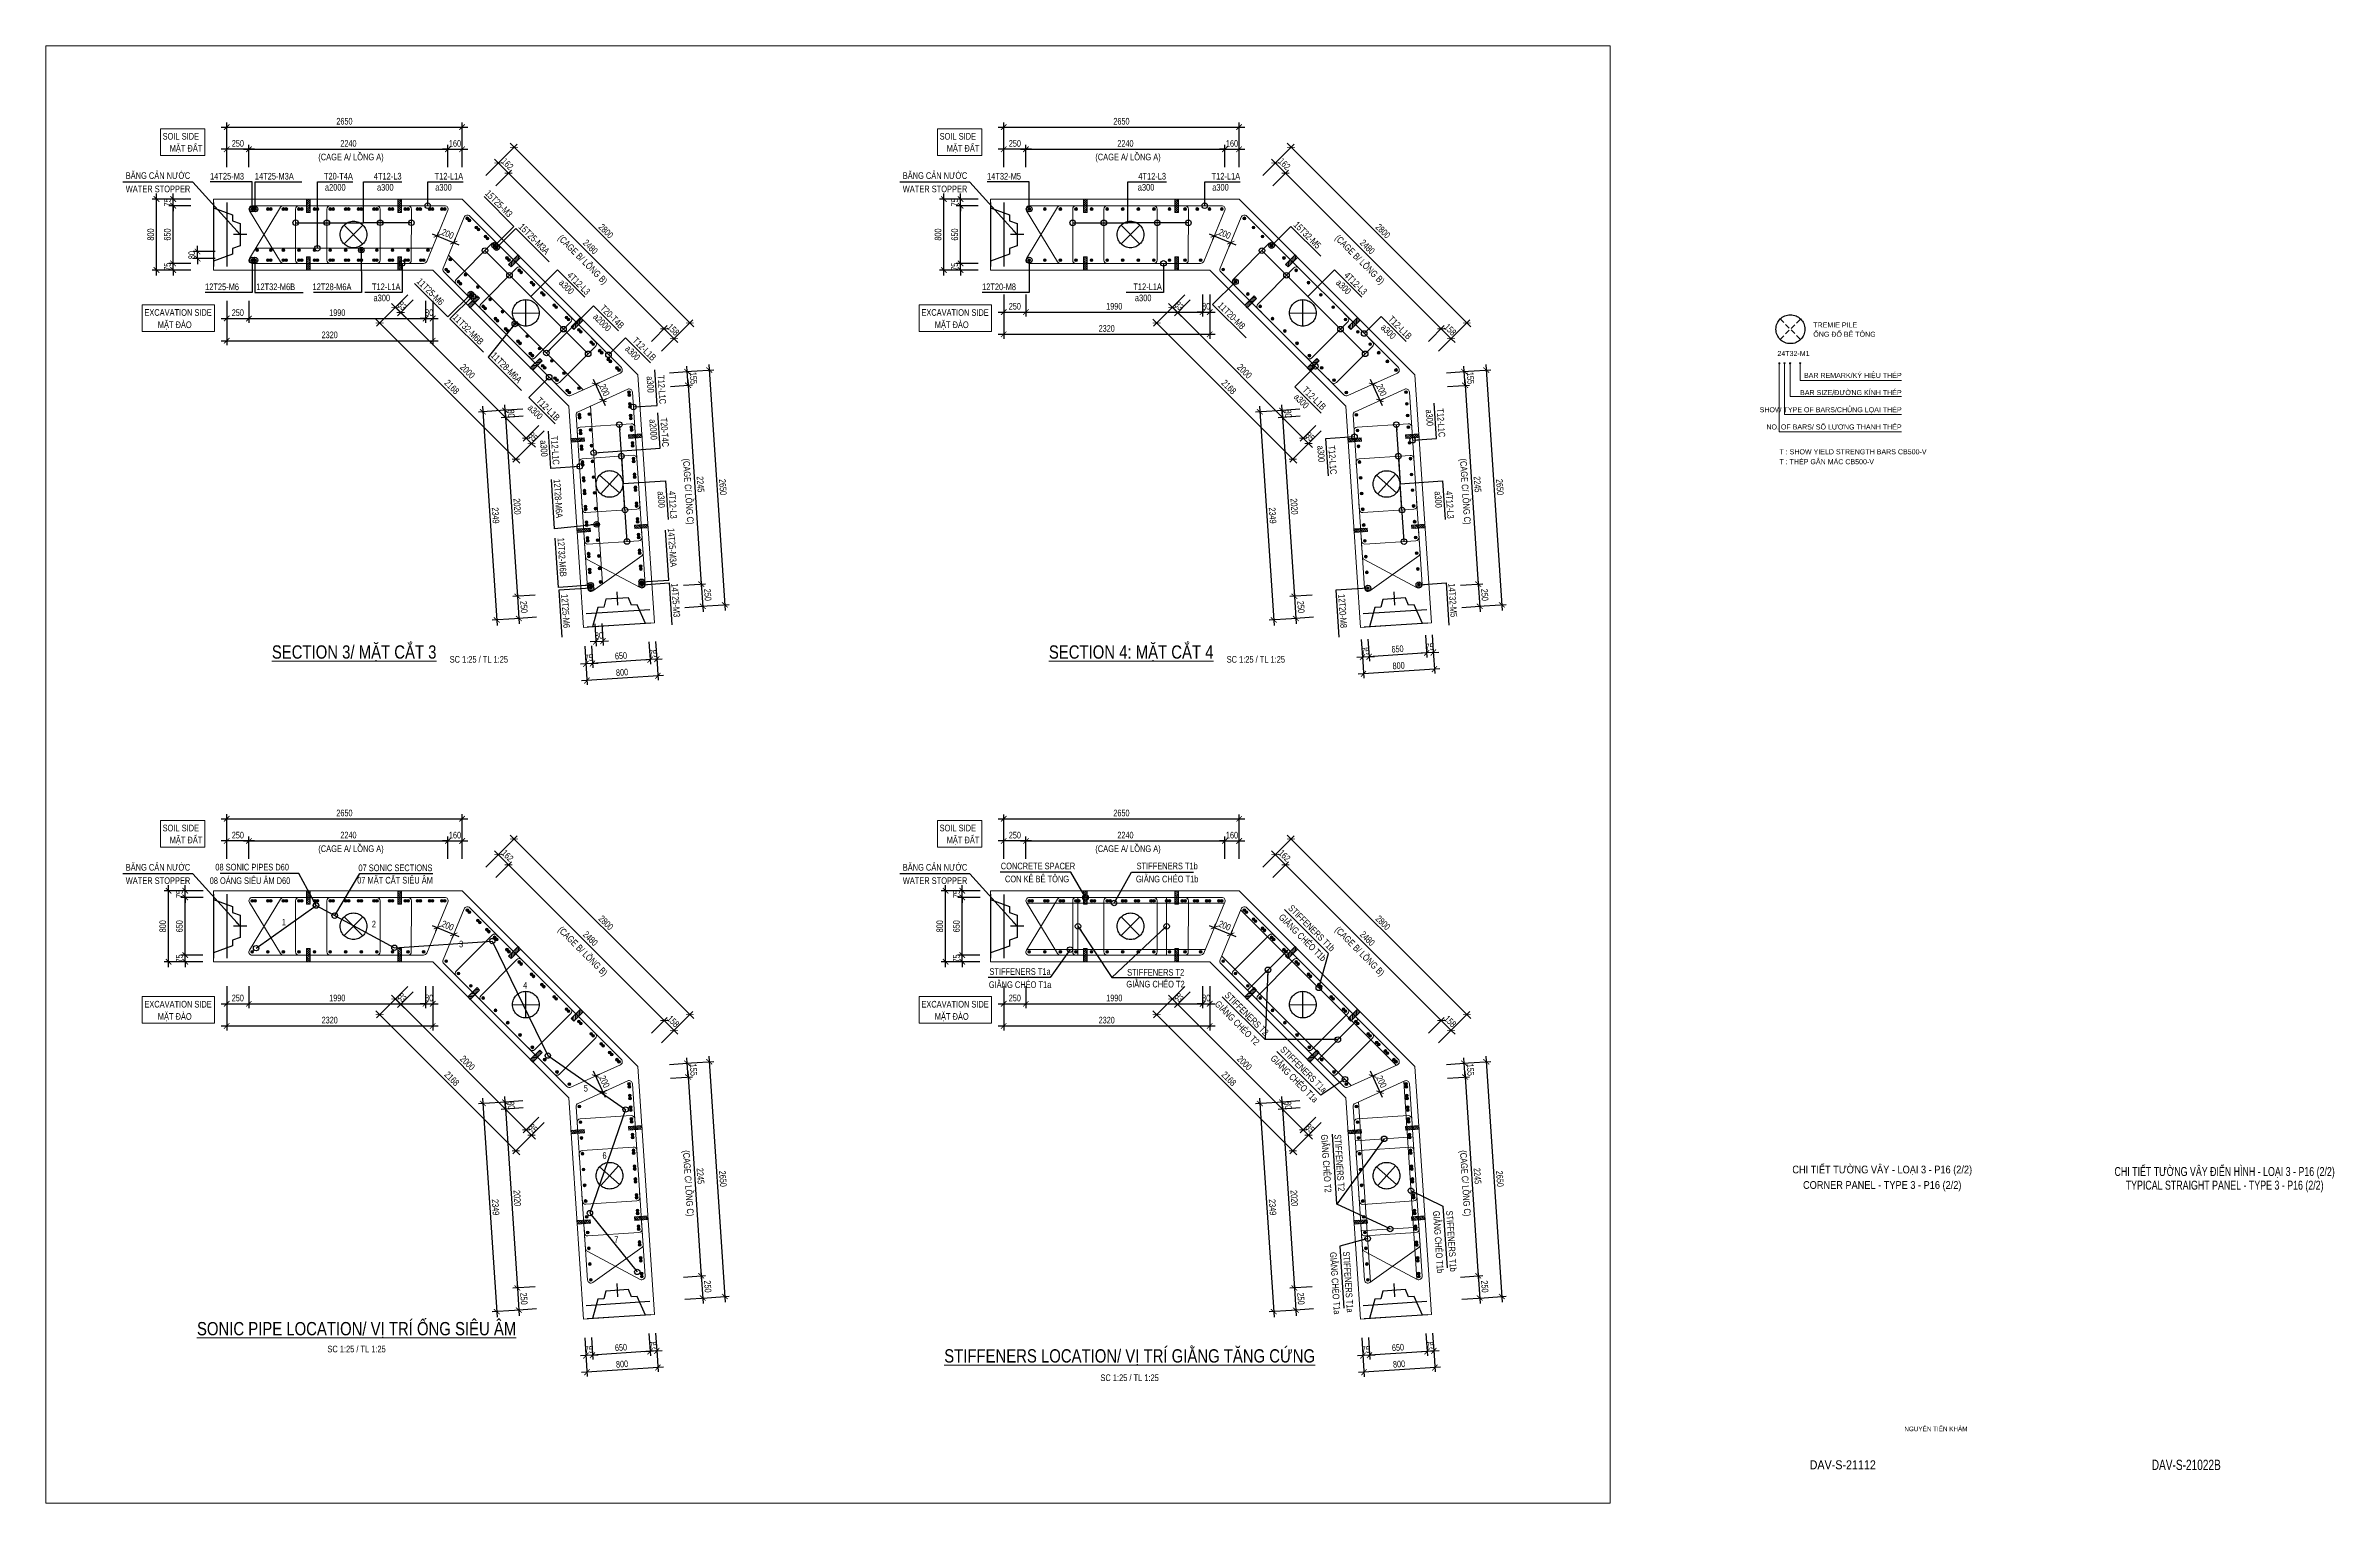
# Paper-space layout 'DAV-S-21112' of a CAD drawing. Header units: millimetres. Extents: x 86 to 972, y 9 to 574.
# The model-space entities are those that its viewports show. They can reach past a viewport. Long polylines and large blocks are cut down to what shows.
import ezdxf
from ezdxf.enums import TextEntityAlignment as Align

# ---------------------------------------------------------------- set-up
doc = ezdxf.new("R2010")
doc.units = ezdxf.units.MM
doc.header["$LTSCALE"] = 1200
doc.header["$PDMODE"] = 35
doc.linetypes.add('CENTER', pattern=[2, 1.25, -0.25, 0.25, -0.25])
doc.linetypes.add('HIDDEN', pattern=[0.375, 0.25, -0.125])
for name, color, linetype in [('0-TITLE', 1, 'Continuous'), ('CDC -TEXT KHUNG', 7, 'Continuous'), ('CDC.02.DIM', 1, 'Continuous'), ('CDC.04.HIDDEN', 8, 'HIDDEN'), ('CDC.11.NOTE', 8, 'Continuous'), ('CDC_06.TEXT', 2, 'Continuous'), ('MCSA', 5, 'HIDDEN'), ('MIE', 5, 'HIDDEN')]:
    doc.layers.add(name, color=color, linetype=linetype)
for name, color, linetype, lineweight in [('5', 5, 'Continuous', 13), ('BOUND', 3, 'Continuous', 20), ('CWS', 8, 'HIDDEN', 9), ('ENOTE', 2, 'Continuous', 15), ('GRID', 74, 'CENTER', 15), ('LEADER', 8, 'Continuous', 9), ('MCT', 6, 'Continuous', 20), ('PIPE60', 1, 'Continuous', 25), ('Q-Leader-line', 129, 'Continuous', 9), ('Q-Text', 2, 'Continuous', 5), ('T2HI', 4, 'HIDDEN', 13), ('TEXTEN', 3, 'Continuous', 13), ('TEXTMA', 2, 'Continuous', 13), ('TEXTVN', 2, 'Continuous', 20), ('TIE', 4, 'Continuous', 13)]:
    doc.layers.add(name, color=color, linetype=linetype, lineweight=lineweight)
doc.styles.add('Arial', font='arial.ttf', dxfattribs={"height": 480})
doc.styles.add('BIGTEXT', font='arial.ttf', dxfattribs={"width": 0.8})
doc.styles.add('DB_Arial', font='arial.ttf', dxfattribs={"width": 0.8})
doc.styles.add('DIMTEXT', font='romans.shx', dxfattribs={"width": 0.8})
doc.styles.add('KT CDC', font='arial.ttf', dxfattribs={"width": 0.85, "height": 200})
doc.styles.add('SMTEXT', font='arial.ttf', dxfattribs={"width": 0.75})
doc.dimstyles.new('75', dxfattribs={"dimscale": 75, "dimtxt": 1.4, "dimasz": 1, "dimexe": 1, "dimexo": 0, "dimgap": 0.6, "dimtad": 1, "dimdec": 0, "dimdsep": 46, "dimtxsty": 'DIMTEXT', "dimblk": 'ARCHTICK', "dimcen": 100, "dimdle": 0.2, "dimclrd": 75, "dimclre": 8, "dimclrt": 7, "dimadec": 1, "dimazin": 0, "dimtfac": 1, "dimtdec": 0, "dimtix": 1, "dimtmove": 2, "dimatfit": 3, "dimldrblk": 'ORIGIN', "dimfxl": 7, "dimfxlon": 1, "dimtolj": 1, "dimtzin": 0, "dimarcsym": 1})
doc.dimstyles.new('BSV1-100', dxfattribs={"dimtxt": 300, "dimasz": 250, "dimexe": 200, "dimexo": 0, "dimgap": 108, "dimtad": 1, "dimdec": 0, "dimdsep": 46, "dimtxsty": 'SMTEXT', "dimblk": 'ARCHTICK', "dimcen": 100, "dimdle": 250, "dimclrd": 256, "dimclre": 256, "dimclrt": 1, "dimadec": 0, "dimazin": 0, "dimtfac": 1, "dimtdec": 0, "dimtix": 1, "dimtmove": 2, "dimatfit": 3, "dimfxl": 720, "dimfxlon": 1, "dimtolj": 1, "dimtzin": 0, "dimarcsym": 0})
doc.dimstyles.new('BSV25', dxfattribs={"dimtxt": 300, "dimasz": 250, "dimexe": 200, "dimexo": 0, "dimgap": 108, "dimtad": 1, "dimdec": 0, "dimlfac": 0.25, "dimdsep": 46, "dimtxsty": 'SMTEXT', "dimblk": 'ARCHTICK', "dimcen": 100, "dimdle": 250, "dimclrd": 256, "dimclre": 256, "dimclrt": 2, "dimadec": 0, "dimazin": 0, "dimtfac": 1, "dimtdec": 0, "dimtix": 1, "dimtmove": 2, "dimatfit": 3, "dimfxl": 800, "dimfxlon": 1, "dimtolj": 1, "dimtzin": 0, "dimarcsym": 0})

psp = doc.layouts.new('DAV-S-21112')

# ---------------------------------------------------------------- texts
at = {"layer": 'CDC_06.TEXT', "color": 4, "style": 'BIGTEXT', "width": 0.7}
for s, p in [('CHI TIẾT TƯỜNG VÂY ĐIỂN HÌNH - LOẠI 3 - P16 (2/2)', (929.82, 137.87)), ('TYPICAL STRAIGHT PANEL - TYPE 3 - P16 (2/2)', (929.82, 132.14))]:
    psp.add_text(s, height=3.5, dxfattribs=at).set_placement(p, align=Align.MIDDLE)
at = {"layer": 'CDC_06.TEXT', "color": 2, "linetype": 'ByBlock', "style": 'SMTEXT', "width": 0.7}
psp.add_text('DAV-S-21022B', height=4, dxfattribs=at).set_placement((914.96, 24.19), align=Align.MIDDLE)

msp = doc.modelspace()

# ---------------------------------------------------------------- texts
at = {"layer": 'TEXTEN', "style": 'DB_Arial', "width": 0.8}
for s, rotation, p in [('T20-T4A', 360, (3260466.1, -1626.6)), ('4T12-L3', 360, (3262659, -1626.6)), ('a300', 360, (3262298.9, -2126.6)), ('T12-L1A', 360, (3265433.5, -1626.6)), ('a300', 360, (3296569, -2127)), ('4T12-L3', 360, (3297093.9, -1627)), ('T12-L1A', 360, (3300433.5, -1627)), ('a300', 315.002238, (3270249.3, -6834.4)), ('4T12-L3', 315.002238, (3270974.1, -6852)), ('a300', 315.002238, (3305249.3, -6834.8)), ('4T12-L3', 315.002238, (3305974.1, -6852.4)), ('T12-L1A', 360, (3262610.3, -6610)), ('T12-L1A', 360, (3296908.3, -6610.4)), ('T20-T4B', 315, (3272504.3, -8379.4)), ('T12-L1B', 315, (3307985.2, -8860.7)), ('T12-L1B', 315, (3273945, -9820.1)), ('T12-L1C', 273.78889, (3274276.4, -11753.6)), ('T12-L1B', 315, (3304119.7, -12042.9)), ('T12-L1B', 315, (3269609.8, -12532.5)), ('T20-T4C', 273.78889, (3274404.6, -13689.5)), ('T12-L1C', 273.78889, (3309375.5, -13250.9)), ('T12-L1C', 273.78889, (3269473, -14489.1)), ('T12-L1C', 273.78889, (3304491.9, -14922.9)), ('a300', 273.789469, (3274235.5, -16429.3)), ('4T12-L3', 273.789469, (3274769.1, -16920)), ('a300', 273.789469, (3309235.5, -16429.7)), ('4T12-L3', 273.789469, (3309769.1, -16920.5))]:
    msp.add_text(s, height=300, rotation=rotation, dxfattribs=at).set_placement(p, align=Align.RIGHT)
for s, rotation, p in [('a2000', 360, (3259207.3, -2126.6)), ('a300', 360, (3264174.6, -2126.6)), ('a300', 360, (3299174.6, -2127)), ('a300', 360, (3261394.8, -7110)), ('a300', 360, (3295692.9, -7110.4)), ('a2000', 315, (3271260.6, -7842.8)), ('a300', 315, (3306741.5, -8324.1)), ('a300', 315, (3272701.3, -9283.5)), ('a300', 273.78889, (3273692.3, -10499.7)), ('a300', 315, (3302823.5, -11453.8)), ('a300', 315, (3268313.6, -11943.4)), ('a300', 273.78889, (3308791.4, -11997.1)), ('a300', 273.78889, (3268898.6, -13382.4)), ('a2000', 273.78889, (3273820.4, -12435.6)), ('a300', 273.78889, (3303904.9, -13625.7))]:
    msp.add_text(s, height=300, rotation=rotation, dxfattribs=at).set_placement(p)
at = {"layer": 'TEXTMA', "style": 'DB_Arial', "width": 0.8}
for s, rotation, p in [('WATER STOPPER', 360, (3250235.2, -2199.3)), ('BĂNG CẢN NƯỚC', 360, (3250235.2, -1599.3)), ('14T25-M3', 360, (3254033.5, -1627.4)), ('WATER STOPPER', 360, (3285235.2, -2199.7)), ('BĂNG CẢN NƯỚC', 360, (3285235.2, -1599.7)), ('14T32-M5', 360, (3289033.5, -1627.8)), ('15T25-M3', 315, (3266396.9, -2274.9)), ('15T25-M3A', 315, (3267905.5, -3783.5)), ('15T32-M5', 315, (3302815.2, -3693.6)), ('11T25-M6', 315, (3263316.9, -6241.4)), ('12T25-M6', 360, (3253807.6, -6610)), ('12T28-M6A', 360, (3258651.3, -6610)), ('12T20-M8', 360, (3288807.6, -6610.4)), ('11T20-M8', 315, (3299403.1, -7328.1)), ('11T32-M6B', 315, (3264939.5, -7864)), ('11T28-M6A', 315, (3266658.7, -9583.2)), ('12T28-M6A', 273.784089, (3269507.2, -15138.6)), ('14T25-M3A', 273.784604, (3274647.1, -17348.2)), ('12T32-M6B', 273.784089, (3269682.2, -17782)), ('12T25-M6', 273.78889, (3269850.2, -20320.6)), ('14T25-M3', 273.78889, (3274811.5, -19834.4)), ('12T20-M8', 273.78889, (3304850.2, -20321.1)), ('14T32-M5', 273.78889, (3309811.5, -19834.9)), ('BĂNG CẢN NƯỚC', 360, (3250235.2, -32769.1)), ('BĂNG CẢN NƯỚC', 360, (3285236.7, -32769.6)), ('WATER STOPPER', 360, (3250235.2, -33369.1)), ('WATER STOPPER', 360, (3285236.7, -33369.6))]:
    msp.add_text(s, height=300, rotation=rotation, dxfattribs=at).set_placement(p)
for s, p in [('14T25-M3A', (3256052.9, -1627.4)), ('12T32-M6B', (3256115.1, -6610))]:
    msp.add_text(s, height=300, dxfattribs=at).set_placement(p)
at = {"layer": 'TEXTVN', "style": 'DB_Arial', "width": 0.8}
for p in [(3253534.6, 170.7, 0), (3288534.6, 170.3, 0), (3253534.6, -30999.1, 0), (3288534.6, -30999.5, 0)]:
    msp.add_text('SOIL SIDE', height=300, rotation=359.96419, dxfattribs=at).set_placement(p, align=Align.RIGHT)
for s, rotation, p in [('MẶT ĐẤT', 359.96419, (3252214.3, -367.4)), ('MẶT ĐẤT', 359.96419, (3287214.3, -367.9)), ('(CAGE A/ LỒNG A)', 360, (3258909.6, -760.5, 0)), ('(CAGE A/ LỒNG A)', 360, (3293909.6, -761, 0)), ('(CAGE B/ LỒNG B)', 315, (3269675, -4292.5, 0)), ('(CAGE B/ LỒNG B)', 315, (3304675, -4292.9, 0)), ('EXCAVATION SIDE', 359.96419, (3251073.7, -7766.7)), ('MẶT ĐÀO', 359.96419, (3251677.9, -8319.8)), ('EXCAVATION SIDE', 359.96419, (3286073.7, -7767.2)), ('MẶT ĐÀO', 359.96419, (3286677.9, -8320.2)), ('(CAGE C/ LỒNG C)', 273.786747, (3275330.9, -14210, 0)), ('(CAGE C/ LỒNG C)', 273.786747, (3310330.9, -14210.4, 0)), ('MẶT ĐẤT', 359.96419, (3252214.3, -31537.3)), ('(CAGE A/ LỒNG A)', 360, (3258909.6, -31930.4, 0)), ('MẶT ĐẤT', 359.96419, (3287214.3, -31537.7)), ('(CAGE A/ LỒNG A)', 360, (3293909.6, -31930.8, 0)), ('(CAGE B/ LỒNG B)', 315, (3269675, -35462.3, 0)), ('(CAGE B/ LỒNG B)', 315, (3304675, -35462.8, 0)), ('EXCAVATION SIDE', 359.96419, (3251073.7, -38936.6)), ('MẶT ĐÀO', 359.96419, (3251677.9, -39489.6)), ('EXCAVATION SIDE', 359.96419, (3286073.7, -38937)), ('MẶT ĐÀO', 359.96419, (3286677.9, -39490)), ('(CAGE C/ LỒNG C)', 273.786747, (3275330.9, -45379.8, 0)), ('(CAGE C/ LỒNG C)', 273.786747, (3310330.9, -45380.3, 0))]:
    msp.add_text(s, height=300, rotation=rotation, dxfattribs=at).set_placement(p)
at = {"layer": 'TEXTVN', "lineweight": 20, "style": 'DB_Arial', "width": 0.8}
for s, height, p in [('%%USECTION 3/ MẶT CẮT 3', 600, (3264230.7, -23216.9)), ('%%USECTION 4: MẶT CẮT 4', 600, (3299230.7, -23217.4)), ('08 SONIC PIPES D60', 300, (3257586.9, -32760.8)), ('07 MẶT CẮT SIÊU ÂM', 300, (3264069.2, -33350.2)), ('07 SONIC SECTIONS', 300, (3264050.6, -32792.3)), ('08 OÁNG SIÊU ÂM D60', 300, (3257648.1, -33370.7, 0))]:
    msp.add_text(s, height=height, dxfattribs=at).set_placement(p, align=Align.RIGHT)
for s, p in [('SC 1:25 / TL 1:25', (3264825.7, -23399.2)), ('SC 1:25 / TL 1:25', (3299825.7, -23399.6)), (' CONCRETE SPACER', (3289557.8, -32712)), ('CON KÊ BÊ TÔNG', (3289839.9, -33294.2, 0)), ('GIẰNG CHÉO T1b', (3295739.9, -33297.4)), ('STIFFENERS T1b', (3295767.9, -32707.8)), ('GIẰNG CHÉO T1a', (3289112.7, -38056.5)), ('STIFFENERS T1a', (3289140.7, -37467)), ('GIẰNG CHÉO T2', (3295307.2, -38033.1)), ('STIFFENERS T2', (3295343.3, -37502.4))]:
    msp.add_text(s, height=300, dxfattribs=at).set_placement(p)
at = {"layer": 'TEXTVN', "style": 'DB_Arial', "width": 0.8}
for s, p in [('1', (3257356.9, -35241.3)), ('2', (3261412.6, -35329.9)), ('3', (3265340.8, -36225.9)), ('4', (3268229.2, -38083.6)), ('5', (3270957.8, -42723.2)), ('6', (3271800.4, -45756.7)), ('7', (3272329, -49551.7))]:
    msp.add_text(s, height=300, rotation=360, dxfattribs=at).set_placement(p, align=Align.CENTER)
at = {"layer": 'TEXTVN', "lineweight": 20, "style": 'DB_Arial', "width": 0.8}
for s, rotation, p in [('GIẰNG CHÉO T1b', 315, (3302145.2, -34898.4)), ('STIFFENERS T1b', 315, (3302570.5, -34490)), ('GIẰNG CHÉO T2', 315, (3299264.2, -38810.8)), ('STIFFENERS T2', 315, (3299713, -38413)), ('GIẰNG CHÉO T1a', 315, (3301775.5, -41259.1)), ('STIFFENERS T1a', 315, (3302212.1, -40862.1)), ('GIẰNG CHÉO T2', 273.78889, (3304076, -44666.1)), ('STIFFENERS T2', 273.78889, (3304675.7, -44662.5)), ('GIẰNG CHÉO T1b', 273.78889, (3309118.2, -48110)), ('STIFFENERS T1b', 273.78889, (3309708.3, -48099)), ('GIẰNG CHÉO T1a', 273.78889, (3304471.4, -49967.3)), ('STIFFENERS T1a', 273.78889, (3305060.4, -49940.3))]:
    msp.add_text(s, height=300, rotation=rotation, dxfattribs=at).set_placement(p)
for s, height, p in [('%%USONIC PIPE LOCATION/ VỊ TRÍ ỐNG SIÊU ÂM', 600, (3260633.6, -53709.3)), ('SC 1:25 / TL 1:25', 300, (3260633.6, -54475.5)), ('%%USTIFFENERS LOCATION/ VỊ TRÍ GIẰNG TĂNG CỨNG', 600, (3295454.8, -54935.6)), ('SC 1:25 / TL 1:25', 300, (3295454.8, -55770.2))]:
    msp.add_text(s, height=height, dxfattribs=at).set_placement(p, align=Align.CENTER)

# ---------------------------------------------------------------- blocks, each defined once
blk = doc.blocks.new('_ArchTick')
at = {"color": 0, "linetype": 'ByBlock', "const_width": 0.15}
blk.add_lwpolyline([(-0.5, -0.5), (0.5, 0.5)], dxfattribs=at)
blk = doc.blocks.new('_Origin')
at = {"color": 0, "linetype": 'ByBlock', "lineweight": -2}
blk.add_line((0, 0), (-1, 0), dxfattribs=at)
blk.add_circle((0, 0), 0.5, dxfattribs=at)
blk = doc.blocks.new('*U1928')
at = {"layer": 'CDC -TEXT KHUNG', "color": 6, "width": 0.85}
for tag, height, style, p in [('TEN_BV_V', 3, 'SMTEXT', (-50.06, 121.5)), ('TEN_BV_E', 3, 'Arial', (-50.06, 115.5)), ('SH_BV', 3.5, 'Arial', (-65.35, 7.06))]:
    blk.add_attdef(tag, text='', height=height, dxfattribs=dict(at, style=style)).set_placement(p, align=Align.MIDDLE_CENTER)
blk = doc.blocks.new('cws800')
at = {"layer": 'CDC.04.HIDDEN'}
for p, q in [((-600, 1440), (-600, -1440)), ((0, 1440), (0, -1440))]:
    blk.add_line(p, q, dxfattribs=at)
for points in [[(0, 1200), (-860, 888), (-860, 627), (-1200, 507), (-1200, -507), (-860, -627), (-860, -888), (0, -1200)], [(-1500, 0), (-900, 0)]]:
    blk.add_lwpolyline(points, dxfattribs=at)
blk = doc.blocks.new('mct1')
at = {"lineweight": 9}
h = blk.add_hatch(color=256, dxfattribs=at)
h.dxf.hatch_style = 1
h.paths.add_polyline_path([(-16, 0, 1), (16, 0, 1)])
blk.add_circle((0, 0), 16, dxfattribs=at)
blk = doc.blocks.new('*D628')
at = {"layer": 'CDC.02.DIM', "lineweight": -2, "transparency": 16777216}
for p, q in [((3264036, -4068), (3265238, -4566)), ((3264267, -4164), (3264344, -3979)), ((3265007, -4470), (3265083, -4285))]:
    blk.add_line(p, q, dxfattribs=at)
at = {"layer": 'Defpoints', "color": 0, "transparency": 16777216}
for p in [(3264267, -4164), (3265007, -4470), (3265007, -4470)]:
    blk.add_point(p, dxfattribs=at)
at = {"layer": 'CDC.02.DIM', "lineweight": -2, "transparency": 16777216, "xscale": 250, "yscale": 250, "zscale": 250}
for p, rotation in [((3264267, -4164), 157.5000000000479), ((3265007, -4470), 337.5000000000479)]:
    blk.add_blockref('_ArchTick', p, dxfattribs=dict(at, rotation=rotation))
at = {"layer": 'CDC.02.DIM', "color": 2, "transparency": 16777216, "insert": (3264737, -4076), "char_height": 300, "attachment_point": 5, "rotation": 337.5, "style": 'SMTEXT'}
blk.add_mtext('\\A1;200', dxfattribs=at)
blk = doc.blocks.new('*D629')
at = {"layer": 'CDC.02.DIM', "lineweight": -2, "transparency": 16777216}
for p, q in [((3271293, -10626), (3271830, -11810)), ((3271396, -10853), (3271578, -10771)), ((3271727, -11582), (3271909, -11499))]:
    blk.add_line(p, q, dxfattribs=at)
at = {"layer": 'Defpoints', "color": 0, "transparency": 16777216}
for p in [(3271396, -10853), (3271727, -11582), (3271727, -11582)]:
    blk.add_point(p, dxfattribs=at)
at = {"layer": 'CDC.02.DIM', "lineweight": -2, "transparency": 16777216, "xscale": 250, "yscale": 250, "zscale": 250}
for p, rotation in [((3271396, -10853), 114.3944449390051), ((3271727, -11582), 294.394444939005)]:
    blk.add_blockref('_ArchTick', p, dxfattribs=dict(at, rotation=rotation))
at = {"layer": 'CDC.02.DIM', "color": 2, "transparency": 16777216, "insert": (3271799, -11110), "char_height": 300, "attachment_point": 5, "rotation": 294.39444, "style": 'SMTEXT'}
blk.add_mtext('\\A1;200', dxfattribs=at)
blk = doc.blocks.new('*D528')
at = {"layer": 'CDC.02.DIM', "lineweight": -2, "transparency": 16777216}
for p, q in [((3254535, 738), (3265637, 738)), ((3254785, -62), (3254785, 938)), ((3265387, -62), (3265387, 938))]:
    blk.add_line(p, q, dxfattribs=at)
at = {"layer": 'Defpoints', "color": 0, "transparency": 16777216}
for p in [(3265387, 738), (3254785, -2507), (3265387, -2507)]:
    blk.add_point(p, dxfattribs=at)
at = {"layer": 'CDC.02.DIM', "lineweight": -2, "transparency": 16777216, "xscale": 250, "yscale": 250, "zscale": 250, "rotation": 180}
blk.add_blockref('_ArchTick', (3254785, 738), dxfattribs=at)
at = {"layer": 'CDC.02.DIM', "lineweight": -2, "transparency": 16777216, "xscale": 250, "yscale": 250, "zscale": 250}
blk.add_blockref('_ArchTick', (3265387, 738), dxfattribs=at)
at = {"layer": 'CDC.02.DIM', "color": 2, "transparency": 16777216, "insert": (3260086, 999), "char_height": 300, "attachment_point": 5, "style": 'SMTEXT'}
blk.add_mtext('\\A1;2650', dxfattribs=at)
blk = doc.blocks.new('*D529')
at = {"layer": 'CDC.02.DIM', "lineweight": -2, "transparency": 16777216}
for p, q in [((3254783, -8089), (3254783, -9089)), ((3264061, -8089), (3264061, -9089)), ((3254533, -8889), (3264311, -8889))]:
    blk.add_line(p, q, dxfattribs=at)
at = {"layer": 'Defpoints', "color": 0, "transparency": 16777216}
for p in [(3254783, -5547), (3264061, -5707), (3264061, -8889)]:
    blk.add_point(p, dxfattribs=at)
at = {"layer": 'CDC.02.DIM', "lineweight": -2, "transparency": 16777216, "xscale": 250, "yscale": 250, "zscale": 250, "rotation": 180}
blk.add_blockref('_ArchTick', (3254783, -8889), dxfattribs=at)
at = {"layer": 'CDC.02.DIM', "lineweight": -2, "transparency": 16777216, "xscale": 250, "yscale": 250, "zscale": 250}
blk.add_blockref('_ArchTick', (3264061, -8889), dxfattribs=at)
at = {"layer": 'CDC.02.DIM', "color": 2, "transparency": 16777216, "insert": (3259422, -8628), "char_height": 300, "attachment_point": 5, "style": 'SMTEXT'}
blk.add_mtext('\\A1;2320', dxfattribs=at)
blk = doc.blocks.new('*D530')
at = {"layer": 'CDC.02.DIM', "lineweight": -2, "transparency": 16777216}
for p, q in [((3255783, -7089), (3255783, -8089)), ((3263742, -7089), (3263742, -8089)), ((3255533, -7889), (3263992, -7889))]:
    blk.add_line(p, q, dxfattribs=at)
at = {"layer": 'Defpoints', "color": 0, "transparency": 16777216}
for p in [(3255783, -5707), (3263742, -5707), (3263742, -7889)]:
    blk.add_point(p, dxfattribs=at)
at = {"layer": 'CDC.02.DIM', "lineweight": -2, "transparency": 16777216, "xscale": 250, "yscale": 250, "zscale": 250, "rotation": 180}
blk.add_blockref('_ArchTick', (3255783, -7889), dxfattribs=at)
at = {"layer": 'CDC.02.DIM', "lineweight": -2, "transparency": 16777216, "xscale": 250, "yscale": 250, "zscale": 250}
blk.add_blockref('_ArchTick', (3263742, -7889), dxfattribs=at)
at = {"layer": 'CDC.02.DIM', "color": 2, "transparency": 16777216, "insert": (3259763, -7628), "char_height": 300, "attachment_point": 5, "style": 'SMTEXT'}
blk.add_mtext('\\A1;1990', dxfattribs=at)
blk = doc.blocks.new('*D531')
at = {"layer": 'CDC.02.DIM', "lineweight": -2, "transparency": 16777216}
for p, q in [((3254784, -7089), (3254784, -8089)), ((3255783, -7089), (3255783, -8089)), ((3254534, -7889), (3256033, -7889))]:
    blk.add_line(p, q, dxfattribs=at)
at = {"layer": 'Defpoints', "color": 0, "transparency": 16777216}
for p in [(3254784, -5707), (3255783, -5707), (3255783, -7889)]:
    blk.add_point(p, dxfattribs=at)
at = {"layer": 'CDC.02.DIM', "lineweight": -2, "transparency": 16777216, "xscale": 250, "yscale": 250, "zscale": 250, "rotation": 180}
blk.add_blockref('_ArchTick', (3254784, -7889), dxfattribs=at)
at = {"layer": 'CDC.02.DIM', "lineweight": -2, "transparency": 16777216, "xscale": 250, "yscale": 250, "zscale": 250}
blk.add_blockref('_ArchTick', (3255783, -7889), dxfattribs=at)
at = {"layer": 'CDC.02.DIM', "color": 2, "transparency": 16777216, "insert": (3255283, -7628), "char_height": 300, "attachment_point": 5, "style": 'SMTEXT'}
blk.add_mtext('\\A1;250', dxfattribs=at)
blk = doc.blocks.new('*D532')
at = {"layer": 'CDC.02.DIM', "lineweight": -2, "transparency": 16777216}
for p, q in [((3263742, -7089), (3263742, -8089)), ((3264061, -7089), (3264061, -8089)), ((3263742, -7889), (3263492, -7889)), ((3263742, -7889), (3264061, -7889)), ((3264061, -7889), (3264311, -7889))]:
    blk.add_line(p, q, dxfattribs=at)
at = {"layer": 'Defpoints', "color": 0, "transparency": 16777216}
for p in [(3263742, -5707), (3264061, -5707), (3264061, -7889)]:
    blk.add_point(p, dxfattribs=at)
at = {"layer": 'CDC.02.DIM', "lineweight": -2, "transparency": 16777216, "xscale": 250, "yscale": 250, "zscale": 250}
blk.add_blockref('_ArchTick', (3263742, -7889), dxfattribs=at)
at = {"layer": 'CDC.02.DIM', "lineweight": -2, "transparency": 16777216, "xscale": 250, "yscale": 250, "zscale": 250, "rotation": 180}
blk.add_blockref('_ArchTick', (3264061, -7889), dxfattribs=at)
at = {"layer": 'CDC.02.DIM', "color": 2, "transparency": 16777216, "insert": (3263902, -7628), "char_height": 300, "attachment_point": 5, "style": 'SMTEXT'}
blk.add_mtext('\\A1;80', dxfattribs=at)
blk = doc.blocks.new('*D533')
at = {"layer": 'CDC.02.DIM', "lineweight": -2, "transparency": 16777216}
for p, q in [((3255535, -262), (3264997, -262)), ((3255785, -1062), (3255785, -62)), ((3264747, -1062), (3264747, -62))]:
    blk.add_line(p, q, dxfattribs=at)
at = {"layer": 'Defpoints', "color": 0, "transparency": 16777216}
for p in [(3264747, -262), (3255785, -2507), (3264747, -2507)]:
    blk.add_point(p, dxfattribs=at)
at = {"layer": 'CDC.02.DIM', "lineweight": -2, "transparency": 16777216, "xscale": 250, "yscale": 250, "zscale": 250, "rotation": 180}
blk.add_blockref('_ArchTick', (3255785, -262), dxfattribs=at)
at = {"layer": 'CDC.02.DIM', "lineweight": -2, "transparency": 16777216, "xscale": 250, "yscale": 250, "zscale": 250}
blk.add_blockref('_ArchTick', (3264747, -262), dxfattribs=at)
at = {"layer": 'CDC.02.DIM', "color": 2, "transparency": 16777216, "insert": (3260266, -1), "char_height": 300, "attachment_point": 5, "style": 'SMTEXT'}
blk.add_mtext('\\A1;2240', dxfattribs=at)
blk = doc.blocks.new('*D534')
at = {"layer": 'CDC.02.DIM', "lineweight": -2, "transparency": 16777216}
for p, q in [((3256035, -262), (3254534, -262)), ((3254784, -1062), (3254784, -62)), ((3255785, -1062), (3255785, -62))]:
    blk.add_line(p, q, dxfattribs=at)
at = {"layer": 'Defpoints', "color": 0, "transparency": 16777216}
for p in [(3254784, -262), (3254784, -3506), (3255785, -3507)]:
    blk.add_point(p, dxfattribs=at)
at = {"layer": 'CDC.02.DIM', "lineweight": -2, "transparency": 16777216, "xscale": 250, "yscale": 250, "zscale": 250, "rotation": 180}
blk.add_blockref('_ArchTick', (3254784, -262), dxfattribs=at)
at = {"layer": 'CDC.02.DIM', "lineweight": -2, "transparency": 16777216, "xscale": 250, "yscale": 250, "zscale": 250}
blk.add_blockref('_ArchTick', (3255785, -262), dxfattribs=at)
at = {"layer": 'CDC.02.DIM', "color": 2, "transparency": 16777216, "insert": (3255285, -1), "char_height": 300, "attachment_point": 5, "style": 'SMTEXT'}
blk.add_mtext('\\A1;250', dxfattribs=at)
blk = doc.blocks.new('*D535')
at = {"layer": 'CDC.02.DIM', "lineweight": -2, "transparency": 16777216}
for p, q in [((3264747, -262), (3264497, -262)), ((3264747, -1062), (3264747, -62)), ((3264747, -262), (3265387, -262)), ((3265387, -1062), (3265387, -62)), ((3265387, -262), (3265637, -262))]:
    blk.add_line(p, q, dxfattribs=at)
at = {"layer": 'Defpoints', "color": 0, "transparency": 16777216}
for p in [(3265387, -262), (3264747, -2507), (3265387, -2507)]:
    blk.add_point(p, dxfattribs=at)
at = {"layer": 'CDC.02.DIM', "lineweight": -2, "transparency": 16777216, "xscale": 250, "yscale": 250, "zscale": 250}
blk.add_blockref('_ArchTick', (3264747, -262), dxfattribs=at)
at = {"layer": 'CDC.02.DIM', "lineweight": -2, "transparency": 16777216, "xscale": 250, "yscale": 250, "zscale": 250, "rotation": 180}
blk.add_blockref('_ArchTick', (3265387, -262), dxfattribs=at)
at = {"layer": 'CDC.02.DIM', "color": 2, "transparency": 16777216, "insert": (3265067, -1), "char_height": 300, "attachment_point": 5, "style": 'SMTEXT'}
blk.add_mtext('\\A1;160', dxfattribs=at)
blk = doc.blocks.new('*D536')
at = {"layer": 'CDC.02.DIM', "lineweight": -2, "transparency": 16777216}
for p, q in [((3267545, 5), (3275818, -8268)), ((3267156, -737), (3267863, -30)), ((3275076, -8657), (3275783, -7950))]:
    blk.add_line(p, q, dxfattribs=at)
at = {"layer": 'Defpoints', "color": 0, "transparency": 16777216}
for p in [(3265387, -2507), (3275642, -8091), (3273307, -10426)]:
    blk.add_point(p, dxfattribs=at)
at = {"layer": 'CDC.02.DIM', "lineweight": -2, "transparency": 16777216, "xscale": 250, "yscale": 250, "zscale": 250}
for p, rotation in [((3267722, -172), 135.0000000000034), ((3275642, -8091), 315.0000000000034)]:
    blk.add_blockref('_ArchTick', p, dxfattribs=dict(at, rotation=rotation))
at = {"layer": 'CDC.02.DIM', "color": 2, "transparency": 16777216, "insert": (3271866, -3947), "char_height": 300, "attachment_point": 5, "rotation": 315, "style": 'SMTEXT'}
blk.add_mtext('\\A1;2800', dxfattribs=at)
blk = doc.blocks.new('*D537')
at = {"layer": 'CDC.02.DIM', "lineweight": -2, "transparency": 16777216}
for p, q in [((3266909, -1904), (3267616, -1197)), ((3267298, -1161), (3274665, -8529)), ((3273923, -8918), (3274630, -8211))]:
    blk.add_line(p, q, dxfattribs=at)
at = {"layer": 'Defpoints', "color": 0, "transparency": 16777216}
for p in [(3265587, -3225), (3274489, -8352), (3272603, -10238)]:
    blk.add_point(p, dxfattribs=at)
at = {"layer": 'CDC.02.DIM', "lineweight": -2, "transparency": 16777216, "xscale": 250, "yscale": 250, "zscale": 250}
for p, rotation in [((3267474, -1338), 135.0000000000034), ((3274489, -8352), 315.0000000000034)]:
    blk.add_blockref('_ArchTick', p, dxfattribs=dict(at, rotation=rotation))
at = {"layer": 'CDC.02.DIM', "color": 2, "transparency": 16777216, "insert": (3271166, -4661), "char_height": 300, "attachment_point": 5, "rotation": 315, "style": 'SMTEXT'}
blk.add_mtext('\\A1;2480', dxfattribs=at)
blk = doc.blocks.new('*D538')
at = {"layer": 'CDC.02.DIM', "lineweight": -2, "transparency": 16777216}
for p, q in [((3266449, -1444), (3267156, -737)), ((3267015, -879), (3266838, -702)), ((3267474, -1338), (3267015, -879)), ((3266909, -1904), (3267616, -1197)), ((3267474, -1338), (3267651, -1515))]:
    blk.add_line(p, q, dxfattribs=at)
at = {"layer": 'Defpoints', "color": 0, "transparency": 16777216}
for p in [(3267015, -879), (3265387, -2507), (3265587, -3225)]:
    blk.add_point(p, dxfattribs=at)
at = {"layer": 'CDC.02.DIM', "lineweight": -2, "transparency": 16777216, "xscale": 250, "yscale": 250, "zscale": 250}
for p, rotation in [((3267015, -879), 315.0000000000034), ((3267474, -1338), 135.0000000000034)]:
    blk.add_blockref('_ArchTick', p, dxfattribs=dict(at, rotation=rotation))
at = {"layer": 'CDC.02.DIM', "color": 2, "transparency": 16777216, "insert": (3267429, -924), "char_height": 300, "attachment_point": 5, "rotation": 315, "style": 'SMTEXT'}
blk.add_mtext('\\A1;162', dxfattribs=at)
blk = doc.blocks.new('*D539')
at = {"layer": 'CDC.02.DIM', "lineweight": -2, "transparency": 16777216}
for p, q in [((3273923, -8918), (3274630, -8211)), ((3274489, -8352), (3274312, -8176)), ((3274369, -9364), (3275076, -8657)), ((3274489, -8352), (3274934, -8798)), ((3274934, -8798), (3275111, -8975))]:
    blk.add_line(p, q, dxfattribs=at)
at = {"layer": 'Defpoints', "color": 0, "transparency": 16777216}
for p in [(3274934, -8798), (3272603, -10238), (3273307, -10426)]:
    blk.add_point(p, dxfattribs=at)
at = {"layer": 'CDC.02.DIM', "lineweight": -2, "transparency": 16777216, "xscale": 250, "yscale": 250, "zscale": 250}
for p, rotation in [((3274489, -8352), 315.0000000000034), ((3274934, -8798), 135.0000000000034)]:
    blk.add_blockref('_ArchTick', p, dxfattribs=dict(at, rotation=rotation))
at = {"layer": 'CDC.02.DIM', "color": 2, "transparency": 16777216, "insert": (3274896, -8391), "char_height": 300, "attachment_point": 5, "rotation": 315, "style": 'SMTEXT'}
blk.add_mtext('\\A1;158', dxfattribs=at)
blk = doc.blocks.new('*D540')
at = {"layer": 'CDC.02.DIM', "lineweight": -2, "transparency": 16777216}
for p, q in [((3261498, -7916), (3267983, -14401)), ((3262241, -7527), (3261534, -8234)), ((3268372, -13659), (3267665, -14366))]:
    blk.add_line(p, q, dxfattribs=at)
at = {"layer": 'Defpoints', "color": 0, "transparency": 16777216}
for p in [(3264061, -5707), (3270193, -11838), (3267807, -14224)]:
    blk.add_point(p, dxfattribs=at)
at = {"layer": 'CDC.02.DIM', "lineweight": -2, "transparency": 16777216, "xscale": 250, "yscale": 250, "zscale": 250}
for p, rotation in [((3261675, -8093), 135.0000000000034), ((3267807, -14224), 315.0000000000034)]:
    blk.add_blockref('_ArchTick', p, dxfattribs=dict(at, rotation=rotation))
at = {"layer": 'CDC.02.DIM', "color": 2, "transparency": 16777216, "insert": (3264926, -10974), "char_height": 300, "attachment_point": 5, "rotation": 315, "style": 'SMTEXT'}
blk.add_mtext('\\A1;2168', dxfattribs=at)
blk = doc.blocks.new('*D541')
at = {"layer": 'CDC.02.DIM', "lineweight": -2, "transparency": 16777216}
for p, q in [((3263182, -7055), (3262475, -7762)), ((3262440, -7443), (3268451, -13454)), ((3268840, -12712), (3268133, -13419))]:
    blk.add_line(p, q, dxfattribs=at)
at = {"layer": 'Defpoints', "color": 0, "transparency": 16777216}
for p in [(3264526, -5711), (3270184, -11367), (3268274, -13278)]:
    blk.add_point(p, dxfattribs=at)
at = {"layer": 'CDC.02.DIM', "lineweight": -2, "transparency": 16777216, "xscale": 250, "yscale": 250, "zscale": 250}
for p, rotation in [((3262617, -7620), 135.0000000000034), ((3268274, -13278), 315.0000000000034)]:
    blk.add_blockref('_ArchTick', p, dxfattribs=dict(at, rotation=rotation))
at = {"layer": 'CDC.02.DIM', "color": 2, "transparency": 16777216, "insert": (3265630, -10264), "char_height": 300, "attachment_point": 5, "rotation": 315, "style": 'SMTEXT'}
blk.add_mtext('\\A1;2000', dxfattribs=at)
blk = doc.blocks.new('*D542')
at = {"layer": 'CDC.02.DIM', "lineweight": -2, "transparency": 16777216}
for p, q in [((3268274, -13278), (3268097, -13101)), ((3268840, -12712), (3268133, -13419)), ((3268274, -13278), (3268514, -13517)), ((3269080, -12952), (3268372, -13659)), ((3268514, -13517), (3268691, -13694))]:
    blk.add_line(p, q, dxfattribs=at)
at = {"layer": 'Defpoints', "color": 0, "transparency": 16777216}
for p in [(3270184, -11367), (3270193, -11838), (3268514, -13517)]:
    blk.add_point(p, dxfattribs=at)
at = {"layer": 'CDC.02.DIM', "lineweight": -2, "transparency": 16777216, "xscale": 250, "yscale": 250, "zscale": 250}
for p, rotation in [((3268274, -13278), 315.0000000000034), ((3268514, -13517), 135.0000000000034)]:
    blk.add_blockref('_ArchTick', p, dxfattribs=dict(at, rotation=rotation))
at = {"layer": 'CDC.02.DIM', "color": 2, "transparency": 16777216, "insert": (3268579, -13213), "char_height": 300, "attachment_point": 5, "rotation": 315, "style": 'SMTEXT'}
blk.add_mtext('\\A1;85', dxfattribs=at)
blk = doc.blocks.new('*D543')
at = {"layer": 'CDC.02.DIM', "lineweight": -2, "transparency": 16777216}
for p, q in [((3262382, -7386), (3262205, -7209)), ((3262948, -6820), (3262241, -7527)), ((3263182, -7055), (3262475, -7762)), ((3262382, -7386), (3262617, -7620)), ((3262617, -7620), (3262793, -7797))]:
    blk.add_line(p, q, dxfattribs=at)
at = {"layer": 'Defpoints', "color": 0, "transparency": 16777216}
for p in [(3264061, -5707), (3264526, -5711), (3262617, -7620)]:
    blk.add_point(p, dxfattribs=at)
at = {"layer": 'CDC.02.DIM', "lineweight": -2, "transparency": 16777216, "xscale": 250, "yscale": 250, "zscale": 250}
for p, rotation in [((3262382, -7386), 315.0000000000034), ((3262617, -7620), 135.0000000000034)]:
    blk.add_blockref('_ArchTick', p, dxfattribs=dict(at, rotation=rotation))
at = {"layer": 'CDC.02.DIM', "color": 2, "transparency": 16777216, "insert": (3262684, -7318), "char_height": 300, "attachment_point": 5, "rotation": 315, "style": 'SMTEXT'}
blk.add_mtext('\\A1;83', dxfattribs=at)
blk = doc.blocks.new('*D544')
at = {"layer": 'CDC.02.DIM', "lineweight": -2, "transparency": 16777216}
for p, q in [((3275723, -10266), (3276721, -10200)), ((3276505, -9964), (3277238, -21040)), ((3276423, -20843), (3277421, -20777))]:
    blk.add_line(p, q, dxfattribs=at)
at = {"layer": 'Defpoints', "color": 0, "transparency": 16777216}
for p in [(3273307, -10426), (3274007, -21003), (3277221, -20790)]:
    blk.add_point(p, dxfattribs=at)
at = {"layer": 'CDC.02.DIM', "lineweight": -2, "transparency": 16777216, "xscale": 250, "yscale": 250, "zscale": 250}
for p, rotation in [((3276521, -10213), 93.78674715767883), ((3277221, -20790), 273.7867471576789)]:
    blk.add_blockref('_ArchTick', p, dxfattribs=dict(at, rotation=rotation))
at = {"layer": 'CDC.02.DIM', "color": 2, "transparency": 16777216, "insert": (3277132, -15485), "char_height": 300, "attachment_point": 5, "rotation": 273.78675, "style": 'SMTEXT'}
blk.add_mtext('\\A1;2650', dxfattribs=at)
blk = doc.blocks.new('*D545')
at = {"layer": 'CDC.02.DIM', "lineweight": -2, "transparency": 16777216}
for p, q in [((3274766, -10951), (3275764, -10885)), ((3275548, -10649), (3276174, -20108)), ((3275359, -19911), (3276357, -19845))]:
    blk.add_line(p, q, dxfattribs=at)
at = {"layer": 'Defpoints', "color": 0, "transparency": 16777216}
for p in [(3272984, -11069), (3272943, -20071), (3276158, -19858)]:
    blk.add_point(p, dxfattribs=at)
at = {"layer": 'CDC.02.DIM', "lineweight": -2, "transparency": 16777216, "xscale": 250, "yscale": 250, "zscale": 250}
for p, rotation in [((3275565, -10899), 93.78674715767883), ((3276158, -19858), 273.7867471576789)]:
    blk.add_blockref('_ArchTick', p, dxfattribs=dict(at, rotation=rotation))
at = {"layer": 'CDC.02.DIM', "color": 2, "transparency": 16777216, "insert": (3276122, -15361), "char_height": 300, "attachment_point": 5, "rotation": 273.78675, "style": 'SMTEXT'}
blk.add_mtext('\\A1;2245', dxfattribs=at)
blk = doc.blocks.new('*D546')
at = {"layer": 'CDC.02.DIM', "lineweight": -2, "transparency": 16777216}
for p, q in [((3275359, -19911), (3276357, -19845)), ((3276141, -19609), (3276240, -21106)), ((3275425, -20909), (3276423, -20843))]:
    blk.add_line(p, q, dxfattribs=at)
at = {"layer": 'Defpoints', "color": 0, "transparency": 16777216}
for p in [(3272943, -20071), (3273009, -21069), (3276224, -20856)]:
    blk.add_point(p, dxfattribs=at)
at = {"layer": 'CDC.02.DIM', "lineweight": -2, "transparency": 16777216, "xscale": 250, "yscale": 250, "zscale": 250}
for p, rotation in [((3276158, -19858), 93.78674715767883), ((3276224, -20856), 273.7867471576789)]:
    blk.add_blockref('_ArchTick', p, dxfattribs=dict(at, rotation=rotation))
at = {"layer": 'CDC.02.DIM', "color": 2, "transparency": 16777216, "insert": (3276451, -20340), "char_height": 300, "attachment_point": 5, "rotation": 273.78675, "style": 'SMTEXT'}
blk.add_mtext('\\A1;250', dxfattribs=at)
blk = doc.blocks.new('*D547')
at = {"layer": 'CDC.02.DIM', "lineweight": -2, "transparency": 16777216}
for p, q in [((3274725, -10332), (3275723, -10266)), ((3275524, -10279), (3275507, -10030)), ((3275565, -10899), (3275524, -10279)), ((3274766, -10951), (3275764, -10885)), ((3275565, -10899), (3275581, -11148))]:
    blk.add_line(p, q, dxfattribs=at)
at = {"layer": 'Defpoints', "color": 0, "transparency": 16777216}
for p in [(3275524, -10279), (3272984, -11069), (3273307, -10426)]:
    blk.add_point(p, dxfattribs=at)
at = {"layer": 'CDC.02.DIM', "lineweight": -2, "transparency": 16777216, "xscale": 250, "yscale": 250, "zscale": 250}
for p, rotation in [((3275524, -10279), 273.7867471576789), ((3275565, -10899), 93.78674715767883)]:
    blk.add_blockref('_ArchTick', p, dxfattribs=dict(at, rotation=rotation))
at = {"layer": 'CDC.02.DIM', "color": 2, "transparency": 16777216, "insert": (3275805, -10572), "char_height": 300, "attachment_point": 5, "rotation": 273.78675, "style": 'SMTEXT'}
blk.add_mtext('\\A1;155', dxfattribs=at)
blk = doc.blocks.new('*D548')
at = {"layer": 'CDC.02.DIM', "lineweight": -2, "transparency": 16777216}
for p, q in [((3267121, -12041), (3266124, -12107)), ((3266307, -11845), (3266960, -21720)), ((3267742, -21418), (3266744, -21484))]:
    blk.add_line(p, q, dxfattribs=at)
at = {"layer": 'Defpoints', "color": 0, "transparency": 16777216}
for p in [(3270193, -11838), (3266944, -21471), (3270814, -21214)]:
    blk.add_point(p, dxfattribs=at)
at = {"layer": 'CDC.02.DIM', "lineweight": -2, "transparency": 16777216, "xscale": 250, "yscale": 250, "zscale": 250}
for p, rotation in [((3266323, -12094), 93.78674715767883), ((3266944, -21471), 273.7867471576789)]:
    blk.add_blockref('_ArchTick', p, dxfattribs=dict(at, rotation=rotation))
at = {"layer": 'CDC.02.DIM', "color": 2, "transparency": 16777216, "insert": (3266894, -16765), "char_height": 300, "attachment_point": 5, "rotation": 273.78675, "style": 'SMTEXT'}
blk.add_mtext('\\A1;2349', dxfattribs=at)
blk = doc.blocks.new('*D549')
at = {"layer": 'CDC.02.DIM', "lineweight": -2, "transparency": 16777216}
for p, q in [((3268140, -12293), (3267142, -12359)), ((3267325, -12097), (3267892, -20656)), ((3268674, -20354), (3267676, -20420))]:
    blk.add_line(p, q, dxfattribs=at)
at = {"layer": 'Defpoints', "color": 0, "transparency": 16777216}
for p in [(3270214, -12156), (3267876, -20407), (3270748, -20217)]:
    blk.add_point(p, dxfattribs=at)
at = {"layer": 'CDC.02.DIM', "lineweight": -2, "transparency": 16777216, "xscale": 250, "yscale": 250, "zscale": 250}
for p, rotation in [((3267342, -12346), 93.78674715767883), ((3267876, -20407), 273.7867471576789)]:
    blk.add_blockref('_ArchTick', p, dxfattribs=dict(at, rotation=rotation))
at = {"layer": 'CDC.02.DIM', "color": 2, "transparency": 16777216, "insert": (3267869, -16359), "char_height": 300, "attachment_point": 5, "rotation": 273.78675, "style": 'SMTEXT'}
blk.add_mtext('\\A1;2020', dxfattribs=at)
blk = doc.blocks.new('*D550')
at = {"layer": 'CDC.02.DIM', "lineweight": -2, "transparency": 16777216}
for p, q in [((3268674, -20354), (3267676, -20420)), ((3267859, -20157), (3267958, -21654)), ((3268740, -21352), (3267742, -21418))]:
    blk.add_line(p, q, dxfattribs=at)
at = {"layer": 'Defpoints', "color": 0, "transparency": 16777216}
for p in [(3270748, -20217), (3267942, -21405), (3270814, -21214)]:
    blk.add_point(p, dxfattribs=at)
at = {"layer": 'CDC.02.DIM', "lineweight": -2, "transparency": 16777216, "xscale": 250, "yscale": 250, "zscale": 250}
for p, rotation in [((3267876, -20407), 93.78674715767883), ((3267942, -21405), 273.7867471576789)]:
    blk.add_blockref('_ArchTick', p, dxfattribs=dict(at, rotation=rotation))
at = {"layer": 'CDC.02.DIM', "color": 2, "transparency": 16777216, "insert": (3268169, -20888), "char_height": 300, "attachment_point": 5, "rotation": 273.78675, "style": 'SMTEXT'}
blk.add_mtext('\\A1;250', dxfattribs=at)
blk = doc.blocks.new('*D551')
at = {"layer": 'CDC.02.DIM', "lineweight": -2, "transparency": 16777216}
for p, q in [((3268119, -11975), (3267121, -12041)), ((3268140, -12293), (3267142, -12359)), ((3267321, -12028), (3267304, -11779)), ((3267342, -12346), (3267321, -12028)), ((3267342, -12346), (3267359, -12596))]:
    blk.add_line(p, q, dxfattribs=at)
at = {"layer": 'Defpoints', "color": 0, "transparency": 16777216}
for p in [(3267321, -12028), (3270193, -11838), (3270214, -12156)]:
    blk.add_point(p, dxfattribs=at)
at = {"layer": 'CDC.02.DIM', "lineweight": -2, "transparency": 16777216, "xscale": 250, "yscale": 250, "zscale": 250}
for p, rotation in [((3267321, -12028), 273.7867471576789), ((3267342, -12346), 93.78674715767883)]:
    blk.add_blockref('_ArchTick', p, dxfattribs=dict(at, rotation=rotation))
at = {"layer": 'CDC.02.DIM', "color": 2, "transparency": 16777216, "insert": (3267592, -12170), "char_height": 300, "attachment_point": 5, "rotation": 273.78675, "style": 'SMTEXT'}
blk.add_mtext('\\A1;80', dxfattribs=at)
blk = doc.blocks.new('*D552')
at = {"layer": 'CDC.02.DIM', "lineweight": -2, "transparency": 16777216}
for p, q in [((3252421, -2506), (3251421, -2505)), ((3251619, -5955), (3251621, -2255)), ((3252419, -5706), (3251419, -5705))]:
    blk.add_line(p, q, dxfattribs=at)
at = {"layer": 'Defpoints', "color": 0, "transparency": 16777216}
for p in [(3251621, -2505), (3254185, -2507), (3254183, -5707)]:
    blk.add_point(p, dxfattribs=at)
at = {"layer": 'CDC.02.DIM', "lineweight": -2, "transparency": 16777216, "xscale": 250, "yscale": 250, "zscale": 250}
for p, rotation in [((3251621, -2505), 89.96419014294348), ((3251619, -5705), 269.9641901429435)]:
    blk.add_blockref('_ArchTick', p, dxfattribs=dict(at, rotation=rotation))
at = {"layer": 'CDC.02.DIM', "color": 2, "transparency": 16777216, "insert": (3251359, -4105), "char_height": 300, "attachment_point": 5, "rotation": 89.96419, "style": 'SMTEXT'}
blk.add_mtext('\\A1;800', dxfattribs=at)
blk = doc.blocks.new('*D553')
at = {"layer": 'CDC.02.DIM', "lineweight": -2, "transparency": 16777216}
for p, q in [((3253169, -5406), (3252169, -5406)), ((3253169, -5706), (3252169, -5705)), ((3252369, -5406), (3252369, -5156)), ((3252369, -5705), (3252369, -5406)), ((3252369, -5705), (3252369, -5955))]:
    blk.add_line(p, q, dxfattribs=at)
at = {"layer": 'Defpoints', "color": 0, "transparency": 16777216}
for p in [(3252369, -5406), (3254183, -5407), (3254183, -5707)]:
    blk.add_point(p, dxfattribs=at)
at = {"layer": 'CDC.02.DIM', "lineweight": -2, "transparency": 16777216, "xscale": 250, "yscale": 250, "zscale": 250}
for p, rotation in [((3252369, -5406), 269.9641901429435), ((3252369, -5705), 89.96419014294348)]:
    blk.add_blockref('_ArchTick', p, dxfattribs=dict(at, rotation=rotation))
at = {"layer": 'CDC.02.DIM', "color": 2, "transparency": 16777216, "insert": (3252109, -5555), "char_height": 300, "attachment_point": 5, "rotation": 89.96419, "style": 'SMTEXT'}
blk.add_mtext('\\A1;75', dxfattribs=at)
blk = doc.blocks.new('*D554')
at = {"layer": 'CDC.02.DIM', "lineweight": -2, "transparency": 16777216}
for p, q in [((3253171, -2806), (3252171, -2805)), ((3252369, -5655), (3252371, -2555)), ((3253169, -5406), (3252169, -5405))]:
    blk.add_line(p, q, dxfattribs=at)
at = {"layer": 'Defpoints', "color": 0, "transparency": 16777216}
for p in [(3252371, -2805), (3254185, -2807), (3254183, -5407)]:
    blk.add_point(p, dxfattribs=at)
at = {"layer": 'CDC.02.DIM', "lineweight": -2, "transparency": 16777216, "xscale": 250, "yscale": 250, "zscale": 250}
for p, rotation in [((3252371, -2805), 89.96419014294348), ((3252369, -5405), 269.9641901429435)]:
    blk.add_blockref('_ArchTick', p, dxfattribs=dict(at, rotation=rotation))
at = {"layer": 'CDC.02.DIM', "color": 2, "transparency": 16777216, "insert": (3252109, -4105), "char_height": 300, "attachment_point": 5, "rotation": 89.96419, "style": 'SMTEXT'}
blk.add_mtext('\\A1;650', dxfattribs=at)
blk = doc.blocks.new('*D555')
at = {"layer": 'CDC.02.DIM', "lineweight": -2, "transparency": 16777216}
for p, q in [((3253171, -2506), (3252171, -2505)), ((3253171, -2806), (3252171, -2805)), ((3252371, -2505), (3252371, -2255)), ((3252371, -2805), (3252371, -2505)), ((3252371, -2805), (3252371, -3055))]:
    blk.add_line(p, q, dxfattribs=at)
at = {"layer": 'Defpoints', "color": 0, "transparency": 16777216}
for p in [(3252371, -2505), (3254185, -2507), (3254185, -2807)]:
    blk.add_point(p, dxfattribs=at)
at = {"layer": 'CDC.02.DIM', "lineweight": -2, "transparency": 16777216, "xscale": 250, "yscale": 250, "zscale": 250}
for p, rotation in [((3252371, -2505), 269.9641901429435), ((3252371, -2805), 89.96419014294348)]:
    blk.add_blockref('_ArchTick', p, dxfattribs=dict(at, rotation=rotation))
at = {"layer": 'CDC.02.DIM', "color": 2, "transparency": 16777216, "insert": (3252110, -2655), "char_height": 300, "attachment_point": 5, "rotation": 89.96419, "style": 'SMTEXT'}
blk.add_mtext('\\A1;75', dxfattribs=at)
blk = doc.blocks.new('tremie')
at = {"layer": 'MIE', "color": 74, "ltscale": 1000}
for p, q in [((424, -424), (-424, 424)), ((424, 424), (-424, -424))]:
    blk.add_line(p, q, dxfattribs=at)
at = {"layer": 'MIE', "ltscale": 500}
blk.add_circle((0, 0), 600, dxfattribs=at)
blk = doc.blocks.new('*D556')
at = {"layer": 'CDC.02.DIM', "lineweight": -2, "transparency": 16777216}
for p, q in [((3254270, -4871), (3253270, -4871)), ((3253470, -4871), (3253470, -4621)), ((3253470, -5191), (3253470, -4871)), ((3254270, -5191), (3253270, -5191)), ((3253470, -5191), (3253470, -5441))]:
    blk.add_line(p, q, dxfattribs=at)
at = {"layer": 'Defpoints', "color": 0, "transparency": 16777216}
for p in [(3253470, -4871), (3254714, -4871), (3254714, -5191)]:
    blk.add_point(p, dxfattribs=at)
at = {"layer": 'CDC.02.DIM', "lineweight": -2, "transparency": 16777216, "xscale": 250, "yscale": 250, "zscale": 250}
for p, rotation in [((3253470, -4871), 270), ((3253470, -5191), 90)]:
    blk.add_blockref('_ArchTick', p, dxfattribs=dict(at, rotation=rotation))
at = {"layer": 'CDC.02.DIM', "color": 2, "transparency": 16777216, "insert": (3253209, -5031), "char_height": 300, "attachment_point": 5, "rotation": 90, "style": 'SMTEXT'}
blk.add_mtext('\\A1;80', dxfattribs=at)
blk = doc.blocks.new('*D557')
at = {"layer": 'CDC.02.DIM', "lineweight": -2, "transparency": 16777216}
for p, q in [((3270959, -23404), (3271025, -24402)), ((3274152, -23192), (3274218, -24190)), ((3274454, -23974), (3270762, -24219))]:
    blk.add_line(p, q, dxfattribs=at)
at = {"layer": 'Defpoints', "color": 0, "transparency": 16777216}
for p in [(3274046, -21602), (3270853, -21813), (3271011, -24202)]:
    blk.add_point(p, dxfattribs=at)
at = {"layer": 'CDC.02.DIM', "lineweight": -2, "transparency": 16777216, "xscale": 250, "yscale": 250, "zscale": 250}
for p, rotation in [((3271011, -24202), 183.7888898762724), ((3274204, -23991), 3.788889876272385)]:
    blk.add_blockref('_ArchTick', p, dxfattribs=dict(at, rotation=rotation))
at = {"layer": 'CDC.02.DIM', "color": 2, "transparency": 16777216, "insert": (3272591, -23836), "char_height": 300, "attachment_point": 5, "rotation": 3.78889, "style": 'SMTEXT'}
blk.add_mtext('\\A1;800', dxfattribs=at)
blk = doc.blocks.new('*D558')
at = {"layer": 'CDC.02.DIM', "lineweight": -2, "transparency": 16777216}
for p, q in [((3273803, -22464), (3273869, -23462)), ((3274102, -22444), (3274168, -23442)), ((3273856, -23262), (3273606, -23279)), ((3274154, -23242), (3273856, -23262)), ((3274154, -23242), (3274404, -23226))]:
    blk.add_line(p, q, dxfattribs=at)
at = {"layer": 'Defpoints', "color": 0, "transparency": 16777216}
for p in [(3273747, -21622), (3274046, -21602), (3273856, -23262)]:
    blk.add_point(p, dxfattribs=at)
at = {"layer": 'CDC.02.DIM', "lineweight": -2, "transparency": 16777216, "xscale": 250, "yscale": 250, "zscale": 250}
for p, rotation in [((3273856, -23262), 3.788889876272409), ((3274154, -23242), 183.7888898762724)]:
    blk.add_blockref('_ArchTick', p, dxfattribs=dict(at, rotation=rotation))
at = {"layer": 'CDC.02.DIM', "color": 2, "transparency": 16777216, "insert": (3273988, -22992), "char_height": 300, "attachment_point": 5, "rotation": 3.78889, "style": 'SMTEXT'}
blk.add_mtext('\\A1;75', dxfattribs=at)
blk = doc.blocks.new('*D559')
at = {"layer": 'CDC.02.DIM', "lineweight": -2, "transparency": 16777216}
for p, q in [((3271208, -22636), (3271274, -23633)), ((3273802, -22464), (3273868, -23462)), ((3274105, -23246), (3271011, -23450))]:
    blk.add_line(p, q, dxfattribs=at)
at = {"layer": 'Defpoints', "color": 0, "transparency": 16777216}
for p in [(3273746, -21622), (3271152, -21793), (3271261, -23434)]:
    blk.add_point(p, dxfattribs=at)
at = {"layer": 'CDC.02.DIM', "lineweight": -2, "transparency": 16777216, "xscale": 250, "yscale": 250, "zscale": 250}
for p, rotation in [((3271261, -23434), 183.7888898762724), ((3273855, -23262), 3.788889876272385)]:
    blk.add_blockref('_ArchTick', p, dxfattribs=dict(at, rotation=rotation))
at = {"layer": 'CDC.02.DIM', "color": 2, "transparency": 16777216, "insert": (3272541, -23087), "char_height": 300, "attachment_point": 5, "rotation": 3.78889, "style": 'SMTEXT'}
blk.add_mtext('\\A1;650', dxfattribs=at)
blk = doc.blocks.new('*D560')
at = {"layer": 'CDC.02.DIM', "lineweight": -2, "transparency": 16777216}
for p, q in [((3270909, -22655), (3270975, -23653)), ((3271208, -22636), (3271274, -23633)), ((3270961, -23454), (3270712, -23470)), ((3271261, -23434), (3270961, -23454)), ((3271261, -23434), (3271510, -23417))]:
    blk.add_line(p, q, dxfattribs=at)
at = {"layer": 'Defpoints', "color": 0, "transparency": 16777216}
for p in [(3270853, -21813), (3271152, -21793), (3270961, -23454)]:
    blk.add_point(p, dxfattribs=at)
at = {"layer": 'CDC.02.DIM', "lineweight": -2, "transparency": 16777216, "xscale": 250, "yscale": 250, "zscale": 250}
for p, rotation in [((3270961, -23454), 3.788889876272409), ((3271261, -23434), 183.7888898762724)]:
    blk.add_blockref('_ArchTick', p, dxfattribs=dict(at, rotation=rotation))
at = {"layer": 'CDC.02.DIM', "color": 2, "transparency": 16777216, "insert": (3271094, -23184), "char_height": 300, "attachment_point": 5, "rotation": 3.78889, "style": 'SMTEXT'}
blk.add_mtext('\\A1;75', dxfattribs=at)
blk = doc.blocks.new('*D561')
at = {"layer": 'CDC.02.DIM', "lineweight": -2, "transparency": 16777216}
for p, q in [((3271677, -21629), (3271743, -22627)), ((3271410, -22448), (3271161, -22465)), ((3271358, -21650), (3271424, -22648)), ((3271410, -22448), (3271730, -22427)), ((3271730, -22427), (3271979, -22411))]:
    blk.add_line(p, q, dxfattribs=at)
at = {"layer": 'Defpoints', "color": 0, "transparency": 16777216}
for p in [(3271300, -20776), (3271619, -20755), (3271730, -22427)]:
    blk.add_point(p, dxfattribs=at)
at = {"layer": 'CDC.02.DIM', "lineweight": -2, "transparency": 16777216, "xscale": 250, "yscale": 250, "zscale": 250}
for p, rotation in [((3271410, -22448), 3.788889876272385), ((3271730, -22427), 183.7888898762724)]:
    blk.add_blockref('_ArchTick', p, dxfattribs=dict(at, rotation=rotation))
at = {"layer": 'CDC.02.DIM', "color": 2, "transparency": 16777216, "insert": (3271553, -22177), "char_height": 300, "attachment_point": 5, "rotation": 3.78889, "style": 'SMTEXT'}
blk.add_mtext('\\A1;80', dxfattribs=at)
blk = doc.blocks.new('*D630')
at = {"layer": 'CDC.02.DIM', "lineweight": -2, "transparency": 16777216}
for p, q in [((3264036, -35238), (3265238, -35736)), ((3264267, -35334), (3264191, -35519)), ((3265007, -35640), (3264930, -35825))]:
    blk.add_line(p, q, dxfattribs=at)
at = {"layer": 'Defpoints', "color": 0, "transparency": 16777216}
for p in [(3264267, -35334), (3265007, -35640), (3265007, -35640)]:
    blk.add_point(p, dxfattribs=at)
at = {"layer": 'CDC.02.DIM', "lineweight": -2, "transparency": 16777216, "xscale": 250, "yscale": 250, "zscale": 250}
for p, rotation in [((3264267, -35334), 157.5000000000772), ((3265007, -35640), 337.5000000000773)]:
    blk.add_blockref('_ArchTick', p, dxfattribs=dict(at, rotation=rotation))
at = {"layer": 'CDC.02.DIM', "color": 2, "transparency": 16777216, "insert": (3264737, -35246), "char_height": 300, "attachment_point": 5, "rotation": 337.5, "style": 'SMTEXT'}
blk.add_mtext('\\A1;200', dxfattribs=at)
blk = doc.blocks.new('*D631')
at = {"layer": 'CDC.02.DIM', "lineweight": -2, "transparency": 16777216}
for p, q in [((3271293, -41795), (3271830, -42979)), ((3271396, -42023), (3271578, -41941)), ((3271727, -42752), (3271909, -42669))]:
    blk.add_line(p, q, dxfattribs=at)
at = {"layer": 'Defpoints', "color": 0, "transparency": 16777216}
for p in [(3271396, -42023), (3271727, -42752), (3271727, -42752)]:
    blk.add_point(p, dxfattribs=at)
at = {"layer": 'CDC.02.DIM', "lineweight": -2, "transparency": 16777216, "xscale": 250, "yscale": 250, "zscale": 250}
for p, rotation in [((3271396, -42023), 114.3944449390051), ((3271727, -42752), 294.394444939005)]:
    blk.add_blockref('_ArchTick', p, dxfattribs=dict(at, rotation=rotation))
at = {"layer": 'CDC.02.DIM', "color": 2, "transparency": 16777216, "insert": (3271799, -42280), "char_height": 300, "attachment_point": 5, "rotation": 294.39444, "style": 'SMTEXT'}
blk.add_mtext('\\A1;200', dxfattribs=at)
blk = doc.blocks.new('*D562')
at = {"layer": 'CDC.02.DIM', "lineweight": -2, "transparency": 16777216}
for p, q in [((3254535, -30432), (3265637, -30432)), ((3254785, -31232), (3254785, -30232)), ((3265387, -31232), (3265387, -30232))]:
    blk.add_line(p, q, dxfattribs=at)
at = {"layer": 'Defpoints', "color": 0, "transparency": 16777216}
for p in [(3265387, -30432), (3254785, -33676), (3265387, -33676)]:
    blk.add_point(p, dxfattribs=at)
at = {"layer": 'CDC.02.DIM', "lineweight": -2, "transparency": 16777216, "xscale": 250, "yscale": 250, "zscale": 250, "rotation": 180}
blk.add_blockref('_ArchTick', (3254785, -30432), dxfattribs=at)
at = {"layer": 'CDC.02.DIM', "lineweight": -2, "transparency": 16777216, "xscale": 250, "yscale": 250, "zscale": 250}
blk.add_blockref('_ArchTick', (3265387, -30432), dxfattribs=at)
at = {"layer": 'CDC.02.DIM', "color": 2, "transparency": 16777216, "insert": (3260086, -30171), "char_height": 300, "attachment_point": 5, "style": 'SMTEXT'}
blk.add_mtext('\\A1;2650', dxfattribs=at)
blk = doc.blocks.new('*D563')
at = {"layer": 'CDC.02.DIM', "lineweight": -2, "transparency": 16777216}
for p, q in [((3254783, -38970), (3254783, -39970)), ((3264061, -38970), (3264061, -39970)), ((3254533, -39770), (3264311, -39770))]:
    blk.add_line(p, q, dxfattribs=at)
at = {"layer": 'Defpoints', "color": 0, "transparency": 16777216}
for p in [(3254783, -36876), (3264061, -36876), (3264061, -39770)]:
    blk.add_point(p, dxfattribs=at)
at = {"layer": 'CDC.02.DIM', "lineweight": -2, "transparency": 16777216, "xscale": 250, "yscale": 250, "zscale": 250, "rotation": 180}
blk.add_blockref('_ArchTick', (3254783, -39770), dxfattribs=at)
at = {"layer": 'CDC.02.DIM', "lineweight": -2, "transparency": 16777216, "xscale": 250, "yscale": 250, "zscale": 250}
blk.add_blockref('_ArchTick', (3264061, -39770), dxfattribs=at)
at = {"layer": 'CDC.02.DIM', "color": 2, "transparency": 16777216, "insert": (3259422, -39508), "char_height": 300, "attachment_point": 5, "style": 'SMTEXT'}
blk.add_mtext('\\A1;2320', dxfattribs=at)
blk = doc.blocks.new('*D564')
at = {"layer": 'CDC.02.DIM', "lineweight": -2, "transparency": 16777216}
for p, q in [((3255783, -37970), (3255783, -38970)), ((3263742, -37970), (3263742, -38970)), ((3255533, -38770), (3263992, -38770))]:
    blk.add_line(p, q, dxfattribs=at)
at = {"layer": 'Defpoints', "color": 0, "transparency": 16777216}
for p in [(3255783, -36876), (3263742, -36876), (3263742, -38770)]:
    blk.add_point(p, dxfattribs=at)
at = {"layer": 'CDC.02.DIM', "lineweight": -2, "transparency": 16777216, "xscale": 250, "yscale": 250, "zscale": 250, "rotation": 180}
blk.add_blockref('_ArchTick', (3255783, -38770), dxfattribs=at)
at = {"layer": 'CDC.02.DIM', "lineweight": -2, "transparency": 16777216, "xscale": 250, "yscale": 250, "zscale": 250}
blk.add_blockref('_ArchTick', (3263742, -38770), dxfattribs=at)
at = {"layer": 'CDC.02.DIM', "color": 2, "transparency": 16777216, "insert": (3259763, -38508), "char_height": 300, "attachment_point": 5, "style": 'SMTEXT'}
blk.add_mtext('\\A1;1990', dxfattribs=at)
blk = doc.blocks.new('*D565')
at = {"layer": 'CDC.02.DIM', "lineweight": -2, "transparency": 16777216}
for p, q in [((3254784, -37970), (3254784, -38970)), ((3255783, -37970), (3255783, -38970)), ((3254534, -38770), (3256033, -38770))]:
    blk.add_line(p, q, dxfattribs=at)
at = {"layer": 'Defpoints', "color": 0, "transparency": 16777216}
for p in [(3254784, -36876), (3255783, -36876), (3255783, -38770)]:
    blk.add_point(p, dxfattribs=at)
at = {"layer": 'CDC.02.DIM', "lineweight": -2, "transparency": 16777216, "xscale": 250, "yscale": 250, "zscale": 250, "rotation": 180}
blk.add_blockref('_ArchTick', (3254784, -38770), dxfattribs=at)
at = {"layer": 'CDC.02.DIM', "lineweight": -2, "transparency": 16777216, "xscale": 250, "yscale": 250, "zscale": 250}
blk.add_blockref('_ArchTick', (3255783, -38770), dxfattribs=at)
at = {"layer": 'CDC.02.DIM', "color": 2, "transparency": 16777216, "insert": (3255283, -38508), "char_height": 300, "attachment_point": 5, "style": 'SMTEXT'}
blk.add_mtext('\\A1;250', dxfattribs=at)
blk = doc.blocks.new('*D566')
at = {"layer": 'CDC.02.DIM', "lineweight": -2, "transparency": 16777216}
for p, q in [((3263742, -37970), (3263742, -38970)), ((3264061, -37970), (3264061, -38970)), ((3263742, -38770), (3263492, -38770)), ((3263742, -38770), (3264061, -38770)), ((3264061, -38770), (3264311, -38770))]:
    blk.add_line(p, q, dxfattribs=at)
at = {"layer": 'Defpoints', "color": 0, "transparency": 16777216}
for p in [(3263742, -36876), (3264061, -36876), (3264061, -38770)]:
    blk.add_point(p, dxfattribs=at)
at = {"layer": 'CDC.02.DIM', "lineweight": -2, "transparency": 16777216, "xscale": 250, "yscale": 250, "zscale": 250}
blk.add_blockref('_ArchTick', (3263742, -38770), dxfattribs=at)
at = {"layer": 'CDC.02.DIM', "lineweight": -2, "transparency": 16777216, "xscale": 250, "yscale": 250, "zscale": 250, "rotation": 180}
blk.add_blockref('_ArchTick', (3264061, -38770), dxfattribs=at)
at = {"layer": 'CDC.02.DIM', "color": 2, "transparency": 16777216, "insert": (3263902, -38508), "char_height": 300, "attachment_point": 5, "style": 'SMTEXT'}
blk.add_mtext('\\A1;80', dxfattribs=at)
blk = doc.blocks.new('*D567')
at = {"layer": 'CDC.02.DIM', "lineweight": -2, "transparency": 16777216}
for p, q in [((3255535, -31432), (3264997, -31432)), ((3255785, -32232), (3255785, -31232)), ((3264747, -32232), (3264747, -31232))]:
    blk.add_line(p, q, dxfattribs=at)
at = {"layer": 'Defpoints', "color": 0, "transparency": 16777216}
for p in [(3264747, -31432), (3255785, -33676), (3264747, -33676)]:
    blk.add_point(p, dxfattribs=at)
at = {"layer": 'CDC.02.DIM', "lineweight": -2, "transparency": 16777216, "xscale": 250, "yscale": 250, "zscale": 250, "rotation": 180}
blk.add_blockref('_ArchTick', (3255785, -31432), dxfattribs=at)
at = {"layer": 'CDC.02.DIM', "lineweight": -2, "transparency": 16777216, "xscale": 250, "yscale": 250, "zscale": 250}
blk.add_blockref('_ArchTick', (3264747, -31432), dxfattribs=at)
at = {"layer": 'CDC.02.DIM', "color": 2, "transparency": 16777216, "insert": (3260266, -31171), "char_height": 300, "attachment_point": 5, "style": 'SMTEXT'}
blk.add_mtext('\\A1;2240', dxfattribs=at)
blk = doc.blocks.new('*D568')
at = {"layer": 'CDC.02.DIM', "lineweight": -2, "transparency": 16777216}
for p, q in [((3256035, -31432), (3254534, -31432)), ((3254784, -32232), (3254784, -31232)), ((3255785, -32232), (3255785, -31232))]:
    blk.add_line(p, q, dxfattribs=at)
at = {"layer": 'Defpoints', "color": 0, "transparency": 16777216}
for p in [(3254784, -31432), (3254784, -34676), (3255785, -34676)]:
    blk.add_point(p, dxfattribs=at)
at = {"layer": 'CDC.02.DIM', "lineweight": -2, "transparency": 16777216, "xscale": 250, "yscale": 250, "zscale": 250, "rotation": 180}
blk.add_blockref('_ArchTick', (3254784, -31432), dxfattribs=at)
at = {"layer": 'CDC.02.DIM', "lineweight": -2, "transparency": 16777216, "xscale": 250, "yscale": 250, "zscale": 250}
blk.add_blockref('_ArchTick', (3255785, -31432), dxfattribs=at)
at = {"layer": 'CDC.02.DIM', "color": 2, "transparency": 16777216, "insert": (3255285, -31171), "char_height": 300, "attachment_point": 5, "style": 'SMTEXT'}
blk.add_mtext('\\A1;250', dxfattribs=at)
blk = doc.blocks.new('*D569')
at = {"layer": 'CDC.02.DIM', "lineweight": -2, "transparency": 16777216}
for p, q in [((3264747, -31432), (3264497, -31432)), ((3264747, -32232), (3264747, -31232)), ((3264747, -31432), (3265387, -31432)), ((3265387, -32232), (3265387, -31232)), ((3265387, -31432), (3265637, -31432))]:
    blk.add_line(p, q, dxfattribs=at)
at = {"layer": 'Defpoints', "color": 0, "transparency": 16777216}
for p in [(3265387, -31432), (3264747, -33676), (3265387, -33676)]:
    blk.add_point(p, dxfattribs=at)
at = {"layer": 'CDC.02.DIM', "lineweight": -2, "transparency": 16777216, "xscale": 250, "yscale": 250, "zscale": 250}
blk.add_blockref('_ArchTick', (3264747, -31432), dxfattribs=at)
at = {"layer": 'CDC.02.DIM', "lineweight": -2, "transparency": 16777216, "xscale": 250, "yscale": 250, "zscale": 250, "rotation": 180}
blk.add_blockref('_ArchTick', (3265387, -31432), dxfattribs=at)
at = {"layer": 'CDC.02.DIM', "color": 2, "transparency": 16777216, "insert": (3265067, -31171), "char_height": 300, "attachment_point": 5, "style": 'SMTEXT'}
blk.add_mtext('\\A1;160', dxfattribs=at)
blk = doc.blocks.new('*D570')
at = {"layer": 'CDC.02.DIM', "lineweight": -2, "transparency": 16777216}
for p, q in [((3267156, -31907), (3267863, -31200)), ((3267545, -31165), (3275818, -39438)), ((3275076, -39827), (3275783, -39120))]:
    blk.add_line(p, q, dxfattribs=at)
at = {"layer": 'Defpoints', "color": 0, "transparency": 16777216}
for p in [(3265387, -33676), (3275642, -39261), (3273307, -41596)]:
    blk.add_point(p, dxfattribs=at)
at = {"layer": 'CDC.02.DIM', "lineweight": -2, "transparency": 16777216, "xscale": 250, "yscale": 250, "zscale": 250}
for p, rotation in [((3267722, -31341), 135.0000000000034), ((3275642, -39261), 315.0000000000034)]:
    blk.add_blockref('_ArchTick', p, dxfattribs=dict(at, rotation=rotation))
at = {"layer": 'CDC.02.DIM', "color": 2, "transparency": 16777216, "insert": (3271866, -35117), "char_height": 300, "attachment_point": 5, "rotation": 315, "style": 'SMTEXT'}
blk.add_mtext('\\A1;2800', dxfattribs=at)
blk = doc.blocks.new('*D571')
at = {"layer": 'CDC.02.DIM', "lineweight": -2, "transparency": 16777216}
for p, q in [((3266909, -33074), (3267616, -32367)), ((3267298, -32331), (3274665, -39699)), ((3273923, -40088), (3274630, -39381))]:
    blk.add_line(p, q, dxfattribs=at)
at = {"layer": 'Defpoints', "color": 0, "transparency": 16777216}
for p in [(3265587, -34395), (3274489, -39522), (3272603, -41408)]:
    blk.add_point(p, dxfattribs=at)
at = {"layer": 'CDC.02.DIM', "lineweight": -2, "transparency": 16777216, "xscale": 250, "yscale": 250, "zscale": 250}
for p, rotation in [((3267474, -32508), 135.0000000000034), ((3274489, -39522), 315.0000000000034)]:
    blk.add_blockref('_ArchTick', p, dxfattribs=dict(at, rotation=rotation))
at = {"layer": 'CDC.02.DIM', "color": 2, "transparency": 16777216, "insert": (3271166, -35831), "char_height": 300, "attachment_point": 5, "rotation": 315, "style": 'SMTEXT'}
blk.add_mtext('\\A1;2480', dxfattribs=at)
blk = doc.blocks.new('*D572')
at = {"layer": 'CDC.02.DIM', "lineweight": -2, "transparency": 16777216}
for p, q in [((3266449, -32614), (3267156, -31907)), ((3267015, -32048), (3266838, -31872)), ((3266909, -33074), (3267616, -32367)), ((3267474, -32508), (3267015, -32048)), ((3267474, -32508), (3267651, -32685))]:
    blk.add_line(p, q, dxfattribs=at)
at = {"layer": 'Defpoints', "color": 0, "transparency": 16777216}
for p in [(3267015, -32048), (3265387, -33676), (3265587, -34395)]:
    blk.add_point(p, dxfattribs=at)
at = {"layer": 'CDC.02.DIM', "lineweight": -2, "transparency": 16777216, "xscale": 250, "yscale": 250, "zscale": 250}
for p, rotation in [((3267015, -32048), 315.0000000000034), ((3267474, -32508), 135.0000000000034)]:
    blk.add_blockref('_ArchTick', p, dxfattribs=dict(at, rotation=rotation))
at = {"layer": 'CDC.02.DIM', "color": 2, "transparency": 16777216, "insert": (3267429, -32094), "char_height": 300, "attachment_point": 5, "rotation": 315, "style": 'SMTEXT'}
blk.add_mtext('\\A1;162', dxfattribs=at)
blk = doc.blocks.new('*D573')
at = {"layer": 'CDC.02.DIM', "lineweight": -2, "transparency": 16777216}
for p, q in [((3273923, -40088), (3274630, -39381)), ((3274489, -39522), (3274312, -39346)), ((3274369, -40534), (3275076, -39827)), ((3274489, -39522), (3274934, -39968)), ((3274934, -39968), (3275111, -40145))]:
    blk.add_line(p, q, dxfattribs=at)
at = {"layer": 'Defpoints', "color": 0, "transparency": 16777216}
for p in [(3274934, -39968), (3272603, -41408), (3273307, -41596)]:
    blk.add_point(p, dxfattribs=at)
at = {"layer": 'CDC.02.DIM', "lineweight": -2, "transparency": 16777216, "xscale": 250, "yscale": 250, "zscale": 250}
for p, rotation in [((3274489, -39522), 315.0000000000034), ((3274934, -39968), 135.0000000000034)]:
    blk.add_blockref('_ArchTick', p, dxfattribs=dict(at, rotation=rotation))
at = {"layer": 'CDC.02.DIM', "color": 2, "transparency": 16777216, "insert": (3274896, -39561), "char_height": 300, "attachment_point": 5, "rotation": 315, "style": 'SMTEXT'}
blk.add_mtext('\\A1;158', dxfattribs=at)
blk = doc.blocks.new('*D574')
at = {"layer": 'CDC.02.DIM', "lineweight": -2, "transparency": 16777216}
for p, q in [((3261498, -39086), (3267983, -45571)), ((3262241, -38697), (3261534, -39404)), ((3268372, -44829), (3267665, -45536))]:
    blk.add_line(p, q, dxfattribs=at)
at = {"layer": 'Defpoints', "color": 0, "transparency": 16777216}
for p in [(3264061, -36876), (3270193, -43008), (3267807, -45394)]:
    blk.add_point(p, dxfattribs=at)
at = {"layer": 'CDC.02.DIM', "lineweight": -2, "transparency": 16777216, "xscale": 250, "yscale": 250, "zscale": 250}
for p, rotation in [((3261675, -39263), 135.0000000000034), ((3267807, -45394), 315.0000000000034)]:
    blk.add_blockref('_ArchTick', p, dxfattribs=dict(at, rotation=rotation))
at = {"layer": 'CDC.02.DIM', "color": 2, "transparency": 16777216, "insert": (3264926, -42144), "char_height": 300, "attachment_point": 5, "rotation": 315, "style": 'SMTEXT'}
blk.add_mtext('\\A1;2168', dxfattribs=at)
blk = doc.blocks.new('*D575')
at = {"layer": 'CDC.02.DIM', "lineweight": -2, "transparency": 16777216}
for p, q in [((3262440, -38613), (3268451, -44624)), ((3263182, -38224), (3262475, -38931)), ((3268840, -43882), (3268133, -44589))]:
    blk.add_line(p, q, dxfattribs=at)
at = {"layer": 'Defpoints', "color": 0, "transparency": 16777216}
for p in [(3264526, -36881), (3270184, -42537), (3268274, -44447)]:
    blk.add_point(p, dxfattribs=at)
at = {"layer": 'CDC.02.DIM', "lineweight": -2, "transparency": 16777216, "xscale": 250, "yscale": 250, "zscale": 250}
for p, rotation in [((3262617, -38790), 135.0000000000034), ((3268274, -44447), 315.0000000000034)]:
    blk.add_blockref('_ArchTick', p, dxfattribs=dict(at, rotation=rotation))
at = {"layer": 'CDC.02.DIM', "color": 2, "transparency": 16777216, "insert": (3265630, -41434), "char_height": 300, "attachment_point": 5, "rotation": 315, "style": 'SMTEXT'}
blk.add_mtext('\\A1;2000', dxfattribs=at)
blk = doc.blocks.new('*D576')
at = {"layer": 'CDC.02.DIM', "lineweight": -2, "transparency": 16777216}
for p, q in [((3268274, -44447), (3268097, -44271)), ((3268840, -43882), (3268133, -44589)), ((3269080, -44122), (3268372, -44829)), ((3268274, -44447), (3268514, -44687)), ((3268514, -44687), (3268691, -44864))]:
    blk.add_line(p, q, dxfattribs=at)
at = {"layer": 'Defpoints', "color": 0, "transparency": 16777216}
for p in [(3270184, -42537), (3270193, -43008), (3268514, -44687)]:
    blk.add_point(p, dxfattribs=at)
at = {"layer": 'CDC.02.DIM', "lineweight": -2, "transparency": 16777216, "xscale": 250, "yscale": 250, "zscale": 250}
for p, rotation in [((3268274, -44447), 315.0000000000034), ((3268514, -44687), 135.0000000000034)]:
    blk.add_blockref('_ArchTick', p, dxfattribs=dict(at, rotation=rotation))
at = {"layer": 'CDC.02.DIM', "color": 2, "transparency": 16777216, "insert": (3268579, -44383), "char_height": 300, "attachment_point": 5, "rotation": 315, "style": 'SMTEXT'}
blk.add_mtext('\\A1;85', dxfattribs=at)
blk = doc.blocks.new('*D577')
at = {"layer": 'CDC.02.DIM', "lineweight": -2, "transparency": 16777216}
for p, q in [((3262948, -37990), (3262241, -38697)), ((3262382, -38556), (3262205, -38379)), ((3262382, -38556), (3262617, -38790)), ((3263182, -38224), (3262475, -38931)), ((3262617, -38790), (3262793, -38967))]:
    blk.add_line(p, q, dxfattribs=at)
at = {"layer": 'Defpoints', "color": 0, "transparency": 16777216}
for p in [(3264061, -36876), (3264526, -36881), (3262617, -38790)]:
    blk.add_point(p, dxfattribs=at)
at = {"layer": 'CDC.02.DIM', "lineweight": -2, "transparency": 16777216, "xscale": 250, "yscale": 250, "zscale": 250}
for p, rotation in [((3262382, -38556), 315.0000000000034), ((3262617, -38790), 135.0000000000034)]:
    blk.add_blockref('_ArchTick', p, dxfattribs=dict(at, rotation=rotation))
at = {"layer": 'CDC.02.DIM', "color": 2, "transparency": 16777216, "insert": (3262684, -38488), "char_height": 300, "attachment_point": 5, "rotation": 315, "style": 'SMTEXT'}
blk.add_mtext('\\A1;83', dxfattribs=at)
blk = doc.blocks.new('*D578')
at = {"layer": 'CDC.02.DIM', "lineweight": -2, "transparency": 16777216}
for p, q in [((3276505, -41134), (3277238, -52210)), ((3275723, -41436), (3276721, -41370)), ((3276423, -52013), (3277421, -51947))]:
    blk.add_line(p, q, dxfattribs=at)
at = {"layer": 'Defpoints', "color": 0, "transparency": 16777216}
for p in [(3273307, -41596), (3274007, -52173), (3277221, -51960)]:
    blk.add_point(p, dxfattribs=at)
at = {"layer": 'CDC.02.DIM', "lineweight": -2, "transparency": 16777216, "xscale": 250, "yscale": 250, "zscale": 250}
for p, rotation in [((3276521, -41383), 93.78674715767883), ((3277221, -51960), 273.7867471576789)]:
    blk.add_blockref('_ArchTick', p, dxfattribs=dict(at, rotation=rotation))
at = {"layer": 'CDC.02.DIM', "color": 2, "transparency": 16777216, "insert": (3277132, -46654), "char_height": 300, "attachment_point": 5, "rotation": 273.78675, "style": 'SMTEXT'}
blk.add_mtext('\\A1;2650', dxfattribs=at)
blk = doc.blocks.new('*D579')
at = {"layer": 'CDC.02.DIM', "lineweight": -2, "transparency": 16777216}
for p, q in [((3274766, -42121), (3275764, -42055)), ((3275548, -41819), (3276174, -51278)), ((3275359, -51081), (3276357, -51015))]:
    blk.add_line(p, q, dxfattribs=at)
at = {"layer": 'Defpoints', "color": 0, "transparency": 16777216}
for p in [(3272984, -42239), (3272943, -51241), (3276158, -51028)]:
    blk.add_point(p, dxfattribs=at)
at = {"layer": 'CDC.02.DIM', "lineweight": -2, "transparency": 16777216, "xscale": 250, "yscale": 250, "zscale": 250}
for p, rotation in [((3275565, -42068), 93.78674715767883), ((3276158, -51028), 273.7867471576789)]:
    blk.add_blockref('_ArchTick', p, dxfattribs=dict(at, rotation=rotation))
at = {"layer": 'CDC.02.DIM', "color": 2, "transparency": 16777216, "insert": (3276122, -46531), "char_height": 300, "attachment_point": 5, "rotation": 273.78675, "style": 'SMTEXT'}
blk.add_mtext('\\A1;2245', dxfattribs=at)
blk = doc.blocks.new('*D580')
at = {"layer": 'CDC.02.DIM', "lineweight": -2, "transparency": 16777216}
for p, q in [((3275359, -51081), (3276357, -51015)), ((3276141, -50779), (3276240, -52276)), ((3275425, -52079), (3276423, -52013))]:
    blk.add_line(p, q, dxfattribs=at)
at = {"layer": 'Defpoints', "color": 0, "transparency": 16777216}
for p in [(3272943, -51241), (3273009, -52239), (3276224, -52026)]:
    blk.add_point(p, dxfattribs=at)
at = {"layer": 'CDC.02.DIM', "lineweight": -2, "transparency": 16777216, "xscale": 250, "yscale": 250, "zscale": 250}
for p, rotation in [((3276158, -51028), 93.78674715767883), ((3276224, -52026), 273.7867471576789)]:
    blk.add_blockref('_ArchTick', p, dxfattribs=dict(at, rotation=rotation))
at = {"layer": 'CDC.02.DIM', "color": 2, "transparency": 16777216, "insert": (3276451, -51510), "char_height": 300, "attachment_point": 5, "rotation": 273.78675, "style": 'SMTEXT'}
blk.add_mtext('\\A1;250', dxfattribs=at)
blk = doc.blocks.new('*D581')
at = {"layer": 'CDC.02.DIM', "lineweight": -2, "transparency": 16777216}
for p, q in [((3275524, -41449), (3275507, -41200)), ((3274725, -41502), (3275723, -41436)), ((3274766, -42121), (3275764, -42055)), ((3275565, -42068), (3275524, -41449)), ((3275565, -42068), (3275581, -42318))]:
    blk.add_line(p, q, dxfattribs=at)
at = {"layer": 'Defpoints', "color": 0, "transparency": 16777216}
for p in [(3272984, -42239), (3273307, -41596), (3275524, -41449)]:
    blk.add_point(p, dxfattribs=at)
at = {"layer": 'CDC.02.DIM', "lineweight": -2, "transparency": 16777216, "xscale": 250, "yscale": 250, "zscale": 250}
for p, rotation in [((3275524, -41449), 273.7867471576789), ((3275565, -42068), 93.78674715767883)]:
    blk.add_blockref('_ArchTick', p, dxfattribs=dict(at, rotation=rotation))
at = {"layer": 'CDC.02.DIM', "color": 2, "transparency": 16777216, "insert": (3275805, -41742), "char_height": 300, "attachment_point": 5, "rotation": 273.78675, "style": 'SMTEXT'}
blk.add_mtext('\\A1;155', dxfattribs=at)
blk = doc.blocks.new('*D582')
at = {"layer": 'CDC.02.DIM', "lineweight": -2, "transparency": 16777216}
for p, q in [((3267121, -43211), (3266124, -43277)), ((3266307, -43015), (3266960, -52890)), ((3267742, -52588), (3266744, -52654))]:
    blk.add_line(p, q, dxfattribs=at)
at = {"layer": 'Defpoints', "color": 0, "transparency": 16777216}
for p in [(3270193, -43008), (3270814, -52384), (3266944, -52640)]:
    blk.add_point(p, dxfattribs=at)
at = {"layer": 'CDC.02.DIM', "lineweight": -2, "transparency": 16777216, "xscale": 250, "yscale": 250, "zscale": 250}
for p, rotation in [((3266323, -43264), 93.78674715767883), ((3266944, -52640), 273.7867471576789)]:
    blk.add_blockref('_ArchTick', p, dxfattribs=dict(at, rotation=rotation))
at = {"layer": 'CDC.02.DIM', "color": 2, "transparency": 16777216, "insert": (3266894, -47935), "char_height": 300, "attachment_point": 5, "rotation": 273.78675, "style": 'SMTEXT'}
blk.add_mtext('\\A1;2349', dxfattribs=at)
blk = doc.blocks.new('*D583')
at = {"layer": 'CDC.02.DIM', "lineweight": -2, "transparency": 16777216}
for p, q in [((3267325, -43266), (3267892, -51826)), ((3268140, -43463), (3267142, -43529)), ((3268674, -51524), (3267676, -51590))]:
    blk.add_line(p, q, dxfattribs=at)
at = {"layer": 'Defpoints', "color": 0, "transparency": 16777216}
for p in [(3270214, -43326), (3270748, -51386), (3267876, -51577)]:
    blk.add_point(p, dxfattribs=at)
at = {"layer": 'CDC.02.DIM', "lineweight": -2, "transparency": 16777216, "xscale": 250, "yscale": 250, "zscale": 250}
for p, rotation in [((3267342, -43516), 93.78674715767883), ((3267876, -51577), 273.7867471576789)]:
    blk.add_blockref('_ArchTick', p, dxfattribs=dict(at, rotation=rotation))
at = {"layer": 'CDC.02.DIM', "color": 2, "transparency": 16777216, "insert": (3267869, -47529), "char_height": 300, "attachment_point": 5, "rotation": 273.78675, "style": 'SMTEXT'}
blk.add_mtext('\\A1;2020', dxfattribs=at)
blk = doc.blocks.new('*D584')
at = {"layer": 'CDC.02.DIM', "lineweight": -2, "transparency": 16777216}
for p, q in [((3268674, -51524), (3267676, -51590)), ((3267859, -51327), (3267958, -52824)), ((3268740, -52522), (3267742, -52588))]:
    blk.add_line(p, q, dxfattribs=at)
at = {"layer": 'Defpoints', "color": 0, "transparency": 16777216}
for p in [(3270748, -51386), (3270814, -52384), (3267942, -52574)]:
    blk.add_point(p, dxfattribs=at)
at = {"layer": 'CDC.02.DIM', "lineweight": -2, "transparency": 16777216, "xscale": 250, "yscale": 250, "zscale": 250}
for p, rotation in [((3267876, -51577), 93.78674715767883), ((3267942, -52574), 273.7867471576789)]:
    blk.add_blockref('_ArchTick', p, dxfattribs=dict(at, rotation=rotation))
at = {"layer": 'CDC.02.DIM', "color": 2, "transparency": 16777216, "insert": (3268169, -52058), "char_height": 300, "attachment_point": 5, "rotation": 273.78675, "style": 'SMTEXT'}
blk.add_mtext('\\A1;250', dxfattribs=at)
blk = doc.blocks.new('*D585')
at = {"layer": 'CDC.02.DIM', "lineweight": -2, "transparency": 16777216}
for p, q in [((3268119, -43145), (3267121, -43211)), ((3267321, -43198), (3267304, -42949)), ((3267342, -43516), (3267321, -43198)), ((3268140, -43463), (3267142, -43529)), ((3267342, -43516), (3267359, -43765))]:
    blk.add_line(p, q, dxfattribs=at)
at = {"layer": 'Defpoints', "color": 0, "transparency": 16777216}
for p in [(3267321, -43198), (3270193, -43008), (3270214, -43326)]:
    blk.add_point(p, dxfattribs=at)
at = {"layer": 'CDC.02.DIM', "lineweight": -2, "transparency": 16777216, "xscale": 250, "yscale": 250, "zscale": 250}
for p, rotation in [((3267321, -43198), 273.7867471576789), ((3267342, -43516), 93.78674715767883)]:
    blk.add_blockref('_ArchTick', p, dxfattribs=dict(at, rotation=rotation))
at = {"layer": 'CDC.02.DIM', "color": 2, "transparency": 16777216, "insert": (3267592, -43340), "char_height": 300, "attachment_point": 5, "rotation": 273.78675, "style": 'SMTEXT'}
blk.add_mtext('\\A1;80', dxfattribs=at)
blk = doc.blocks.new('*D586')
at = {"layer": 'CDC.02.DIM', "lineweight": -2, "transparency": 16777216}
for p, q in [((3252966, -33676), (3251966, -33675)), ((3252164, -37126), (3252166, -33426)), ((3252964, -36876), (3251964, -36875))]:
    blk.add_line(p, q, dxfattribs=at)
at = {"layer": 'Defpoints', "color": 0, "transparency": 16777216}
for p in [(3252166, -33676), (3254185, -33677), (3254183, -36877)]:
    blk.add_point(p, dxfattribs=at)
at = {"layer": 'CDC.02.DIM', "lineweight": -2, "transparency": 16777216, "xscale": 250, "yscale": 250, "zscale": 250}
for p, rotation in [((3252166, -33676), 89.96419014294348), ((3252164, -36876), 269.9641901429435)]:
    blk.add_blockref('_ArchTick', p, dxfattribs=dict(at, rotation=rotation))
at = {"layer": 'CDC.02.DIM', "color": 2, "transparency": 16777216, "insert": (3251904, -35275), "char_height": 300, "attachment_point": 5, "rotation": 89.96419, "style": 'SMTEXT'}
blk.add_mtext('\\A1;800', dxfattribs=at)
blk = doc.blocks.new('*D587')
at = {"layer": 'CDC.02.DIM', "lineweight": -2, "transparency": 16777216}
for p, q in [((3253714, -36577), (3252714, -36576)), ((3253714, -36876), (3252714, -36875)), ((3252914, -36576), (3252914, -36326)), ((3252914, -36876), (3252914, -36576)), ((3252914, -36876), (3252914, -37126))]:
    blk.add_line(p, q, dxfattribs=at)
at = {"layer": 'Defpoints', "color": 0, "transparency": 16777216}
for p in [(3252914, -36576), (3254183, -36577), (3254183, -36876)]:
    blk.add_point(p, dxfattribs=at)
at = {"layer": 'CDC.02.DIM', "lineweight": -2, "transparency": 16777216, "xscale": 250, "yscale": 250, "zscale": 250}
for p, rotation in [((3252914, -36576), 269.9641901429435), ((3252914, -36876), 89.96419014294348)]:
    blk.add_blockref('_ArchTick', p, dxfattribs=dict(at, rotation=rotation))
at = {"layer": 'CDC.02.DIM', "color": 2, "transparency": 16777216, "insert": (3252653, -36726), "char_height": 300, "attachment_point": 5, "rotation": 89.96419, "style": 'SMTEXT'}
blk.add_mtext('\\A1;75', dxfattribs=at)
blk = doc.blocks.new('*D588')
at = {"layer": 'CDC.02.DIM', "lineweight": -2, "transparency": 16777216}
for p, q in [((3253716, -33976), (3252716, -33975)), ((3252914, -36826), (3252916, -33726)), ((3253714, -36576), (3252714, -36575))]:
    blk.add_line(p, q, dxfattribs=at)
at = {"layer": 'Defpoints', "color": 0, "transparency": 16777216}
for p in [(3252916, -33976), (3254185, -33976), (3254183, -36576)]:
    blk.add_point(p, dxfattribs=at)
at = {"layer": 'CDC.02.DIM', "lineweight": -2, "transparency": 16777216, "xscale": 250, "yscale": 250, "zscale": 250}
for p, rotation in [((3252916, -33976), 89.96419014294348), ((3252914, -36576), 269.9641901429435)]:
    blk.add_blockref('_ArchTick', p, dxfattribs=dict(at, rotation=rotation))
at = {"layer": 'CDC.02.DIM', "color": 2, "transparency": 16777216, "insert": (3252654, -35275), "char_height": 300, "attachment_point": 5, "rotation": 89.96419, "style": 'SMTEXT'}
blk.add_mtext('\\A1;650', dxfattribs=at)
blk = doc.blocks.new('*D589')
at = {"layer": 'CDC.02.DIM', "lineweight": -2, "transparency": 16777216}
for p, q in [((3253716, -33676), (3252716, -33675)), ((3253716, -33976), (3252716, -33975)), ((3252916, -33976), (3252915, -34226)), ((3252916, -33676), (3252916, -33426)), ((3252916, -33976), (3252916, -33676))]:
    blk.add_line(p, q, dxfattribs=at)
at = {"layer": 'Defpoints', "color": 0, "transparency": 16777216}
for p in [(3252916, -33676), (3254185, -33676), (3254185, -33976)]:
    blk.add_point(p, dxfattribs=at)
at = {"layer": 'CDC.02.DIM', "lineweight": -2, "transparency": 16777216, "xscale": 250, "yscale": 250, "zscale": 250}
for p, rotation in [((3252916, -33676), 269.9641901429435), ((3252916, -33976), 89.96419014294348)]:
    blk.add_blockref('_ArchTick', p, dxfattribs=dict(at, rotation=rotation))
at = {"layer": 'CDC.02.DIM', "color": 2, "transparency": 16777216, "insert": (3252655, -33825), "char_height": 300, "attachment_point": 5, "rotation": 89.96419, "style": 'SMTEXT'}
blk.add_mtext('\\A1;75', dxfattribs=at)
blk = doc.blocks.new('*D590')
at = {"layer": 'CDC.02.DIM', "lineweight": -2, "transparency": 16777216}
for p, q in [((3270959, -54574), (3271025, -55571)), ((3274152, -54362), (3274218, -55360)), ((3274454, -55144), (3270762, -55388))]:
    blk.add_line(p, q, dxfattribs=at)
at = {"layer": 'Defpoints', "color": 0, "transparency": 16777216}
for p in [(3270854, -52983), (3274047, -52772), (3271012, -55372)]:
    blk.add_point(p, dxfattribs=at)
at = {"layer": 'CDC.02.DIM', "lineweight": -2, "transparency": 16777216, "xscale": 250, "yscale": 250, "zscale": 250}
for p, rotation in [((3271012, -55372), 183.7888898762656), ((3274205, -55160), 3.78888987626559)]:
    blk.add_blockref('_ArchTick', p, dxfattribs=dict(at, rotation=rotation))
at = {"layer": 'CDC.02.DIM', "color": 2, "transparency": 16777216, "insert": (3272591, -55006), "char_height": 300, "attachment_point": 5, "rotation": 3.78889, "style": 'SMTEXT'}
blk.add_mtext('\\A1;800', dxfattribs=at)
blk = doc.blocks.new('*D591')
at = {"layer": 'CDC.02.DIM', "lineweight": -2, "transparency": 16777216}
for p, q in [((3273856, -54432), (3273607, -54448)), ((3273803, -53634), (3273869, -54631)), ((3274155, -54412), (3273856, -54432)), ((3274102, -53614), (3274168, -54612)), ((3274155, -54412), (3274404, -54396))]:
    blk.add_line(p, q, dxfattribs=at)
at = {"layer": 'Defpoints', "color": 0, "transparency": 16777216}
for p in [(3273747, -52791), (3274046, -52772), (3273856, -54432)]:
    blk.add_point(p, dxfattribs=at)
at = {"layer": 'CDC.02.DIM', "lineweight": -2, "transparency": 16777216, "xscale": 250, "yscale": 250, "zscale": 250}
for p, rotation in [((3273856, -54432), 3.78888987626559), ((3274155, -54412), 183.7888898762656)]:
    blk.add_blockref('_ArchTick', p, dxfattribs=dict(at, rotation=rotation))
at = {"layer": 'CDC.02.DIM', "color": 2, "transparency": 16777216, "insert": (3273988, -54162), "char_height": 300, "attachment_point": 5, "rotation": 3.78889, "style": 'SMTEXT'}
blk.add_mtext('\\A1;75', dxfattribs=at)
blk = doc.blocks.new('*D592')
at = {"layer": 'CDC.02.DIM', "lineweight": -2, "transparency": 16777216}
for p, q in [((3274105, -54415), (3271012, -54620)), ((3271208, -53805), (3271274, -54803)), ((3273803, -53634), (3273869, -54631))]:
    blk.add_line(p, q, dxfattribs=at)
at = {"layer": 'Defpoints', "color": 0, "transparency": 16777216}
for p in [(3271153, -52963), (3273747, -52791), (3271261, -54604)]:
    blk.add_point(p, dxfattribs=at)
at = {"layer": 'CDC.02.DIM', "lineweight": -2, "transparency": 16777216, "xscale": 250, "yscale": 250, "zscale": 250}
for p, rotation in [((3271261, -54604), 183.7888898762656), ((3273856, -54432), 3.78888987626559)]:
    blk.add_blockref('_ArchTick', p, dxfattribs=dict(at, rotation=rotation))
at = {"layer": 'CDC.02.DIM', "color": 2, "transparency": 16777216, "insert": (3272541, -54257), "char_height": 300, "attachment_point": 5, "rotation": 3.78889, "style": 'SMTEXT'}
blk.add_mtext('\\A1;650', dxfattribs=at)
blk = doc.blocks.new('*D593')
at = {"layer": 'CDC.02.DIM', "lineweight": -2, "transparency": 16777216}
for p, q in [((3270962, -54624), (3270712, -54640)), ((3270909, -53825), (3270975, -54823)), ((3271261, -54604), (3270962, -54624)), ((3271208, -53805), (3271274, -54803)), ((3271261, -54604), (3271511, -54587))]:
    blk.add_line(p, q, dxfattribs=at)
at = {"layer": 'Defpoints', "color": 0, "transparency": 16777216}
for p in [(3270853, -52983), (3271153, -52963), (3270962, -54624)]:
    blk.add_point(p, dxfattribs=at)
at = {"layer": 'CDC.02.DIM', "lineweight": -2, "transparency": 16777216, "xscale": 250, "yscale": 250, "zscale": 250}
for p, rotation in [((3270962, -54624), 3.78888987626559), ((3271261, -54604), 183.7888898762656)]:
    blk.add_blockref('_ArchTick', p, dxfattribs=dict(at, rotation=rotation))
at = {"layer": 'CDC.02.DIM', "color": 2, "transparency": 16777216, "insert": (3271094, -54354), "char_height": 300, "attachment_point": 5, "rotation": 3.78889, "style": 'SMTEXT'}
blk.add_mtext('\\A1;75', dxfattribs=at)
blk = doc.blocks.new('*D632')
at = {"layer": 'CDC.02.DIM', "lineweight": -2, "transparency": 16777216}
for p, q in [((3299036, -35239), (3300238, -35736)), ((3299267, -35334), (3299344, -35149)), ((3300007, -35640), (3300083, -35456))]:
    blk.add_line(p, q, dxfattribs=at)
at = {"layer": 'Defpoints', "color": 0, "transparency": 16777216}
for p in [(3299267, -35334), (3300007, -35640), (3300007, -35640)]:
    blk.add_point(p, dxfattribs=at)
at = {"layer": 'CDC.02.DIM', "lineweight": -2, "transparency": 16777216, "xscale": 250, "yscale": 250, "zscale": 250}
for p, rotation in [((3299267, -35334), 157.5000000000772), ((3300007, -35640), 337.5000000000773)]:
    blk.add_blockref('_ArchTick', p, dxfattribs=dict(at, rotation=rotation))
at = {"layer": 'CDC.02.DIM', "color": 2, "transparency": 16777216, "insert": (3299737, -35246), "char_height": 300, "attachment_point": 5, "rotation": 337.5, "style": 'SMTEXT'}
blk.add_mtext('\\A1;200', dxfattribs=at)
blk = doc.blocks.new('*D633')
at = {"layer": 'CDC.02.DIM', "lineweight": -2, "transparency": 16777216}
for p, q in [((3306293, -41796), (3306830, -42980)), ((3306396, -42024), (3306578, -41941)), ((3306727, -42752), (3306909, -42670))]:
    blk.add_line(p, q, dxfattribs=at)
at = {"layer": 'Defpoints', "color": 0, "transparency": 16777216}
for p in [(3306396, -42024), (3306727, -42752), (3306727, -42752)]:
    blk.add_point(p, dxfattribs=at)
at = {"layer": 'CDC.02.DIM', "lineweight": -2, "transparency": 16777216, "xscale": 250, "yscale": 250, "zscale": 250}
for p, rotation in [((3306396, -42024), 114.3944449390051), ((3306727, -42752), 294.394444939005)]:
    blk.add_blockref('_ArchTick', p, dxfattribs=dict(at, rotation=rotation))
at = {"layer": 'CDC.02.DIM', "color": 2, "transparency": 16777216, "insert": (3306799, -42280), "char_height": 300, "attachment_point": 5, "rotation": 294.39444, "style": 'SMTEXT'}
blk.add_mtext('\\A1;200', dxfattribs=at)
blk = doc.blocks.new('*D594')
at = {"layer": 'CDC.02.DIM', "lineweight": -2, "transparency": 16777216}
for p, q in [((3289535, -30433), (3300637, -30433)), ((3289785, -31233), (3289785, -30233)), ((3300387, -31233), (3300387, -30233))]:
    blk.add_line(p, q, dxfattribs=at)
at = {"layer": 'Defpoints', "color": 0, "transparency": 16777216}
for p in [(3300387, -30433), (3289785, -33677), (3300387, -33677)]:
    blk.add_point(p, dxfattribs=at)
at = {"layer": 'CDC.02.DIM', "lineweight": -2, "transparency": 16777216, "xscale": 250, "yscale": 250, "zscale": 250, "rotation": 180}
blk.add_blockref('_ArchTick', (3289785, -30433), dxfattribs=at)
at = {"layer": 'CDC.02.DIM', "lineweight": -2, "transparency": 16777216, "xscale": 250, "yscale": 250, "zscale": 250}
blk.add_blockref('_ArchTick', (3300387, -30433), dxfattribs=at)
at = {"layer": 'CDC.02.DIM', "color": 2, "transparency": 16777216, "insert": (3295086, -30172), "char_height": 300, "attachment_point": 5, "style": 'SMTEXT'}
blk.add_mtext('\\A1;2650', dxfattribs=at)
blk = doc.blocks.new('*D595')
at = {"layer": 'CDC.02.DIM', "lineweight": -2, "transparency": 16777216}
for p, q in [((3289783, -38970), (3289783, -39970)), ((3299061, -38970), (3299061, -39970)), ((3289533, -39770), (3299311, -39770))]:
    blk.add_line(p, q, dxfattribs=at)
at = {"layer": 'Defpoints', "color": 0, "transparency": 16777216}
for p in [(3289783, -36877), (3299061, -36877), (3299061, -39770)]:
    blk.add_point(p, dxfattribs=at)
at = {"layer": 'CDC.02.DIM', "lineweight": -2, "transparency": 16777216, "xscale": 250, "yscale": 250, "zscale": 250, "rotation": 180}
blk.add_blockref('_ArchTick', (3289783, -39770), dxfattribs=at)
at = {"layer": 'CDC.02.DIM', "lineweight": -2, "transparency": 16777216, "xscale": 250, "yscale": 250, "zscale": 250}
blk.add_blockref('_ArchTick', (3299061, -39770), dxfattribs=at)
at = {"layer": 'CDC.02.DIM', "color": 2, "transparency": 16777216, "insert": (3294422, -39509), "char_height": 300, "attachment_point": 5, "style": 'SMTEXT'}
blk.add_mtext('\\A1;2320', dxfattribs=at)
blk = doc.blocks.new('*D596')
at = {"layer": 'CDC.02.DIM', "lineweight": -2, "transparency": 16777216}
for p, q in [((3290783, -37970), (3290783, -38970)), ((3298742, -37970), (3298742, -38970)), ((3290533, -38770), (3298992, -38770))]:
    blk.add_line(p, q, dxfattribs=at)
at = {"layer": 'Defpoints', "color": 0, "transparency": 16777216}
for p in [(3290783, -36877), (3298742, -36877), (3298742, -38770)]:
    blk.add_point(p, dxfattribs=at)
at = {"layer": 'CDC.02.DIM', "lineweight": -2, "transparency": 16777216, "xscale": 250, "yscale": 250, "zscale": 250, "rotation": 180}
blk.add_blockref('_ArchTick', (3290783, -38770), dxfattribs=at)
at = {"layer": 'CDC.02.DIM', "lineweight": -2, "transparency": 16777216, "xscale": 250, "yscale": 250, "zscale": 250}
blk.add_blockref('_ArchTick', (3298742, -38770), dxfattribs=at)
at = {"layer": 'CDC.02.DIM', "color": 2, "transparency": 16777216, "insert": (3294763, -38509), "char_height": 300, "attachment_point": 5, "style": 'SMTEXT'}
blk.add_mtext('\\A1;1990', dxfattribs=at)
blk = doc.blocks.new('*D597')
at = {"layer": 'CDC.02.DIM', "lineweight": -2, "transparency": 16777216}
for p, q in [((3289784, -37970), (3289784, -38970)), ((3290783, -37970), (3290783, -38970)), ((3289534, -38770), (3291033, -38770))]:
    blk.add_line(p, q, dxfattribs=at)
at = {"layer": 'Defpoints', "color": 0, "transparency": 16777216}
for p in [(3289784, -36877), (3290783, -36877), (3290783, -38770)]:
    blk.add_point(p, dxfattribs=at)
at = {"layer": 'CDC.02.DIM', "lineweight": -2, "transparency": 16777216, "xscale": 250, "yscale": 250, "zscale": 250, "rotation": 180}
blk.add_blockref('_ArchTick', (3289784, -38770), dxfattribs=at)
at = {"layer": 'CDC.02.DIM', "lineweight": -2, "transparency": 16777216, "xscale": 250, "yscale": 250, "zscale": 250}
blk.add_blockref('_ArchTick', (3290783, -38770), dxfattribs=at)
at = {"layer": 'CDC.02.DIM', "color": 2, "transparency": 16777216, "insert": (3290283, -38509), "char_height": 300, "attachment_point": 5, "style": 'SMTEXT'}
blk.add_mtext('\\A1;250', dxfattribs=at)
blk = doc.blocks.new('*D598')
at = {"layer": 'CDC.02.DIM', "lineweight": -2, "transparency": 16777216}
for p, q in [((3298742, -37970), (3298742, -38970)), ((3299061, -37970), (3299061, -38970)), ((3298742, -38770), (3298492, -38770)), ((3298742, -38770), (3299061, -38770)), ((3299061, -38770), (3299311, -38770))]:
    blk.add_line(p, q, dxfattribs=at)
at = {"layer": 'Defpoints', "color": 0, "transparency": 16777216}
for p in [(3298742, -36877), (3299061, -36877), (3299061, -38770)]:
    blk.add_point(p, dxfattribs=at)
at = {"layer": 'CDC.02.DIM', "lineweight": -2, "transparency": 16777216, "xscale": 250, "yscale": 250, "zscale": 250}
blk.add_blockref('_ArchTick', (3298742, -38770), dxfattribs=at)
at = {"layer": 'CDC.02.DIM', "lineweight": -2, "transparency": 16777216, "xscale": 250, "yscale": 250, "zscale": 250, "rotation": 180}
blk.add_blockref('_ArchTick', (3299061, -38770), dxfattribs=at)
at = {"layer": 'CDC.02.DIM', "color": 2, "transparency": 16777216, "insert": (3298902, -38509), "char_height": 300, "attachment_point": 5, "style": 'SMTEXT'}
blk.add_mtext('\\A1;80', dxfattribs=at)
blk = doc.blocks.new('*D599')
at = {"layer": 'CDC.02.DIM', "lineweight": -2, "transparency": 16777216}
for p, q in [((3290535, -31433), (3299997, -31433)), ((3290785, -32233), (3290785, -31233)), ((3299747, -32233), (3299747, -31233))]:
    blk.add_line(p, q, dxfattribs=at)
at = {"layer": 'Defpoints', "color": 0, "transparency": 16777216}
for p in [(3299747, -31433), (3290785, -33677), (3299747, -33677)]:
    blk.add_point(p, dxfattribs=at)
at = {"layer": 'CDC.02.DIM', "lineweight": -2, "transparency": 16777216, "xscale": 250, "yscale": 250, "zscale": 250, "rotation": 180}
blk.add_blockref('_ArchTick', (3290785, -31433), dxfattribs=at)
at = {"layer": 'CDC.02.DIM', "lineweight": -2, "transparency": 16777216, "xscale": 250, "yscale": 250, "zscale": 250}
blk.add_blockref('_ArchTick', (3299747, -31433), dxfattribs=at)
at = {"layer": 'CDC.02.DIM', "color": 2, "transparency": 16777216, "insert": (3295266, -31172), "char_height": 300, "attachment_point": 5, "style": 'SMTEXT'}
blk.add_mtext('\\A1;2240', dxfattribs=at)
blk = doc.blocks.new('*D600')
at = {"layer": 'CDC.02.DIM', "lineweight": -2, "transparency": 16777216}
for p, q in [((3291035, -31433), (3289534, -31433)), ((3289784, -32233), (3289784, -31233)), ((3290785, -32233), (3290785, -31233))]:
    blk.add_line(p, q, dxfattribs=at)
at = {"layer": 'Defpoints', "color": 0, "transparency": 16777216}
for p in [(3289784, -31433), (3289784, -34676), (3290785, -34677)]:
    blk.add_point(p, dxfattribs=at)
at = {"layer": 'CDC.02.DIM', "lineweight": -2, "transparency": 16777216, "xscale": 250, "yscale": 250, "zscale": 250, "rotation": 180}
blk.add_blockref('_ArchTick', (3289784, -31433), dxfattribs=at)
at = {"layer": 'CDC.02.DIM', "lineweight": -2, "transparency": 16777216, "xscale": 250, "yscale": 250, "zscale": 250}
blk.add_blockref('_ArchTick', (3290785, -31433), dxfattribs=at)
at = {"layer": 'CDC.02.DIM', "color": 2, "transparency": 16777216, "insert": (3290285, -31172), "char_height": 300, "attachment_point": 5, "style": 'SMTEXT'}
blk.add_mtext('\\A1;250', dxfattribs=at)
blk = doc.blocks.new('*D601')
at = {"layer": 'CDC.02.DIM', "lineweight": -2, "transparency": 16777216}
for p, q in [((3299747, -31433), (3299497, -31433)), ((3299747, -32233), (3299747, -31233)), ((3299747, -31433), (3300387, -31433)), ((3300387, -32233), (3300387, -31233)), ((3300387, -31433), (3300637, -31433))]:
    blk.add_line(p, q, dxfattribs=at)
at = {"layer": 'Defpoints', "color": 0, "transparency": 16777216}
for p in [(3300387, -31433), (3299747, -33677), (3300387, -33677)]:
    blk.add_point(p, dxfattribs=at)
at = {"layer": 'CDC.02.DIM', "lineweight": -2, "transparency": 16777216, "xscale": 250, "yscale": 250, "zscale": 250}
blk.add_blockref('_ArchTick', (3299747, -31433), dxfattribs=at)
at = {"layer": 'CDC.02.DIM', "lineweight": -2, "transparency": 16777216, "xscale": 250, "yscale": 250, "zscale": 250, "rotation": 180}
blk.add_blockref('_ArchTick', (3300387, -31433), dxfattribs=at)
at = {"layer": 'CDC.02.DIM', "color": 2, "transparency": 16777216, "insert": (3300067, -31172), "char_height": 300, "attachment_point": 5, "style": 'SMTEXT'}
blk.add_mtext('\\A1;160', dxfattribs=at)
blk = doc.blocks.new('*D602')
at = {"layer": 'CDC.02.DIM', "lineweight": -2, "transparency": 16777216}
for p, q in [((3302156, -31908), (3302863, -31200)), ((3302545, -31165), (3310818, -39438)), ((3310076, -39827), (3310783, -39120))]:
    blk.add_line(p, q, dxfattribs=at)
at = {"layer": 'Defpoints', "color": 0, "transparency": 16777216}
for p in [(3300387, -33677), (3310642, -39261), (3308307, -41596)]:
    blk.add_point(p, dxfattribs=at)
at = {"layer": 'CDC.02.DIM', "lineweight": -2, "transparency": 16777216, "xscale": 250, "yscale": 250, "zscale": 250}
for p, rotation in [((3302722, -31342), 135.0000000000034), ((3310642, -39261), 315.0000000000034)]:
    blk.add_blockref('_ArchTick', p, dxfattribs=dict(at, rotation=rotation))
at = {"layer": 'CDC.02.DIM', "color": 2, "transparency": 16777216, "insert": (3306866, -35117), "char_height": 300, "attachment_point": 5, "rotation": 315, "style": 'SMTEXT'}
blk.add_mtext('\\A1;2800', dxfattribs=at)
blk = doc.blocks.new('*D603')
at = {"layer": 'CDC.02.DIM', "lineweight": -2, "transparency": 16777216}
for p, q in [((3301909, -33074), (3302616, -32367)), ((3302298, -32332), (3309665, -39700)), ((3308923, -40088), (3309630, -39381))]:
    blk.add_line(p, q, dxfattribs=at)
at = {"layer": 'Defpoints', "color": 0, "transparency": 16777216}
for p in [(3300587, -34396), (3309489, -39523), (3307603, -41408)]:
    blk.add_point(p, dxfattribs=at)
at = {"layer": 'CDC.02.DIM', "lineweight": -2, "transparency": 16777216, "xscale": 250, "yscale": 250, "zscale": 250}
for p, rotation in [((3302474, -32509), 135.0000000000034), ((3309489, -39523), 315.0000000000034)]:
    blk.add_blockref('_ArchTick', p, dxfattribs=dict(at, rotation=rotation))
at = {"layer": 'CDC.02.DIM', "color": 2, "transparency": 16777216, "insert": (3306166, -35831), "char_height": 300, "attachment_point": 5, "rotation": 315, "style": 'SMTEXT'}
blk.add_mtext('\\A1;2480', dxfattribs=at)
blk = doc.blocks.new('*D604')
at = {"layer": 'CDC.02.DIM', "lineweight": -2, "transparency": 16777216}
for p, q in [((3301449, -32615), (3302156, -31908)), ((3302015, -32049), (3301838, -31872)), ((3301909, -33074), (3302616, -32367)), ((3302474, -32509), (3302015, -32049)), ((3302474, -32509), (3302651, -32685))]:
    blk.add_line(p, q, dxfattribs=at)
at = {"layer": 'Defpoints', "color": 0, "transparency": 16777216}
for p in [(3302015, -32049), (3300387, -33677), (3300587, -34396)]:
    blk.add_point(p, dxfattribs=at)
at = {"layer": 'CDC.02.DIM', "lineweight": -2, "transparency": 16777216, "xscale": 250, "yscale": 250, "zscale": 250}
for p, rotation in [((3302015, -32049), 315.0000000000034), ((3302474, -32509), 135.0000000000034)]:
    blk.add_blockref('_ArchTick', p, dxfattribs=dict(at, rotation=rotation))
at = {"layer": 'CDC.02.DIM', "color": 2, "transparency": 16777216, "insert": (3302429, -32094), "char_height": 300, "attachment_point": 5, "rotation": 315, "style": 'SMTEXT'}
blk.add_mtext('\\A1;162', dxfattribs=at)
blk = doc.blocks.new('*D605')
at = {"layer": 'CDC.02.DIM', "lineweight": -2, "transparency": 16777216}
for p, q in [((3308923, -40088), (3309630, -39381)), ((3309489, -39523), (3309312, -39346)), ((3309369, -40534), (3310076, -39827)), ((3309489, -39523), (3309934, -39969)), ((3309934, -39969), (3310111, -40145))]:
    blk.add_line(p, q, dxfattribs=at)
at = {"layer": 'Defpoints', "color": 0, "transparency": 16777216}
for p in [(3309934, -39969), (3307603, -41408), (3308307, -41596)]:
    blk.add_point(p, dxfattribs=at)
at = {"layer": 'CDC.02.DIM', "lineweight": -2, "transparency": 16777216, "xscale": 250, "yscale": 250, "zscale": 250}
for p, rotation in [((3309489, -39523), 315.0000000000034), ((3309934, -39969), 135.0000000000034)]:
    blk.add_blockref('_ArchTick', p, dxfattribs=dict(at, rotation=rotation))
at = {"layer": 'CDC.02.DIM', "color": 2, "transparency": 16777216, "insert": (3309896, -39561), "char_height": 300, "attachment_point": 5, "rotation": 315, "style": 'SMTEXT'}
blk.add_mtext('\\A1;158', dxfattribs=at)
blk = doc.blocks.new('*D606')
at = {"layer": 'CDC.02.DIM', "lineweight": -2, "transparency": 16777216}
for p, q in [((3296498, -39086), (3302983, -45572)), ((3297241, -38697), (3296534, -39405)), ((3303372, -44829), (3302665, -45536))]:
    blk.add_line(p, q, dxfattribs=at)
at = {"layer": 'Defpoints', "color": 0, "transparency": 16777216}
for p in [(3299061, -36877), (3305193, -43008), (3302807, -45395)]:
    blk.add_point(p, dxfattribs=at)
at = {"layer": 'CDC.02.DIM', "lineweight": -2, "transparency": 16777216, "xscale": 250, "yscale": 250, "zscale": 250}
for p, rotation in [((3296675, -39263), 135.0000000000034), ((3302807, -45395), 315.0000000000034)]:
    blk.add_blockref('_ArchTick', p, dxfattribs=dict(at, rotation=rotation))
at = {"layer": 'CDC.02.DIM', "color": 2, "transparency": 16777216, "insert": (3299926, -42144), "char_height": 300, "attachment_point": 5, "rotation": 315, "style": 'SMTEXT'}
blk.add_mtext('\\A1;2168', dxfattribs=at)
blk = doc.blocks.new('*D607')
at = {"layer": 'CDC.02.DIM', "lineweight": -2, "transparency": 16777216}
for p, q in [((3297440, -38614), (3303451, -44625)), ((3298182, -38225), (3297475, -38932)), ((3303840, -43882), (3303133, -44589))]:
    blk.add_line(p, q, dxfattribs=at)
at = {"layer": 'Defpoints', "color": 0, "transparency": 16777216}
for p in [(3299526, -36881), (3305184, -42538), (3303274, -44448)]:
    blk.add_point(p, dxfattribs=at)
at = {"layer": 'CDC.02.DIM', "lineweight": -2, "transparency": 16777216, "xscale": 250, "yscale": 250, "zscale": 250}
for p, rotation in [((3297617, -38791), 135.0000000000034), ((3303274, -44448), 315.0000000000034)]:
    blk.add_blockref('_ArchTick', p, dxfattribs=dict(at, rotation=rotation))
at = {"layer": 'CDC.02.DIM', "color": 2, "transparency": 16777216, "insert": (3300630, -41435), "char_height": 300, "attachment_point": 5, "rotation": 315, "style": 'SMTEXT'}
blk.add_mtext('\\A1;2000', dxfattribs=at)
blk = doc.blocks.new('*D608')
at = {"layer": 'CDC.02.DIM', "lineweight": -2, "transparency": 16777216}
for p, q in [((3303274, -44448), (3303097, -44271)), ((3303840, -43882), (3303133, -44589)), ((3304080, -44122), (3303372, -44829)), ((3303274, -44448), (3303514, -44688)), ((3303514, -44688), (3303691, -44864))]:
    blk.add_line(p, q, dxfattribs=at)
at = {"layer": 'Defpoints', "color": 0, "transparency": 16777216}
for p in [(3305184, -42538), (3305193, -43008), (3303514, -44688)]:
    blk.add_point(p, dxfattribs=at)
at = {"layer": 'CDC.02.DIM', "lineweight": -2, "transparency": 16777216, "xscale": 250, "yscale": 250, "zscale": 250}
for p, rotation in [((3303274, -44448), 315.0000000000034), ((3303514, -44688), 135.0000000000034)]:
    blk.add_blockref('_ArchTick', p, dxfattribs=dict(at, rotation=rotation))
at = {"layer": 'CDC.02.DIM', "color": 2, "transparency": 16777216, "insert": (3303579, -44383), "char_height": 300, "attachment_point": 5, "rotation": 315, "style": 'SMTEXT'}
blk.add_mtext('\\A1;85', dxfattribs=at)
blk = doc.blocks.new('*D609')
at = {"layer": 'CDC.02.DIM', "lineweight": -2, "transparency": 16777216}
for p, q in [((3297948, -37990), (3297241, -38697)), ((3297382, -38556), (3297205, -38379)), ((3297382, -38556), (3297617, -38791)), ((3298182, -38225), (3297475, -38932)), ((3297617, -38791), (3297793, -38967))]:
    blk.add_line(p, q, dxfattribs=at)
at = {"layer": 'Defpoints', "color": 0, "transparency": 16777216}
for p in [(3299061, -36877), (3299526, -36881), (3297617, -38791)]:
    blk.add_point(p, dxfattribs=at)
at = {"layer": 'CDC.02.DIM', "lineweight": -2, "transparency": 16777216, "xscale": 250, "yscale": 250, "zscale": 250}
for p, rotation in [((3297382, -38556), 315.0000000000034), ((3297617, -38791), 135.0000000000034)]:
    blk.add_blockref('_ArchTick', p, dxfattribs=dict(at, rotation=rotation))
at = {"layer": 'CDC.02.DIM', "color": 2, "transparency": 16777216, "insert": (3297684, -38489), "char_height": 300, "attachment_point": 5, "rotation": 315, "style": 'SMTEXT'}
blk.add_mtext('\\A1;83', dxfattribs=at)
blk = doc.blocks.new('*D610')
at = {"layer": 'CDC.02.DIM', "lineweight": -2, "transparency": 16777216}
for p, q in [((3311505, -41134), (3312238, -52210)), ((3310723, -41436), (3311721, -41370)), ((3311423, -52013), (3312421, -51947))]:
    blk.add_line(p, q, dxfattribs=at)
at = {"layer": 'Defpoints', "color": 0, "transparency": 16777216}
for p in [(3308307, -41596), (3309007, -52173), (3312221, -51961)]:
    blk.add_point(p, dxfattribs=at)
at = {"layer": 'CDC.02.DIM', "lineweight": -2, "transparency": 16777216, "xscale": 250, "yscale": 250, "zscale": 250}
for p, rotation in [((3311521, -41384), 93.78674715767883), ((3312221, -51961), 273.7867471576789)]:
    blk.add_blockref('_ArchTick', p, dxfattribs=dict(at, rotation=rotation))
at = {"layer": 'CDC.02.DIM', "color": 2, "transparency": 16777216, "insert": (3312132, -46655), "char_height": 300, "attachment_point": 5, "rotation": 273.78675, "style": 'SMTEXT'}
blk.add_mtext('\\A1;2650', dxfattribs=at)
blk = doc.blocks.new('*D611')
at = {"layer": 'CDC.02.DIM', "lineweight": -2, "transparency": 16777216}
for p, q in [((3309766, -42122), (3310764, -42056)), ((3310548, -41819), (3311174, -51278)), ((3310359, -51082), (3311357, -51016))]:
    blk.add_line(p, q, dxfattribs=at)
at = {"layer": 'Defpoints', "color": 0, "transparency": 16777216}
for p in [(3307984, -42240), (3307943, -51241), (3311158, -51029)]:
    blk.add_point(p, dxfattribs=at)
at = {"layer": 'CDC.02.DIM', "lineweight": -2, "transparency": 16777216, "xscale": 250, "yscale": 250, "zscale": 250}
for p, rotation in [((3310565, -42069), 93.78674715767883), ((3311158, -51029), 273.7867471576789)]:
    blk.add_blockref('_ArchTick', p, dxfattribs=dict(at, rotation=rotation))
at = {"layer": 'CDC.02.DIM', "color": 2, "transparency": 16777216, "insert": (3311122, -46532), "char_height": 300, "attachment_point": 5, "rotation": 273.78675, "style": 'SMTEXT'}
blk.add_mtext('\\A1;2245', dxfattribs=at)
blk = doc.blocks.new('*D612')
at = {"layer": 'CDC.02.DIM', "lineweight": -2, "transparency": 16777216}
for p, q in [((3310359, -51082), (3311357, -51016)), ((3311141, -50779), (3311240, -52276)), ((3310425, -52079), (3311423, -52013))]:
    blk.add_line(p, q, dxfattribs=at)
at = {"layer": 'Defpoints', "color": 0, "transparency": 16777216}
for p in [(3307943, -51241), (3308009, -52239), (3311224, -52027)]:
    blk.add_point(p, dxfattribs=at)
at = {"layer": 'CDC.02.DIM', "lineweight": -2, "transparency": 16777216, "xscale": 250, "yscale": 250, "zscale": 250}
for p, rotation in [((3311158, -51029), 93.78674715767883), ((3311224, -52027), 273.7867471576789)]:
    blk.add_blockref('_ArchTick', p, dxfattribs=dict(at, rotation=rotation))
at = {"layer": 'CDC.02.DIM', "color": 2, "transparency": 16777216, "insert": (3311451, -51510), "char_height": 300, "attachment_point": 5, "rotation": 273.78675, "style": 'SMTEXT'}
blk.add_mtext('\\A1;250', dxfattribs=at)
blk = doc.blocks.new('*D613')
at = {"layer": 'CDC.02.DIM', "lineweight": -2, "transparency": 16777216}
for p, q in [((3310524, -41450), (3310507, -41200)), ((3309725, -41503), (3310723, -41436)), ((3309766, -42122), (3310764, -42056)), ((3310565, -42069), (3310524, -41450)), ((3310565, -42069), (3310581, -42318))]:
    blk.add_line(p, q, dxfattribs=at)
at = {"layer": 'Defpoints', "color": 0, "transparency": 16777216}
for p in [(3307984, -42240), (3308307, -41596), (3310524, -41450)]:
    blk.add_point(p, dxfattribs=at)
at = {"layer": 'CDC.02.DIM', "lineweight": -2, "transparency": 16777216, "xscale": 250, "yscale": 250, "zscale": 250}
for p, rotation in [((3310524, -41450), 273.7867471576789), ((3310565, -42069), 93.78674715767883)]:
    blk.add_blockref('_ArchTick', p, dxfattribs=dict(at, rotation=rotation))
at = {"layer": 'CDC.02.DIM', "color": 2, "transparency": 16777216, "insert": (3310805, -41742), "char_height": 300, "attachment_point": 5, "rotation": 273.78675, "style": 'SMTEXT'}
blk.add_mtext('\\A1;155', dxfattribs=at)
blk = doc.blocks.new('*D614')
at = {"layer": 'CDC.02.DIM', "lineweight": -2, "transparency": 16777216}
for p, q in [((3302121, -43212), (3301124, -43278)), ((3301307, -43015), (3301960, -52890)), ((3302742, -52588), (3301744, -52654))]:
    blk.add_line(p, q, dxfattribs=at)
at = {"layer": 'Defpoints', "color": 0, "transparency": 16777216}
for p in [(3305193, -43008), (3305814, -52385), (3301944, -52641)]:
    blk.add_point(p, dxfattribs=at)
at = {"layer": 'CDC.02.DIM', "lineweight": -2, "transparency": 16777216, "xscale": 250, "yscale": 250, "zscale": 250}
for p, rotation in [((3301323, -43265), 93.78674715767883), ((3301944, -52641), 273.7867471576789)]:
    blk.add_blockref('_ArchTick', p, dxfattribs=dict(at, rotation=rotation))
at = {"layer": 'CDC.02.DIM', "color": 2, "transparency": 16777216, "insert": (3301894, -47935), "char_height": 300, "attachment_point": 5, "rotation": 273.78675, "style": 'SMTEXT'}
blk.add_mtext('\\A1;2349', dxfattribs=at)
blk = doc.blocks.new('*D615')
at = {"layer": 'CDC.02.DIM', "lineweight": -2, "transparency": 16777216}
for p, q in [((3302325, -43267), (3302892, -51826)), ((3303140, -43464), (3302142, -43530)), ((3303674, -51524), (3302676, -51590))]:
    blk.add_line(p, q, dxfattribs=at)
at = {"layer": 'Defpoints', "color": 0, "transparency": 16777216}
for p in [(3305214, -43326), (3305748, -51387), (3302876, -51577)]:
    blk.add_point(p, dxfattribs=at)
at = {"layer": 'CDC.02.DIM', "lineweight": -2, "transparency": 16777216, "xscale": 250, "yscale": 250, "zscale": 250}
for p, rotation in [((3302342, -43516), 93.78674715767883), ((3302876, -51577), 273.7867471576789)]:
    blk.add_blockref('_ArchTick', p, dxfattribs=dict(at, rotation=rotation))
at = {"layer": 'CDC.02.DIM', "color": 2, "transparency": 16777216, "insert": (3302869, -47529), "char_height": 300, "attachment_point": 5, "rotation": 273.78675, "style": 'SMTEXT'}
blk.add_mtext('\\A1;2020', dxfattribs=at)
blk = doc.blocks.new('*D616')
at = {"layer": 'CDC.02.DIM', "lineweight": -2, "transparency": 16777216}
for p, q in [((3303674, -51524), (3302676, -51590)), ((3302859, -51328), (3302958, -52824)), ((3303740, -52522), (3302742, -52588))]:
    blk.add_line(p, q, dxfattribs=at)
at = {"layer": 'Defpoints', "color": 0, "transparency": 16777216}
for p in [(3305748, -51387), (3305814, -52385), (3302942, -52575)]:
    blk.add_point(p, dxfattribs=at)
at = {"layer": 'CDC.02.DIM', "lineweight": -2, "transparency": 16777216, "xscale": 250, "yscale": 250, "zscale": 250}
for p, rotation in [((3302876, -51577), 93.78674715767883), ((3302942, -52575), 273.7867471576789)]:
    blk.add_blockref('_ArchTick', p, dxfattribs=dict(at, rotation=rotation))
at = {"layer": 'CDC.02.DIM', "color": 2, "transparency": 16777216, "insert": (3303169, -52059), "char_height": 300, "attachment_point": 5, "rotation": 273.78675, "style": 'SMTEXT'}
blk.add_mtext('\\A1;250', dxfattribs=at)
blk = doc.blocks.new('*D617')
at = {"layer": 'CDC.02.DIM', "lineweight": -2, "transparency": 16777216}
for p, q in [((3303119, -43146), (3302121, -43212)), ((3302321, -43199), (3302304, -42949)), ((3302342, -43516), (3302321, -43199)), ((3303140, -43464), (3302142, -43530)), ((3302342, -43516), (3302359, -43766))]:
    blk.add_line(p, q, dxfattribs=at)
at = {"layer": 'Defpoints', "color": 0, "transparency": 16777216}
for p in [(3302321, -43199), (3305193, -43008), (3305214, -43326)]:
    blk.add_point(p, dxfattribs=at)
at = {"layer": 'CDC.02.DIM', "lineweight": -2, "transparency": 16777216, "xscale": 250, "yscale": 250, "zscale": 250}
for p, rotation in [((3302321, -43199), 273.7867471576789), ((3302342, -43516), 93.78674715767883)]:
    blk.add_blockref('_ArchTick', p, dxfattribs=dict(at, rotation=rotation))
at = {"layer": 'CDC.02.DIM', "color": 2, "transparency": 16777216, "insert": (3302592, -43340), "char_height": 300, "attachment_point": 5, "rotation": 273.78675, "style": 'SMTEXT'}
blk.add_mtext('\\A1;80', dxfattribs=at)
blk = doc.blocks.new('*D618')
at = {"layer": 'CDC.02.DIM', "lineweight": -2, "transparency": 16777216}
for p, q in [((3287966, -33677), (3286966, -33676)), ((3287164, -37126), (3287166, -33426)), ((3287964, -36877), (3286964, -36876))]:
    blk.add_line(p, q, dxfattribs=at)
at = {"layer": 'Defpoints', "color": 0, "transparency": 16777216}
for p in [(3287166, -33676), (3289185, -33677), (3289183, -36877)]:
    blk.add_point(p, dxfattribs=at)
at = {"layer": 'CDC.02.DIM', "lineweight": -2, "transparency": 16777216, "xscale": 250, "yscale": 250, "zscale": 250}
for p, rotation in [((3287166, -33676), 89.96419014294348), ((3287164, -36876), 269.9641901429435)]:
    blk.add_blockref('_ArchTick', p, dxfattribs=dict(at, rotation=rotation))
at = {"layer": 'CDC.02.DIM', "color": 2, "transparency": 16777216, "insert": (3286904, -35276), "char_height": 300, "attachment_point": 5, "rotation": 89.96419, "style": 'SMTEXT'}
blk.add_mtext('\\A1;800', dxfattribs=at)
blk = doc.blocks.new('*D619')
at = {"layer": 'CDC.02.DIM', "lineweight": -2, "transparency": 16777216}
for p, q in [((3288714, -36577), (3287714, -36576)), ((3288714, -36877), (3287714, -36876)), ((3287914, -36576), (3287914, -36326)), ((3287914, -36876), (3287914, -36576)), ((3287914, -36876), (3287914, -37126))]:
    blk.add_line(p, q, dxfattribs=at)
at = {"layer": 'Defpoints', "color": 0, "transparency": 16777216}
for p in [(3287914, -36576), (3289183, -36577), (3289183, -36877)]:
    blk.add_point(p, dxfattribs=at)
at = {"layer": 'CDC.02.DIM', "lineweight": -2, "transparency": 16777216, "xscale": 250, "yscale": 250, "zscale": 250}
for p, rotation in [((3287914, -36576), 269.9641901429435), ((3287914, -36876), 89.96419014294348)]:
    blk.add_blockref('_ArchTick', p, dxfattribs=dict(at, rotation=rotation))
at = {"layer": 'CDC.02.DIM', "color": 2, "transparency": 16777216, "insert": (3287653, -36726), "char_height": 300, "attachment_point": 5, "rotation": 89.96419, "style": 'SMTEXT'}
blk.add_mtext('\\A1;75', dxfattribs=at)
blk = doc.blocks.new('*D620')
at = {"layer": 'CDC.02.DIM', "lineweight": -2, "transparency": 16777216}
for p, q in [((3288716, -33977), (3287716, -33976)), ((3287914, -36826), (3287916, -33726)), ((3288714, -36577), (3287714, -36576))]:
    blk.add_line(p, q, dxfattribs=at)
at = {"layer": 'Defpoints', "color": 0, "transparency": 16777216}
for p in [(3287916, -33976), (3289185, -33977), (3289183, -36577)]:
    blk.add_point(p, dxfattribs=at)
at = {"layer": 'CDC.02.DIM', "lineweight": -2, "transparency": 16777216, "xscale": 250, "yscale": 250, "zscale": 250}
for p, rotation in [((3287916, -33976), 89.96419014294348), ((3287914, -36576), 269.9641901429435)]:
    blk.add_blockref('_ArchTick', p, dxfattribs=dict(at, rotation=rotation))
at = {"layer": 'CDC.02.DIM', "color": 2, "transparency": 16777216, "insert": (3287654, -35276), "char_height": 300, "attachment_point": 5, "rotation": 89.96419, "style": 'SMTEXT'}
blk.add_mtext('\\A1;650', dxfattribs=at)
blk = doc.blocks.new('*D621')
at = {"layer": 'CDC.02.DIM', "lineweight": -2, "transparency": 16777216}
for p, q in [((3288716, -33677), (3287716, -33676)), ((3288716, -33977), (3287716, -33976)), ((3287916, -33976), (3287915, -34226)), ((3287916, -33676), (3287916, -33426)), ((3287916, -33976), (3287916, -33676))]:
    blk.add_line(p, q, dxfattribs=at)
at = {"layer": 'Defpoints', "color": 0, "transparency": 16777216}
for p in [(3287916, -33676), (3289185, -33677), (3289185, -33977)]:
    blk.add_point(p, dxfattribs=at)
at = {"layer": 'CDC.02.DIM', "lineweight": -2, "transparency": 16777216, "xscale": 250, "yscale": 250, "zscale": 250}
for p, rotation in [((3287916, -33676), 269.9641901429435), ((3287916, -33976), 89.96419014294348)]:
    blk.add_blockref('_ArchTick', p, dxfattribs=dict(at, rotation=rotation))
at = {"layer": 'CDC.02.DIM', "color": 2, "transparency": 16777216, "insert": (3287655, -33826), "char_height": 300, "attachment_point": 5, "rotation": 89.96419, "style": 'SMTEXT'}
blk.add_mtext('\\A1;75', dxfattribs=at)
blk = doc.blocks.new('*D622')
at = {"layer": 'CDC.02.DIM', "lineweight": -2, "transparency": 16777216}
for p, q in [((3305959, -54574), (3306025, -55572)), ((3309152, -54363), (3309218, -55360)), ((3309454, -55144), (3305762, -55389))]:
    blk.add_line(p, q, dxfattribs=at)
at = {"layer": 'Defpoints', "color": 0, "transparency": 16777216}
for p in [(3305854, -52983), (3309047, -52772), (3306012, -55372)]:
    blk.add_point(p, dxfattribs=at)
at = {"layer": 'CDC.02.DIM', "lineweight": -2, "transparency": 16777216, "xscale": 250, "yscale": 250, "zscale": 250}
for p, rotation in [((3306012, -55372), 183.7888898762656), ((3309205, -55161), 3.78888987626559)]:
    blk.add_blockref('_ArchTick', p, dxfattribs=dict(at, rotation=rotation))
at = {"layer": 'CDC.02.DIM', "color": 2, "transparency": 16777216, "insert": (3307591, -55006), "char_height": 300, "attachment_point": 5, "rotation": 3.78889, "style": 'SMTEXT'}
blk.add_mtext('\\A1;800', dxfattribs=at)
blk = doc.blocks.new('*D623')
at = {"layer": 'CDC.02.DIM', "lineweight": -2, "transparency": 16777216}
for p, q in [((3308856, -54432), (3308607, -54449)), ((3308803, -53634), (3308869, -54632)), ((3309155, -54413), (3308856, -54432)), ((3309102, -53614), (3309168, -54612)), ((3309155, -54413), (3309404, -54396))]:
    blk.add_line(p, q, dxfattribs=at)
at = {"layer": 'Defpoints', "color": 0, "transparency": 16777216}
for p in [(3308747, -52792), (3309046, -52772), (3308856, -54432)]:
    blk.add_point(p, dxfattribs=at)
at = {"layer": 'CDC.02.DIM', "lineweight": -2, "transparency": 16777216, "xscale": 250, "yscale": 250, "zscale": 250}
for p, rotation in [((3308856, -54432), 3.78888987626559), ((3309155, -54413), 183.7888898762656)]:
    blk.add_blockref('_ArchTick', p, dxfattribs=dict(at, rotation=rotation))
at = {"layer": 'CDC.02.DIM', "color": 2, "transparency": 16777216, "insert": (3308988, -54162), "char_height": 300, "attachment_point": 5, "rotation": 3.78889, "style": 'SMTEXT'}
blk.add_mtext('\\A1;75', dxfattribs=at)
blk = doc.blocks.new('*D624')
at = {"layer": 'CDC.02.DIM', "lineweight": -2, "transparency": 16777216}
for p, q in [((3309105, -54416), (3306012, -54621)), ((3306208, -53806), (3306274, -54804)), ((3308803, -53634), (3308869, -54632))]:
    blk.add_line(p, q, dxfattribs=at)
at = {"layer": 'Defpoints', "color": 0, "transparency": 16777216}
for p in [(3306153, -52964), (3308747, -52792), (3306261, -54604)]:
    blk.add_point(p, dxfattribs=at)
at = {"layer": 'CDC.02.DIM', "lineweight": -2, "transparency": 16777216, "xscale": 250, "yscale": 250, "zscale": 250}
for p, rotation in [((3306261, -54604), 183.7888898762656), ((3308856, -54432), 3.78888987626559)]:
    blk.add_blockref('_ArchTick', p, dxfattribs=dict(at, rotation=rotation))
at = {"layer": 'CDC.02.DIM', "color": 2, "transparency": 16777216, "insert": (3307541, -54258), "char_height": 300, "attachment_point": 5, "rotation": 3.78889, "style": 'SMTEXT'}
blk.add_mtext('\\A1;650', dxfattribs=at)
blk = doc.blocks.new('*D625')
at = {"layer": 'CDC.02.DIM', "lineweight": -2, "transparency": 16777216}
for p, q in [((3305962, -54624), (3305712, -54640)), ((3305909, -53826), (3305975, -54824)), ((3306261, -54604), (3305962, -54624)), ((3306208, -53806), (3306274, -54804)), ((3306261, -54604), (3306511, -54588))]:
    blk.add_line(p, q, dxfattribs=at)
at = {"layer": 'Defpoints', "color": 0, "transparency": 16777216}
for p in [(3305853, -52983), (3306153, -52964), (3305962, -54624)]:
    blk.add_point(p, dxfattribs=at)
at = {"layer": 'CDC.02.DIM', "lineweight": -2, "transparency": 16777216, "xscale": 250, "yscale": 250, "zscale": 250}
for p, rotation in [((3305962, -54624), 3.78888987626559), ((3306261, -54604), 183.7888898762656)]:
    blk.add_blockref('_ArchTick', p, dxfattribs=dict(at, rotation=rotation))
at = {"layer": 'CDC.02.DIM', "color": 2, "transparency": 16777216, "insert": (3306094, -54354), "char_height": 300, "attachment_point": 5, "rotation": 3.78889, "style": 'SMTEXT'}
blk.add_mtext('\\A1;75', dxfattribs=at)
blk = doc.blocks.new('sp')
at = {"layer": '5', "lineweight": 20}
h = blk.add_hatch(dxfattribs=at)
h.set_pattern_fill('ANSI31', color=256, scale=500)
h.set_pattern_definition([(45, (0, 0), (-44.194, 44.194), [])])
h.paths.add_polyline_path([(80, 300), (-80, 300), (-80, -300), (80, -300)])
blk.add_lwpolyline([(-80, -300), (80, -300), (80, 300), (-80, 300)], close=True, dxfattribs=at)
blk = doc.blocks.new('*D722')
at = {"layer": 'CDC.02.DIM', "lineweight": -2, "transparency": 16777216}
for p, q in [((3299036, -4069), (3300238, -4566)), ((3299267, -4164), (3299191, -4349)), ((3300007, -4471), (3299930, -4655))]:
    blk.add_line(p, q, dxfattribs=at)
at = {"layer": 'Defpoints', "color": 0, "transparency": 16777216}
for p in [(3299267, -4164), (3300007, -4471), (3300007, -4471)]:
    blk.add_point(p, dxfattribs=at)
at = {"layer": 'CDC.02.DIM', "lineweight": -2, "transparency": 16777216, "xscale": 250, "yscale": 250, "zscale": 250}
for p, rotation in [((3299267, -4164), 157.5000000000861), ((3300007, -4471), 337.5000000000862)]:
    blk.add_blockref('_ArchTick', p, dxfattribs=dict(at, rotation=rotation))
at = {"layer": 'CDC.02.DIM', "color": 2, "transparency": 16777216, "insert": (3299737, -4076), "char_height": 300, "attachment_point": 5, "rotation": 337.5, "style": 'SMTEXT'}
blk.add_mtext('\\A1;200', dxfattribs=at)
blk = doc.blocks.new('*D723')
at = {"layer": 'CDC.02.DIM', "lineweight": -2, "transparency": 16777216}
for p, q in [((3306293, -10626), (3306830, -11810)), ((3306396, -10854), (3306578, -10771)), ((3306727, -11582), (3306909, -11500))]:
    blk.add_line(p, q, dxfattribs=at)
at = {"layer": 'Defpoints', "color": 0, "transparency": 16777216}
for p in [(3306396, -10854), (3306727, -11582), (3306727, -11582)]:
    blk.add_point(p, dxfattribs=at)
at = {"layer": 'CDC.02.DIM', "lineweight": -2, "transparency": 16777216, "xscale": 250, "yscale": 250, "zscale": 250}
for p, rotation in [((3306396, -10854), 114.3944449390051), ((3306727, -11582), 294.394444939005)]:
    blk.add_blockref('_ArchTick', p, dxfattribs=dict(at, rotation=rotation))
at = {"layer": 'CDC.02.DIM', "color": 2, "transparency": 16777216, "insert": (3306799, -11110), "char_height": 300, "attachment_point": 5, "rotation": 294.39444, "style": 'SMTEXT'}
blk.add_mtext('\\A1;200', dxfattribs=at)
blk = doc.blocks.new('*D690')
at = {"layer": 'CDC.02.DIM', "lineweight": -2, "transparency": 16777216}
for p, q in [((3289535, 737), (3300637, 737)), ((3289785, -63), (3289785, 937)), ((3300387, -63), (3300387, 937))]:
    blk.add_line(p, q, dxfattribs=at)
at = {"layer": 'Defpoints', "color": 0, "transparency": 16777216}
for p in [(3300387, 737), (3289785, -2507), (3300387, -2507)]:
    blk.add_point(p, dxfattribs=at)
at = {"layer": 'CDC.02.DIM', "lineweight": -2, "transparency": 16777216, "xscale": 250, "yscale": 250, "zscale": 250, "rotation": 180}
blk.add_blockref('_ArchTick', (3289785, 737), dxfattribs=at)
at = {"layer": 'CDC.02.DIM', "lineweight": -2, "transparency": 16777216, "xscale": 250, "yscale": 250, "zscale": 250}
blk.add_blockref('_ArchTick', (3300387, 737), dxfattribs=at)
at = {"layer": 'CDC.02.DIM', "color": 2, "transparency": 16777216, "insert": (3295086, 998), "char_height": 300, "attachment_point": 5, "style": 'SMTEXT'}
blk.add_mtext('\\A1;2650', dxfattribs=at)
blk = doc.blocks.new('*D691')
at = {"layer": 'CDC.02.DIM', "lineweight": -2, "transparency": 16777216}
for p, q in [((3289783, -7800), (3289783, -8800)), ((3299061, -7800), (3299061, -8800)), ((3289533, -8600), (3299311, -8600))]:
    blk.add_line(p, q, dxfattribs=at)
at = {"layer": 'Defpoints', "color": 0, "transparency": 16777216}
for p in [(3289783, -5548), (3299061, -5707), (3299061, -8600)]:
    blk.add_point(p, dxfattribs=at)
at = {"layer": 'CDC.02.DIM', "lineweight": -2, "transparency": 16777216, "xscale": 250, "yscale": 250, "zscale": 250, "rotation": 180}
blk.add_blockref('_ArchTick', (3289783, -8600), dxfattribs=at)
at = {"layer": 'CDC.02.DIM', "lineweight": -2, "transparency": 16777216, "xscale": 250, "yscale": 250, "zscale": 250}
blk.add_blockref('_ArchTick', (3299061, -8600), dxfattribs=at)
at = {"layer": 'CDC.02.DIM', "color": 2, "transparency": 16777216, "insert": (3294422, -8339), "char_height": 300, "attachment_point": 5, "style": 'SMTEXT'}
blk.add_mtext('\\A1;2320', dxfattribs=at)
blk = doc.blocks.new('*D692')
at = {"layer": 'CDC.02.DIM', "lineweight": -2, "transparency": 16777216}
for p, q in [((3290783, -6800), (3290783, -7800)), ((3298742, -6800), (3298742, -7800)), ((3290533, -7600), (3298992, -7600))]:
    blk.add_line(p, q, dxfattribs=at)
at = {"layer": 'Defpoints', "color": 0, "transparency": 16777216}
for p in [(3290783, -4548), (3298742, -5382), (3298742, -7600)]:
    blk.add_point(p, dxfattribs=at)
at = {"layer": 'CDC.02.DIM', "lineweight": -2, "transparency": 16777216, "xscale": 250, "yscale": 250, "zscale": 250, "rotation": 180}
blk.add_blockref('_ArchTick', (3290783, -7600), dxfattribs=at)
at = {"layer": 'CDC.02.DIM', "lineweight": -2, "transparency": 16777216, "xscale": 250, "yscale": 250, "zscale": 250}
blk.add_blockref('_ArchTick', (3298742, -7600), dxfattribs=at)
at = {"layer": 'CDC.02.DIM', "color": 2, "transparency": 16777216, "insert": (3294763, -7339), "char_height": 300, "attachment_point": 5, "style": 'SMTEXT'}
blk.add_mtext('\\A1;1990', dxfattribs=at)
blk = doc.blocks.new('*D693')
at = {"layer": 'CDC.02.DIM', "lineweight": -2, "transparency": 16777216}
for p, q in [((3289784, -6800), (3289784, -7800)), ((3290783, -6800), (3290783, -7800)), ((3289534, -7600), (3291033, -7600))]:
    blk.add_line(p, q, dxfattribs=at)
at = {"layer": 'Defpoints', "color": 0, "transparency": 16777216}
for p in [(3289784, -4552), (3290783, -4707), (3290783, -7600)]:
    blk.add_point(p, dxfattribs=at)
at = {"layer": 'CDC.02.DIM', "lineweight": -2, "transparency": 16777216, "xscale": 250, "yscale": 250, "zscale": 250, "rotation": 180}
blk.add_blockref('_ArchTick', (3289784, -7600), dxfattribs=at)
at = {"layer": 'CDC.02.DIM', "lineweight": -2, "transparency": 16777216, "xscale": 250, "yscale": 250, "zscale": 250}
blk.add_blockref('_ArchTick', (3290783, -7600), dxfattribs=at)
at = {"layer": 'CDC.02.DIM', "color": 2, "transparency": 16777216, "insert": (3290283, -7339), "char_height": 300, "attachment_point": 5, "style": 'SMTEXT'}
blk.add_mtext('\\A1;250', dxfattribs=at)
blk = doc.blocks.new('*D694')
at = {"layer": 'CDC.02.DIM', "lineweight": -2, "transparency": 16777216}
for p, q in [((3298742, -6800), (3298742, -7800)), ((3299061, -6800), (3299061, -7800)), ((3298742, -7600), (3298492, -7600)), ((3298742, -7600), (3299061, -7600)), ((3299061, -7600), (3299311, -7600))]:
    blk.add_line(p, q, dxfattribs=at)
at = {"layer": 'Defpoints', "color": 0, "transparency": 16777216}
for p in [(3298742, -5382), (3299061, -5707), (3299061, -7600)]:
    blk.add_point(p, dxfattribs=at)
at = {"layer": 'CDC.02.DIM', "lineweight": -2, "transparency": 16777216, "xscale": 250, "yscale": 250, "zscale": 250}
blk.add_blockref('_ArchTick', (3298742, -7600), dxfattribs=at)
at = {"layer": 'CDC.02.DIM', "lineweight": -2, "transparency": 16777216, "xscale": 250, "yscale": 250, "zscale": 250, "rotation": 180}
blk.add_blockref('_ArchTick', (3299061, -7600), dxfattribs=at)
at = {"layer": 'CDC.02.DIM', "color": 2, "transparency": 16777216, "insert": (3298902, -7339), "char_height": 300, "attachment_point": 5, "style": 'SMTEXT'}
blk.add_mtext('\\A1;80', dxfattribs=at)
blk = doc.blocks.new('*D695')
at = {"layer": 'CDC.02.DIM', "lineweight": -2, "transparency": 16777216}
for p, q in [((3290535, -263), (3299997, -263)), ((3290785, -1063), (3290785, -63)), ((3299747, -1063), (3299747, -63))]:
    blk.add_line(p, q, dxfattribs=at)
at = {"layer": 'Defpoints', "color": 0, "transparency": 16777216}
for p in [(3299747, -263), (3290785, -2507), (3299747, -2507)]:
    blk.add_point(p, dxfattribs=at)
at = {"layer": 'CDC.02.DIM', "lineweight": -2, "transparency": 16777216, "xscale": 250, "yscale": 250, "zscale": 250, "rotation": 180}
blk.add_blockref('_ArchTick', (3290785, -263), dxfattribs=at)
at = {"layer": 'CDC.02.DIM', "lineweight": -2, "transparency": 16777216, "xscale": 250, "yscale": 250, "zscale": 250}
blk.add_blockref('_ArchTick', (3299747, -263), dxfattribs=at)
at = {"layer": 'CDC.02.DIM', "color": 2, "transparency": 16777216, "insert": (3295266, -2), "char_height": 300, "attachment_point": 5, "style": 'SMTEXT'}
blk.add_mtext('\\A1;2240', dxfattribs=at)
blk = doc.blocks.new('*D696')
at = {"layer": 'CDC.02.DIM', "lineweight": -2, "transparency": 16777216}
for p, q in [((3291035, -263), (3289534, -263)), ((3289784, -1063), (3289784, -63)), ((3290785, -1063), (3290785, -63))]:
    blk.add_line(p, q, dxfattribs=at)
at = {"layer": 'Defpoints', "color": 0, "transparency": 16777216}
for p in [(3289784, -263), (3289784, -3506), (3290785, -3507)]:
    blk.add_point(p, dxfattribs=at)
at = {"layer": 'CDC.02.DIM', "lineweight": -2, "transparency": 16777216, "xscale": 250, "yscale": 250, "zscale": 250, "rotation": 180}
blk.add_blockref('_ArchTick', (3289784, -263), dxfattribs=at)
at = {"layer": 'CDC.02.DIM', "lineweight": -2, "transparency": 16777216, "xscale": 250, "yscale": 250, "zscale": 250}
blk.add_blockref('_ArchTick', (3290785, -263), dxfattribs=at)
at = {"layer": 'CDC.02.DIM', "color": 2, "transparency": 16777216, "insert": (3290285, -2), "char_height": 300, "attachment_point": 5, "style": 'SMTEXT'}
blk.add_mtext('\\A1;250', dxfattribs=at)
blk = doc.blocks.new('*D697')
at = {"layer": 'CDC.02.DIM', "lineweight": -2, "transparency": 16777216}
for p, q in [((3299747, -263), (3299497, -263)), ((3299747, -1063), (3299747, -63)), ((3299747, -263), (3300387, -263)), ((3300387, -1063), (3300387, -63)), ((3300387, -263), (3300637, -263))]:
    blk.add_line(p, q, dxfattribs=at)
at = {"layer": 'Defpoints', "color": 0, "transparency": 16777216}
for p in [(3300387, -263), (3299747, -2507), (3300387, -2507)]:
    blk.add_point(p, dxfattribs=at)
at = {"layer": 'CDC.02.DIM', "lineweight": -2, "transparency": 16777216, "xscale": 250, "yscale": 250, "zscale": 250}
blk.add_blockref('_ArchTick', (3299747, -263), dxfattribs=at)
at = {"layer": 'CDC.02.DIM', "lineweight": -2, "transparency": 16777216, "xscale": 250, "yscale": 250, "zscale": 250, "rotation": 180}
blk.add_blockref('_ArchTick', (3300387, -263), dxfattribs=at)
at = {"layer": 'CDC.02.DIM', "color": 2, "transparency": 16777216, "insert": (3300067, -2), "char_height": 300, "attachment_point": 5, "style": 'SMTEXT'}
blk.add_mtext('\\A1;160', dxfattribs=at)
blk = doc.blocks.new('*D698')
at = {"layer": 'CDC.02.DIM', "lineweight": -2, "transparency": 16777216}
for p, q in [((3302545, 5), (3310818, -8268)), ((3302156, -738), (3302863, -31)), ((3310076, -8657), (3310783, -7950))]:
    blk.add_line(p, q, dxfattribs=at)
at = {"layer": 'Defpoints', "color": 0, "transparency": 16777216}
for p in [(3300387, -2507), (3310642, -8092), (3308307, -10427)]:
    blk.add_point(p, dxfattribs=at)
at = {"layer": 'CDC.02.DIM', "lineweight": -2, "transparency": 16777216, "xscale": 250, "yscale": 250, "zscale": 250}
for p, rotation in [((3302722, -172), 135.0000000000034), ((3310642, -8092), 315.0000000000034)]:
    blk.add_blockref('_ArchTick', p, dxfattribs=dict(at, rotation=rotation))
at = {"layer": 'CDC.02.DIM', "color": 2, "transparency": 16777216, "insert": (3306866, -3947), "char_height": 300, "attachment_point": 5, "rotation": 315, "style": 'SMTEXT'}
blk.add_mtext('\\A1;2800', dxfattribs=at)
blk = doc.blocks.new('*D699')
at = {"layer": 'CDC.02.DIM', "lineweight": -2, "transparency": 16777216}
for p, q in [((3301909, -1904), (3302616, -1197)), ((3302298, -1162), (3309665, -8530)), ((3308923, -8919), (3309630, -8211))]:
    blk.add_line(p, q, dxfattribs=at)
at = {"layer": 'Defpoints', "color": 0, "transparency": 16777216}
for p in [(3300587, -3226), (3309489, -8353), (3307603, -10239)]:
    blk.add_point(p, dxfattribs=at)
at = {"layer": 'CDC.02.DIM', "lineweight": -2, "transparency": 16777216, "xscale": 250, "yscale": 250, "zscale": 250}
for p, rotation in [((3302474, -1339), 135.0000000000034), ((3309489, -8353), 315.0000000000034)]:
    blk.add_blockref('_ArchTick', p, dxfattribs=dict(at, rotation=rotation))
at = {"layer": 'CDC.02.DIM', "color": 2, "transparency": 16777216, "insert": (3306166, -4661), "char_height": 300, "attachment_point": 5, "rotation": 315, "style": 'SMTEXT'}
blk.add_mtext('\\A1;2480', dxfattribs=at)
blk = doc.blocks.new('*D700')
at = {"layer": 'CDC.02.DIM', "lineweight": -2, "transparency": 16777216}
for p, q in [((3301449, -1445), (3302156, -738)), ((3302015, -879), (3301838, -702)), ((3302474, -1339), (3302015, -879)), ((3301909, -1904), (3302616, -1197)), ((3302474, -1339), (3302651, -1515))]:
    blk.add_line(p, q, dxfattribs=at)
at = {"layer": 'Defpoints', "color": 0, "transparency": 16777216}
for p in [(3302015, -879), (3300387, -2507), (3300587, -3226)]:
    blk.add_point(p, dxfattribs=at)
at = {"layer": 'CDC.02.DIM', "lineweight": -2, "transparency": 16777216, "xscale": 250, "yscale": 250, "zscale": 250}
for p, rotation in [((3302015, -879), 315.0000000000034), ((3302474, -1339), 135.0000000000034)]:
    blk.add_blockref('_ArchTick', p, dxfattribs=dict(at, rotation=rotation))
at = {"layer": 'CDC.02.DIM', "color": 2, "transparency": 16777216, "insert": (3302429, -924), "char_height": 300, "attachment_point": 5, "rotation": 315, "style": 'SMTEXT'}
blk.add_mtext('\\A1;162', dxfattribs=at)
blk = doc.blocks.new('*D701')
at = {"layer": 'CDC.02.DIM', "lineweight": -2, "transparency": 16777216}
for p, q in [((3308923, -8919), (3309630, -8211)), ((3309489, -8353), (3309312, -8176)), ((3309369, -9364), (3310076, -8657)), ((3309489, -8353), (3309934, -8799)), ((3309934, -8799), (3310111, -8975))]:
    blk.add_line(p, q, dxfattribs=at)
at = {"layer": 'Defpoints', "color": 0, "transparency": 16777216}
for p in [(3309934, -8799), (3307603, -10239), (3308307, -10427)]:
    blk.add_point(p, dxfattribs=at)
at = {"layer": 'CDC.02.DIM', "lineweight": -2, "transparency": 16777216, "xscale": 250, "yscale": 250, "zscale": 250}
for p, rotation in [((3309489, -8353), 315.0000000000034), ((3309934, -8799), 135.0000000000034)]:
    blk.add_blockref('_ArchTick', p, dxfattribs=dict(at, rotation=rotation))
at = {"layer": 'CDC.02.DIM', "color": 2, "transparency": 16777216, "insert": (3309896, -8391), "char_height": 300, "attachment_point": 5, "rotation": 315, "style": 'SMTEXT'}
blk.add_mtext('\\A1;158', dxfattribs=at)
blk = doc.blocks.new('*D702')
at = {"layer": 'CDC.02.DIM', "lineweight": -2, "transparency": 16777216}
for p, q in [((3296498, -7917), (3302983, -14402)), ((3297241, -7528), (3296534, -8235)), ((3303372, -13659), (3302665, -14366))]:
    blk.add_line(p, q, dxfattribs=at)
at = {"layer": 'Defpoints', "color": 0, "transparency": 16777216}
for p in [(3299061, -5707), (3305193, -11839), (3302807, -14225)]:
    blk.add_point(p, dxfattribs=at)
at = {"layer": 'CDC.02.DIM', "lineweight": -2, "transparency": 16777216, "xscale": 250, "yscale": 250, "zscale": 250}
for p, rotation in [((3296675, -8093), 135.0000000000034), ((3302807, -14225), 315.0000000000034)]:
    blk.add_blockref('_ArchTick', p, dxfattribs=dict(at, rotation=rotation))
at = {"layer": 'CDC.02.DIM', "color": 2, "transparency": 16777216, "insert": (3299926, -10974), "char_height": 300, "attachment_point": 5, "rotation": 315, "style": 'SMTEXT'}
blk.add_mtext('\\A1;2168', dxfattribs=at)
blk = doc.blocks.new('*D703')
at = {"layer": 'CDC.02.DIM', "lineweight": -2, "transparency": 16777216}
for p, q in [((3298182, -7055), (3297475, -7762)), ((3297440, -7444), (3303451, -13455)), ((3303840, -12712), (3303133, -13420))]:
    blk.add_line(p, q, dxfattribs=at)
at = {"layer": 'Defpoints', "color": 0, "transparency": 16777216}
for p in [(3299526, -5711), (3305184, -11368), (3303274, -13278)]:
    blk.add_point(p, dxfattribs=at)
at = {"layer": 'CDC.02.DIM', "lineweight": -2, "transparency": 16777216, "xscale": 250, "yscale": 250, "zscale": 250}
for p, rotation in [((3297617, -7621), 135.0000000000034), ((3303274, -13278), 315.0000000000034)]:
    blk.add_blockref('_ArchTick', p, dxfattribs=dict(at, rotation=rotation))
at = {"layer": 'CDC.02.DIM', "color": 2, "transparency": 16777216, "insert": (3300630, -10265), "char_height": 300, "attachment_point": 5, "rotation": 315, "style": 'SMTEXT'}
blk.add_mtext('\\A1;2000', dxfattribs=at)
blk = doc.blocks.new('*D704')
at = {"layer": 'CDC.02.DIM', "lineweight": -2, "transparency": 16777216}
for p, q in [((3303274, -13278), (3303097, -13101)), ((3303840, -12712), (3303133, -13420)), ((3303274, -13278), (3303514, -13518)), ((3304080, -12952), (3303372, -13659)), ((3303514, -13518), (3303691, -13695))]:
    blk.add_line(p, q, dxfattribs=at)
at = {"layer": 'Defpoints', "color": 0, "transparency": 16777216}
for p in [(3305184, -11368), (3305193, -11839), (3303514, -13518)]:
    blk.add_point(p, dxfattribs=at)
at = {"layer": 'CDC.02.DIM', "lineweight": -2, "transparency": 16777216, "xscale": 250, "yscale": 250, "zscale": 250}
for p, rotation in [((3303274, -13278), 315.0000000000034), ((3303514, -13518), 135.0000000000034)]:
    blk.add_blockref('_ArchTick', p, dxfattribs=dict(at, rotation=rotation))
at = {"layer": 'CDC.02.DIM', "color": 2, "transparency": 16777216, "insert": (3303579, -13213), "char_height": 300, "attachment_point": 5, "rotation": 315, "style": 'SMTEXT'}
blk.add_mtext('\\A1;85', dxfattribs=at)
blk = doc.blocks.new('*D705')
at = {"layer": 'CDC.02.DIM', "lineweight": -2, "transparency": 16777216}
for p, q in [((3297382, -7386), (3297205, -7209)), ((3297948, -6821), (3297241, -7528)), ((3298182, -7055), (3297475, -7762)), ((3297382, -7386), (3297617, -7621)), ((3297617, -7621), (3297793, -7797))]:
    blk.add_line(p, q, dxfattribs=at)
at = {"layer": 'Defpoints', "color": 0, "transparency": 16777216}
for p in [(3299061, -5707), (3299526, -5711), (3297617, -7621)]:
    blk.add_point(p, dxfattribs=at)
at = {"layer": 'CDC.02.DIM', "lineweight": -2, "transparency": 16777216, "xscale": 250, "yscale": 250, "zscale": 250}
for p, rotation in [((3297382, -7386), 315.0000000000034), ((3297617, -7621), 135.0000000000034)]:
    blk.add_blockref('_ArchTick', p, dxfattribs=dict(at, rotation=rotation))
at = {"layer": 'CDC.02.DIM', "color": 2, "transparency": 16777216, "insert": (3297684, -7319), "char_height": 300, "attachment_point": 5, "rotation": 315, "style": 'SMTEXT'}
blk.add_mtext('\\A1;83', dxfattribs=at)
blk = doc.blocks.new('*D706')
at = {"layer": 'CDC.02.DIM', "lineweight": -2, "transparency": 16777216}
for p, q in [((3310723, -10267), (3311721, -10201)), ((3311505, -9964), (3312238, -21040)), ((3311423, -20844), (3312421, -20777))]:
    blk.add_line(p, q, dxfattribs=at)
at = {"layer": 'Defpoints', "color": 0, "transparency": 16777216}
for p in [(3308307, -10427), (3309007, -21003), (3312221, -20791)]:
    blk.add_point(p, dxfattribs=at)
at = {"layer": 'CDC.02.DIM', "lineweight": -2, "transparency": 16777216, "xscale": 250, "yscale": 250, "zscale": 250}
for p, rotation in [((3311521, -10214), 93.78674715767883), ((3312221, -20791), 273.7867471576789)]:
    blk.add_blockref('_ArchTick', p, dxfattribs=dict(at, rotation=rotation))
at = {"layer": 'CDC.02.DIM', "color": 2, "transparency": 16777216, "insert": (3312132, -15485), "char_height": 300, "attachment_point": 5, "rotation": 273.78675, "style": 'SMTEXT'}
blk.add_mtext('\\A1;2650', dxfattribs=at)
blk = doc.blocks.new('*D707')
at = {"layer": 'CDC.02.DIM', "lineweight": -2, "transparency": 16777216}
for p, q in [((3309766, -10952), (3310764, -10886)), ((3310548, -10650), (3311174, -20108)), ((3310359, -19912), (3311357, -19846))]:
    blk.add_line(p, q, dxfattribs=at)
at = {"layer": 'Defpoints', "color": 0, "transparency": 16777216}
for p in [(3307984, -11070), (3307943, -20072), (3311158, -19859)]:
    blk.add_point(p, dxfattribs=at)
at = {"layer": 'CDC.02.DIM', "lineweight": -2, "transparency": 16777216, "xscale": 250, "yscale": 250, "zscale": 250}
for p, rotation in [((3310565, -10899), 93.78674715767883), ((3311158, -19859), 273.7867471576789)]:
    blk.add_blockref('_ArchTick', p, dxfattribs=dict(at, rotation=rotation))
at = {"layer": 'CDC.02.DIM', "color": 2, "transparency": 16777216, "insert": (3311122, -15362), "char_height": 300, "attachment_point": 5, "rotation": 273.78675, "style": 'SMTEXT'}
blk.add_mtext('\\A1;2245', dxfattribs=at)
blk = doc.blocks.new('*D708')
at = {"layer": 'CDC.02.DIM', "lineweight": -2, "transparency": 16777216}
for p, q in [((3310359, -19912), (3311357, -19846)), ((3311141, -19609), (3311240, -21106)), ((3310425, -20910), (3311423, -20844))]:
    blk.add_line(p, q, dxfattribs=at)
at = {"layer": 'Defpoints', "color": 0, "transparency": 16777216}
for p in [(3307943, -20072), (3308009, -21070), (3311224, -20857)]:
    blk.add_point(p, dxfattribs=at)
at = {"layer": 'CDC.02.DIM', "lineweight": -2, "transparency": 16777216, "xscale": 250, "yscale": 250, "zscale": 250}
for p, rotation in [((3311158, -19859), 93.78674715767883), ((3311224, -20857), 273.7867471576789)]:
    blk.add_blockref('_ArchTick', p, dxfattribs=dict(at, rotation=rotation))
at = {"layer": 'CDC.02.DIM', "color": 2, "transparency": 16777216, "insert": (3311451, -20341), "char_height": 300, "attachment_point": 5, "rotation": 273.78675, "style": 'SMTEXT'}
blk.add_mtext('\\A1;250', dxfattribs=at)
blk = doc.blocks.new('*D709')
at = {"layer": 'CDC.02.DIM', "lineweight": -2, "transparency": 16777216}
for p, q in [((3309725, -10333), (3310723, -10267)), ((3310524, -10280), (3310507, -10030)), ((3310565, -10899), (3310524, -10280)), ((3309766, -10952), (3310764, -10886)), ((3310565, -10899), (3310581, -11148))]:
    blk.add_line(p, q, dxfattribs=at)
at = {"layer": 'Defpoints', "color": 0, "transparency": 16777216}
for p in [(3310524, -10280), (3307984, -11070), (3308307, -10427)]:
    blk.add_point(p, dxfattribs=at)
at = {"layer": 'CDC.02.DIM', "lineweight": -2, "transparency": 16777216, "xscale": 250, "yscale": 250, "zscale": 250}
for p, rotation in [((3310524, -10280), 273.7867471576789), ((3310565, -10899), 93.78674715767883)]:
    blk.add_blockref('_ArchTick', p, dxfattribs=dict(at, rotation=rotation))
at = {"layer": 'CDC.02.DIM', "color": 2, "transparency": 16777216, "insert": (3310805, -10572), "char_height": 300, "attachment_point": 5, "rotation": 273.78675, "style": 'SMTEXT'}
blk.add_mtext('\\A1;155', dxfattribs=at)
blk = doc.blocks.new('*D710')
at = {"layer": 'CDC.02.DIM', "lineweight": -2, "transparency": 16777216}
for p, q in [((3302121, -12042), (3301124, -12108)), ((3301307, -11845), (3301960, -21721)), ((3302742, -21418), (3301744, -21484))]:
    blk.add_line(p, q, dxfattribs=at)
at = {"layer": 'Defpoints', "color": 0, "transparency": 16777216}
for p in [(3305193, -11839), (3301944, -21471), (3305814, -21215)]:
    blk.add_point(p, dxfattribs=at)
at = {"layer": 'CDC.02.DIM', "lineweight": -2, "transparency": 16777216, "xscale": 250, "yscale": 250, "zscale": 250}
for p, rotation in [((3301323, -12095), 93.78674715767883), ((3301944, -21471), 273.7867471576789)]:
    blk.add_blockref('_ArchTick', p, dxfattribs=dict(at, rotation=rotation))
at = {"layer": 'CDC.02.DIM', "color": 2, "transparency": 16777216, "insert": (3301894, -16766), "char_height": 300, "attachment_point": 5, "rotation": 273.78675, "style": 'SMTEXT'}
blk.add_mtext('\\A1;2349', dxfattribs=at)
blk = doc.blocks.new('*D711')
at = {"layer": 'CDC.02.DIM', "lineweight": -2, "transparency": 16777216}
for p, q in [((3303140, -12294), (3302142, -12360)), ((3302325, -12097), (3302892, -20657)), ((3303674, -20354), (3302676, -20420))]:
    blk.add_line(p, q, dxfattribs=at)
at = {"layer": 'Defpoints', "color": 0, "transparency": 16777216}
for p in [(3305214, -12156), (3302876, -20407), (3305748, -20217)]:
    blk.add_point(p, dxfattribs=at)
at = {"layer": 'CDC.02.DIM', "lineweight": -2, "transparency": 16777216, "xscale": 250, "yscale": 250, "zscale": 250}
for p, rotation in [((3302342, -12347), 93.78674715767883), ((3302876, -20407), 273.7867471576789)]:
    blk.add_blockref('_ArchTick', p, dxfattribs=dict(at, rotation=rotation))
at = {"layer": 'CDC.02.DIM', "color": 2, "transparency": 16777216, "insert": (3302869, -16360), "char_height": 300, "attachment_point": 5, "rotation": 273.78675, "style": 'SMTEXT'}
blk.add_mtext('\\A1;2020', dxfattribs=at)
blk = doc.blocks.new('*D712')
at = {"layer": 'CDC.02.DIM', "lineweight": -2, "transparency": 16777216}
for p, q in [((3303674, -20354), (3302676, -20420)), ((3302859, -20158), (3302958, -21654)), ((3303740, -21352), (3302742, -21418))]:
    blk.add_line(p, q, dxfattribs=at)
at = {"layer": 'Defpoints', "color": 0, "transparency": 16777216}
for p in [(3305748, -20217), (3302942, -21405), (3305814, -21215)]:
    blk.add_point(p, dxfattribs=at)
at = {"layer": 'CDC.02.DIM', "lineweight": -2, "transparency": 16777216, "xscale": 250, "yscale": 250, "zscale": 250}
for p, rotation in [((3302876, -20407), 93.78674715767883), ((3302942, -21405), 273.7867471576789)]:
    blk.add_blockref('_ArchTick', p, dxfattribs=dict(at, rotation=rotation))
at = {"layer": 'CDC.02.DIM', "color": 2, "transparency": 16777216, "insert": (3303169, -20889), "char_height": 300, "attachment_point": 5, "rotation": 273.78675, "style": 'SMTEXT'}
blk.add_mtext('\\A1;250', dxfattribs=at)
blk = doc.blocks.new('*D713')
at = {"layer": 'CDC.02.DIM', "lineweight": -2, "transparency": 16777216}
for p, q in [((3303119, -11976), (3302121, -12042)), ((3303140, -12294), (3302142, -12360)), ((3302321, -12029), (3302304, -11779)), ((3302342, -12347), (3302321, -12029)), ((3302342, -12347), (3302359, -12596))]:
    blk.add_line(p, q, dxfattribs=at)
at = {"layer": 'Defpoints', "color": 0, "transparency": 16777216}
for p in [(3302321, -12029), (3305193, -11839), (3305214, -12156)]:
    blk.add_point(p, dxfattribs=at)
at = {"layer": 'CDC.02.DIM', "lineweight": -2, "transparency": 16777216, "xscale": 250, "yscale": 250, "zscale": 250}
for p, rotation in [((3302321, -12029), 273.7867471576789), ((3302342, -12347), 93.78674715767883)]:
    blk.add_blockref('_ArchTick', p, dxfattribs=dict(at, rotation=rotation))
at = {"layer": 'CDC.02.DIM', "color": 2, "transparency": 16777216, "insert": (3302592, -12170), "char_height": 300, "attachment_point": 5, "rotation": 273.78675, "style": 'SMTEXT'}
blk.add_mtext('\\A1;80', dxfattribs=at)
blk = doc.blocks.new('*D714')
at = {"layer": 'CDC.02.DIM', "lineweight": -2, "transparency": 16777216}
for p, q in [((3287889, -2507), (3286889, -2506)), ((3287087, -5956), (3287089, -2256)), ((3287887, -5707), (3286887, -5706))]:
    blk.add_line(p, q, dxfattribs=at)
at = {"layer": 'Defpoints', "color": 0, "transparency": 16777216}
for p in [(3287089, -2506), (3289185, -2507), (3289183, -5707)]:
    blk.add_point(p, dxfattribs=at)
at = {"layer": 'CDC.02.DIM', "lineweight": -2, "transparency": 16777216, "xscale": 250, "yscale": 250, "zscale": 250}
for p, rotation in [((3287089, -2506), 89.96419014294348), ((3287087, -5706), 269.9641901429435)]:
    blk.add_blockref('_ArchTick', p, dxfattribs=dict(at, rotation=rotation))
at = {"layer": 'CDC.02.DIM', "color": 2, "transparency": 16777216, "insert": (3286827, -4106), "char_height": 300, "attachment_point": 5, "rotation": 89.96419, "style": 'SMTEXT'}
blk.add_mtext('\\A1;800', dxfattribs=at)
blk = doc.blocks.new('*D715')
at = {"layer": 'CDC.02.DIM', "lineweight": -2, "transparency": 16777216}
for p, q in [((3288637, -5407), (3287637, -5406)), ((3288637, -5707), (3287637, -5706)), ((3287837, -5407), (3287837, -5157)), ((3287837, -5706), (3287837, -5407)), ((3287837, -5706), (3287837, -5956))]:
    blk.add_line(p, q, dxfattribs=at)
at = {"layer": 'Defpoints', "color": 0, "transparency": 16777216}
for p in [(3287837, -5407), (3289183, -5407), (3289183, -5707)]:
    blk.add_point(p, dxfattribs=at)
at = {"layer": 'CDC.02.DIM', "lineweight": -2, "transparency": 16777216, "xscale": 250, "yscale": 250, "zscale": 250}
for p, rotation in [((3287837, -5407), 269.9641901429435), ((3287837, -5706), 89.96419014294348)]:
    blk.add_blockref('_ArchTick', p, dxfattribs=dict(at, rotation=rotation))
at = {"layer": 'CDC.02.DIM', "color": 2, "transparency": 16777216, "insert": (3287576, -5556), "char_height": 300, "attachment_point": 5, "rotation": 89.96419, "style": 'SMTEXT'}
blk.add_mtext('\\A1;75', dxfattribs=at)
blk = doc.blocks.new('*D716')
at = {"layer": 'CDC.02.DIM', "lineweight": -2, "transparency": 16777216}
for p, q in [((3288639, -2807), (3287639, -2806)), ((3287837, -5656), (3287839, -2556)), ((3288637, -5407), (3287637, -5406))]:
    blk.add_line(p, q, dxfattribs=at)
at = {"layer": 'Defpoints', "color": 0, "transparency": 16777216}
for p in [(3287839, -2806), (3289185, -2807), (3289183, -5407)]:
    blk.add_point(p, dxfattribs=at)
at = {"layer": 'CDC.02.DIM', "lineweight": -2, "transparency": 16777216, "xscale": 250, "yscale": 250, "zscale": 250}
for p, rotation in [((3287839, -2806), 89.96419014294348), ((3287837, -5406), 269.9641901429435)]:
    blk.add_blockref('_ArchTick', p, dxfattribs=dict(at, rotation=rotation))
at = {"layer": 'CDC.02.DIM', "color": 2, "transparency": 16777216, "insert": (3287577, -4106), "char_height": 300, "attachment_point": 5, "rotation": 89.96419, "style": 'SMTEXT'}
blk.add_mtext('\\A1;650', dxfattribs=at)
blk = doc.blocks.new('*D717')
at = {"layer": 'CDC.02.DIM', "lineweight": -2, "transparency": 16777216}
for p, q in [((3288639, -2507), (3287639, -2506)), ((3288639, -2807), (3287639, -2806)), ((3287839, -2806), (3287838, -3056)), ((3287839, -2506), (3287839, -2256)), ((3287839, -2806), (3287839, -2506))]:
    blk.add_line(p, q, dxfattribs=at)
at = {"layer": 'Defpoints', "color": 0, "transparency": 16777216}
for p in [(3287839, -2506), (3289185, -2507), (3289185, -2807)]:
    blk.add_point(p, dxfattribs=at)
at = {"layer": 'CDC.02.DIM', "lineweight": -2, "transparency": 16777216, "xscale": 250, "yscale": 250, "zscale": 250}
for p, rotation in [((3287839, -2506), 269.9641901429435), ((3287839, -2806), 89.96419014294348)]:
    blk.add_blockref('_ArchTick', p, dxfattribs=dict(at, rotation=rotation))
at = {"layer": 'CDC.02.DIM', "color": 2, "transparency": 16777216, "insert": (3287578, -2656), "char_height": 300, "attachment_point": 5, "rotation": 89.96419, "style": 'SMTEXT'}
blk.add_mtext('\\A1;75', dxfattribs=at)
blk = doc.blocks.new('*D718')
at = {"layer": 'CDC.02.DIM', "lineweight": -2, "transparency": 16777216}
for p, q in [((3309434, -23671), (3305742, -23916)), ((3305939, -23101), (3306005, -24099)), ((3309132, -22889), (3309198, -23887))]:
    blk.add_line(p, q, dxfattribs=at)
at = {"layer": 'Defpoints', "color": 0, "transparency": 16777216}
for p in [(3309047, -21602), (3305854, -21814), (3305992, -23899)]:
    blk.add_point(p, dxfattribs=at)
at = {"layer": 'CDC.02.DIM', "lineweight": -2, "transparency": 16777216, "xscale": 250, "yscale": 250, "zscale": 250}
for p, rotation in [((3309185, -23688), 3.78888987626559), ((3305992, -23899), 183.7888898762656)]:
    blk.add_blockref('_ArchTick', p, dxfattribs=dict(at, rotation=rotation))
at = {"layer": 'CDC.02.DIM', "color": 2, "transparency": 16777216, "insert": (3307571, -23533), "char_height": 300, "attachment_point": 5, "rotation": 3.78889, "style": 'SMTEXT'}
blk.add_mtext('\\A1;800', dxfattribs=at)
blk = doc.blocks.new('*D719')
at = {"layer": 'CDC.02.DIM', "lineweight": -2, "transparency": 16777216}
for p, q in [((3308783, -22161), (3308849, -23159)), ((3309082, -22141), (3309148, -23139)), ((3308836, -22959), (3308586, -22976)), ((3309135, -22939), (3308836, -22959)), ((3309135, -22939), (3309384, -22923))]:
    blk.add_line(p, q, dxfattribs=at)
at = {"layer": 'Defpoints', "color": 0, "transparency": 16777216}
for p in [(3308747, -21622), (3309046, -21602), (3308836, -22959)]:
    blk.add_point(p, dxfattribs=at)
at = {"layer": 'CDC.02.DIM', "lineweight": -2, "transparency": 16777216, "xscale": 250, "yscale": 250, "zscale": 250}
for p, rotation in [((3308836, -22959), 3.78888987626559), ((3309135, -22939), 183.7888898762656)]:
    blk.add_blockref('_ArchTick', p, dxfattribs=dict(at, rotation=rotation))
at = {"layer": 'CDC.02.DIM', "color": 2, "transparency": 16777216, "insert": (3308968, -22689), "char_height": 300, "attachment_point": 5, "rotation": 3.78889, "style": 'SMTEXT'}
blk.add_mtext('\\A1;75', dxfattribs=at)
blk = doc.blocks.new('*D720')
at = {"layer": 'CDC.02.DIM', "lineweight": -2, "transparency": 16777216}
for p, q in [((3306188, -22333), (3306254, -23330)), ((3308783, -22161), (3308849, -23159)), ((3309085, -22943), (3305992, -23147))]:
    blk.add_line(p, q, dxfattribs=at)
at = {"layer": 'Defpoints', "color": 0, "transparency": 16777216}
for p in [(3308747, -21622), (3306153, -21794), (3306241, -23131)]:
    blk.add_point(p, dxfattribs=at)
at = {"layer": 'CDC.02.DIM', "lineweight": -2, "transparency": 16777216, "xscale": 250, "yscale": 250, "zscale": 250}
for p, rotation in [((3306241, -23131), 183.7888898762656), ((3308835, -22959), 3.78888987626559)]:
    blk.add_blockref('_ArchTick', p, dxfattribs=dict(at, rotation=rotation))
at = {"layer": 'CDC.02.DIM', "color": 2, "transparency": 16777216, "insert": (3307521, -22784), "char_height": 300, "attachment_point": 5, "rotation": 3.78889, "style": 'SMTEXT'}
blk.add_mtext('\\A1;650', dxfattribs=at)
blk = doc.blocks.new('*D721')
at = {"layer": 'CDC.02.DIM', "lineweight": -2, "transparency": 16777216}
for p, q in [((3305889, -22352), (3305955, -23350)), ((3306188, -22333), (3306254, -23330)), ((3305942, -23151), (3305692, -23167)), ((3306241, -23131), (3305942, -23151)), ((3306241, -23131), (3306491, -23114))]:
    blk.add_line(p, q, dxfattribs=at)
at = {"layer": 'Defpoints', "color": 0, "transparency": 16777216}
for p in [(3305853, -21814), (3306153, -21794), (3305942, -23151)]:
    blk.add_point(p, dxfattribs=at)
at = {"layer": 'CDC.02.DIM', "lineweight": -2, "transparency": 16777216, "xscale": 250, "yscale": 250, "zscale": 250}
for p, rotation in [((3305942, -23151), 3.78888987626559), ((3306241, -23131), 183.7888898762656)]:
    blk.add_blockref('_ArchTick', p, dxfattribs=dict(at, rotation=rotation))
at = {"layer": 'CDC.02.DIM', "color": 2, "transparency": 16777216, "insert": (3306074, -22881), "char_height": 300, "attachment_point": 5, "rotation": 3.78889, "style": 'SMTEXT'}
blk.add_mtext('\\A1;75', dxfattribs=at)
blk = doc.blocks.new('A$C2f7bcb56')
at = {"layer": 'MIE', "color": 74}
for p, q in [((1575, -2777), (2763, -1589)), ((1575, -1589), (2763, -2777))]:
    blk.add_line(p, q, dxfattribs=at)
at = {"layer": 'MIE', "ltscale": 50}
blk.add_circle((2169, -2183), 840, dxfattribs=at)
at = {"layer": 'Q-Text', "style": 'DB_Arial', "width": 0.8}
for s, p in [('TREMIE PILE', (3498, -1788)), ('ỐNG ĐỔ BÊ TÔNG', (3498, -2329)), ('24T32-M1', (1414, -3448))]:
    blk.add_text(s, height=294, dxfattribs=at).set_placement(p, align=Align.TOP_LEFT)
for s, p in [(' BAR REMARK/KÝ HIỆU THÉP', (8632, -5014)), ('SHOW TYPE OF BARS/CHỦNG LỌAI THÉP', (8632, -7009)), (' BAR SIZE/ĐƯỜNG KÍNH THÉP', (8632, -6013)), ('NO. OF BARS/ SỐ LƯƠNG THANH THÉP', (8632, -8011))]:
    blk.add_text(s, height=294, dxfattribs=at).set_placement(p, align=Align.RIGHT)
for s, p in [('T : SHOW YIELD STRENGTH BARS CB500-V', (1532, -9455)), ('T : THÉP GÂN MÁC CB500-V', (1532, -10031))]:
    blk.add_text(s, height=294, dxfattribs=at).set_placement(p)
at = {"layer": 'Q-Leader-line', "ltscale": 25}
for points in [[(1525, -4166), (1525, -8149), (8632, -8149)], [(1825, -4166), (1825, -7137), (8632, -7137)], [(2152, -4166), (2152, -6104), (8632, -6104)], [(2737, -4166), (2737, -5162), (8632, -5162)]]:
    blk.add_leader(points, dimstyle='75', dxfattribs=at)
blk = doc.blocks.new('khung ten')
at = {"layer": 'TEXTVN', "xscale": 0.006666666666666667, "yscale": 0.006666666666666667, "zscale": 0.006666666666666667}
blk.add_blockref('A$C2f7bcb56', (720.21, 472.99), dxfattribs=at)
at = {"layer": 'CDC -TEXT KHUNG', "insert": (778.8, 33.17), "char_height": 1.8, "width": 30.2066, "attachment_point": 1, "style": 'KT CDC'}
blk.add_mtext('NGUYỄN TIẾN KHẢM', dxfattribs=at)

# ---------------------------------------------------------------- dimensions: what is measured, and where the dimension line sits
at = {"layer": 'CDC.02.DIM'}
for base, p1, p2, picture, middle in [((3265386.9, 737.6), (3254785, -2506.6), (3265386.9, -2506.6), '*D528', (3260086, 998.8)), ((3300386.9, 737.1), (3289785, -2507), (3300386.9, -2507), '*D690', (3295086, 998.3)), ((3254784.5, -262.4), (3255785, -3506.6), (3254784.5, -3505.9), '*D534', (3255284.7, -1.2)), ((3264746.7, -262.4), (3255785, -2506.6), (3264746.7, -2506.6), '*D533', (3260265.9, -1.2)), ((3265386.9, -262.4), (3264746.7, -2506.6), (3265386.9, -2506.6), '*D535', (3265066.8, -1.2)), ((3289784.5, -262.9), (3290785, -3507), (3289784.5, -3506.4), '*D696', (3290284.7, -1.7)), ((3299746.7, -262.9), (3290785, -2507), (3299746.7, -2507), '*D695', (3295265.9, -1.7)), ((3300386.9, -262.9), (3299746.7, -2507), (3300386.9, -2507), '*D697', (3300066.8, -1.7)), ((3290783.2, -7600.3), (3289783.8, -4552.2), (3290783.2, -4707), '*D693', (3290283.5, -7339.1)), ((3298741.9, -7600.3), (3290783.2, -4547.6), (3298741.9, -5381.7), '*D692', (3294762.5, -7339.1)), ((3264061.5, -8889), (3254783.2, -5547.2), (3264061.5, -5706.6), '*D529', (3259422.3, -8627.8)), ((3255783.2, -7889), (3254783.8, -5706.6), (3255783.2, -5706.6), '*D531', (3255283.5, -7627.9)), ((3263741.9, -7889), (3255783.2, -5706.6), (3263741.9, -5706.6), '*D530', (3259762.5, -7627.9)), ((3264061.5, -7889), (3263741.9, -5706.6), (3264061.5, -5706.6), '*D532', (3263901.7, -7627.9)), ((3299061.5, -8600.3), (3289783.2, -5547.6), (3299061.5, -5707), '*D691', (3294422.3, -8339)), ((3299061.5, -7600.3), (3298741.9, -5381.7), (3299061.5, -5707), '*D694', (3298901.7, -7339.1)), ((3265386.9, -30432.2), (3254785, -33676.4), (3265386.9, -33676.4), '*D562', (3260086, -30171.1)), ((3300386.9, -30432.7), (3289785, -33676.8), (3300386.9, -33676.8), '*D594', (3295086, -30171.5)), ((3254784.5, -31432.2), (3255785, -34676.4), (3254784.5, -34675.8), '*D568', (3255284.7, -31171.1)), ((3264746.7, -31432.2), (3255785, -33676.4), (3264746.7, -33676.4), '*D567', (3260265.9, -31171.1)), ((3265386.9, -31432.2), (3264746.7, -33676.4), (3265386.9, -33676.4), '*D569', (3265066.8, -31171.1)), ((3289784.5, -31432.7), (3290785, -34676.8), (3289784.5, -34676.2), '*D600', (3290284.7, -31171.5)), ((3299746.7, -31432.7), (3290785, -33676.8), (3299746.7, -33676.8), '*D599', (3295265.9, -31171.5)), ((3300386.9, -31432.7), (3299746.7, -33676.8), (3300386.9, -33676.8), '*D601', (3300066.8, -31171.5)), ((3264061.5, -39769.7), (3254783.2, -36876.4), (3264061.5, -36876.4), '*D563', (3259422.3, -39508.4)), ((3255783.2, -38769.7), (3254783.8, -36876.4), (3255783.2, -36876.4), '*D565', (3255283.5, -38508.5)), ((3263741.9, -38769.7), (3255783.2, -36876.4), (3263741.9, -36876.4), '*D564', (3259762.5, -38508.5)), ((3264061.5, -38769.7), (3263741.9, -36876.4), (3264061.5, -36876.4), '*D566', (3263901.7, -38508.5)), ((3299061.5, -39770.1), (3289783.2, -36876.8), (3299061.5, -36876.8), '*D595', (3294422.3, -39508.8)), ((3290783.2, -38770.1), (3289783.8, -36876.8), (3290783.2, -36876.8), '*D597', (3290283.5, -38508.9)), ((3298741.9, -38770.1), (3290783.2, -36876.8), (3298741.9, -36876.8), '*D596', (3294762.5, -38508.9)), ((3299061.5, -38770.1), (3298741.9, -36876.8), (3299061.5, -36876.8), '*D598', (3298901.7, -38508.9))]:
    dim = msp.add_linear_dim(base=base, p1=p1, p2=p2, dimstyle='BSV25', dxfattribs=at)
    dim.commit()
    dim.dimension.update_dxf_attribs({"geometry": picture, "text_midpoint": middle})
for base, p1, p2, angle, picture, middle in [((3275641.6, -8091.1), (3265386.9, -2506.6), (3273306.5, -10426.2), 315, '*D536', (3271866.4, -3946.7)), ((3310641.5, -8091.6), (3300386.9, -2507), (3308306.5, -10426.6), 315, '*D698', (3306866.4, -3947.1)), ((3267014.8475, -878.6599), (3265587.2814, -3225.4525), (3265386.939, -2506.5683), 315, '*D538', (3267429.3305, -923.7901)), ((3302014.8472, -879.1011), (3300587.2811, -3225.8937), (3300386.9388, -2507.0095), 315, '*D700', (3302429.3303, -924.2313)), ((3274488.6, -8352.5), (3265587.3, -3225.5), (3272602.9, -10238.2), 315, '*D537', (3271166.2, -4660.7)), ((3309488.6, -8352.9), (3300587.3, -3225.9), (3307602.9, -10238.6), 315, '*D699', (3306166.2, -4661.1)), ((3251621.1, -2505.4), (3254183.1, -5707), (3254185.1, -2507), 89.96419, '*D552', (3251358.9, -4105.2)), ((3252370.9, -2805.4), (3254183.3, -5406.6), (3254184.9, -2806.6), 89.96419, '*D554', (3252108.9, -4105.3)), ((3252371.1, -2505.4), (3254184.9, -2806.6), (3254185.1, -2506.6), 89.96419, '*D555', (3252110.5, -2655.3)), ((3287088.7, -2506.1), (3289183.1, -5707.5), (3289185.1, -2507.5), 89.96419, '*D714', (3286826.5, -4106)), ((3287838.5, -2806.2), (3289183.3, -5407), (3289184.9, -2807), 89.96419, '*D716', (3287576.5, -4106)), ((3287838.7, -2506.2), (3289184.9, -2807), (3289185.1, -2507), 89.96419, '*D717', (3287578.1, -2656)), ((3253470.3, -4871.4), (3254714.4, -5191.4), (3254714.4, -4871.4), 270, '*D556', (3253209.2, -5031.4)), ((3252369.3, -5405.9), (3254183.1, -5706.6), (3254183.3, -5407), 89.96419, '*D553', (3252108.7, -5555.5)), ((3267806.7, -14224.5), (3264061.5, -5706.6), (3270193, -11838.1), 315, '*D540', (3264925.6, -10974)), ((3262616.7, -7620.2), (3264061.5, -5706.6), (3264525.9, -5711), 315, '*D543', (3262684.2, -7318.3)), ((3268274.1, -13277.6), (3264525.9, -5711), (3270184.3, -11367.4), 315, '*D541', (3265630.1, -10264.3)), ((3287836.9, -5406.6), (3289183.1, -5707), (3289183.3, -5407.5), 89.96419, '*D715', (3287576.2, -5556.2)), ((3302806.7, -14224.9), (3299061.5, -5707), (3305193, -11838.6), 315, '*D702', (3299925.6, -10974.4)), ((3297616.7, -7620.7), (3299061.5, -5707), (3299525.9, -5711.5), 315, '*D705', (3297684.2, -7318.7)), ((3303274.1, -13278.1), (3299525.9, -5711.5), (3305184.3, -11367.9), 315, '*D703', (3300630.1, -10264.7)), ((3274934.4, -8798.3), (3272602.9, -10238.2), (3273306.5, -10426.2), 315, '*D539', (3274896.2, -8390.7)), ((3309934.4, -8798.7), (3307602.9, -10238.6), (3308306.5, -10426.6), 315, '*D701', (3309896.2, -8391.1)), ((3275523.6, -10279.4), (3272983.7, -11069.4), (3273306.5, -10426.2), 273.786747, '*D547', (3275804.6, -10571.7)), ((3277221.4, -20790.2), (3273306.5, -10426.2), (3274007, -21003), 273.786747, '*D544', (3277132, -15484.6)), ((3310523.6, -10279.9), (3307983.7, -11069.8), (3308306.5, -10426.6), 273.786747, '*D709', (3310804.6, -10572.2)), ((3312221.4, -20790.7), (3308306.5, -10426.6), (3309007, -21003.4), 273.786747, '*D706', (3312132, -15485)), ((3276157.6, -19858.5), (3272983.7, -11069.4), (3272943.1, -20071.2), 273.786747, '*D545', (3276121.7, -15361.3)), ((3311157.6, -19858.9), (3307983.7, -11069.8), (3307943.1, -20071.7), 273.786747, '*D707', (3311121.7, -15361.7)), ((3266943.7, -21470.6), (3270193, -11838.1), (3270813.6, -21214.5), 273.786747, '*D548', (3266894.1, -16765.2)), ((3267321, -12028.2), (3270214.1, -12156), (3270193, -11838.1), 273.786747, '*D551', (3267592.1, -12169.9)), ((3267875.5, -20406.7), (3270214.1, -12156), (3270747.6, -20216.7), 273.786747, '*D549', (3267869.4, -16359.2)), ((3268513.8, -13517.4), (3270184.3, -11367.4), (3270193, -11838.1), 315, '*D542', (3268578.6, -13212.8)), ((3301943.7, -21471.1), (3305193, -11838.6), (3305813.6, -21214.9), 273.786747, '*D710', (3301894.1, -16765.6)), ((3302321, -12028.7), (3305214.1, -12156.5), (3305193, -11838.6), 273.786747, '*D713', (3302592.1, -12170.4)), ((3302875.5, -20407.2), (3305214.1, -12156.5), (3305747.6, -20217.1), 273.786747, '*D711', (3302869.4, -16359.6)), ((3303513.8, -13517.8), (3305184.3, -11367.9), (3305193, -11838.6), 315, '*D704', (3303578.6, -13213.3)), ((3267941.6, -21404.5), (3270747.6, -20216.7), (3270813.6, -21214.4), 273.786747, '*D550', (3268169.1, -20888.4)), ((3276223.6, -20856.3), (3272943.1, -20071.2), (3273009.2, -21069.1), 273.786747, '*D546', (3276451.2, -20340.1)), ((3302941.6, -21405), (3305747.6, -20217.1), (3305813.6, -21214.9), 273.786747, '*D712', (3303169.1, -20888.8)), ((3311223.6, -20856.8), (3307943.1, -20071.7), (3308009.2, -21069.5), 273.786747, '*D708', (3311451.2, -20340.6)), ((3271011.4, -24202.1), (3274046.2, -21601.7), (3270853.2, -21813.2), 183.78889, '*D557', (3272590.7, -23835.7)), ((3271260.8, -23433.9), (3273746.4, -21621.6), (3271152.1, -21793.4), 183.78889, '*D559', (3272540.7, -23087.4)), ((3271729.7, -22427.2), (3271299.7, -20776.1), (3271619, -20755), 183.78889, '*D561', (3271552.8, -22177.2)), ((3273855.5, -23262.1), (3274045.8, -21601.7), (3273746.9, -21621.5), 183.78889, '*D558', (3273987.8, -22992.2)), ((3305991.8, -23899), (3309046.7, -21602.1), (3305853.7, -21813.6), 183.78889, '*D718', (3307571, -23532.7)), ((3306241.1, -23130.9), (3308746.9, -21622), (3306152.6, -21793.8), 183.78889, '*D720', (3307521, -22784.4)), ((3308835.9, -22959), (3309046.2, -21602.2), (3308747.3, -21621.9), 183.78889, '*D719', (3308968.1, -22689.2)), ((3270961.4, -23453.7), (3271152.1, -21793.4), (3270852.8, -21813.2), 183.78889, '*D560', (3271093.9, -23183.8)), ((3305941.8, -23150.7), (3306152.6, -21793.8), (3305853.2, -21813.6), 183.78889, '*D721', (3306074.2, -22880.8)), ((3275641.6, -39261), (3265386.9, -33676.4), (3273306.5, -41596), 315, '*D570', (3271866.4, -35116.5)), ((3267014.8475, -32048.4905), (3265587.2814, -34395.2832), (3265386.939, -33676.3989), 315, '*D572', (3267429.3305, -32093.6207)), ((3310641.5, -39261.4), (3300386.9, -33676.8), (3308306.5, -41596.4), 315, '*D602', (3306866.4, -35116.9)), ((3302014.8472, -32048.9317), (3300587.2811, -34395.7244), (3300386.9388, -33676.8401), 315, '*D604', (3302429.3303, -32094.0619)), ((3274488.6, -39522.3), (3265587.3, -34395.3), (3272602.9, -41408), 315, '*D571', (3271166.2, -35830.5)), ((3309488.6, -39522.7), (3300587.3, -34395.7), (3307602.9, -41408.5), 315, '*D603', (3306166.2, -35831)), ((3252165.7, -33675.6), (3254183.1, -36876.8), (3254185.1, -33676.8), 89.96419, '*D586', (3251903.6, -35275.4)), ((3252915.6, -33975.6), (3254183.3, -36576.4), (3254184.9, -33976.4), 89.96419, '*D588', (3252653.6, -35275.4)), ((3252915.7, -33675.6), (3254184.9, -33976.4), (3254185.1, -33676.4), 89.96419, '*D589', (3252655.1, -33825.4)), ((3287165.7, -33676), (3289183.1, -36877.3), (3289185.1, -33677.3), 89.96419, '*D618', (3286903.6, -35275.9)), ((3287915.6, -33976), (3289183.3, -36576.8), (3289184.9, -33976.8), 89.96419, '*D620', (3287653.6, -35275.9)), ((3287915.7, -33676), (3289184.9, -33976.8), (3289185.1, -33676.8), 89.96419, '*D621', (3287655.1, -33825.9)), ((3252913.9, -36576), (3254183.1, -36876.4), (3254183.3, -36576.8), 89.96419, '*D587', (3252653.3, -36725.7)), ((3267806.7, -45394.3), (3264061.5, -36876.4), (3270193, -43008), 315, '*D574', (3264925.6, -42143.8)), ((3262616.7, -38790.1), (3264061.5, -36876.4), (3264525.9, -36880.9), 315, '*D577', (3262684.2, -38488.1)), ((3268274.1, -44447.5), (3264525.9, -36880.9), (3270184.3, -42537.3), 315, '*D575', (3265630.1, -41434.1)), ((3287913.9, -36576.5), (3289183.1, -36876.8), (3289183.3, -36577.3), 89.96419, '*D619', (3287653.3, -36726.1)), ((3302806.7, -45394.7), (3299061.5, -36876.8), (3305193, -43008.4), 315, '*D606', (3299925.6, -42144.3)), ((3297616.7, -38790.5), (3299061.5, -36876.8), (3299525.9, -36881.3), 315, '*D609', (3297684.2, -38488.5)), ((3303274.1, -44447.9), (3299525.9, -36881.3), (3305184.3, -42537.7), 315, '*D607', (3300630.1, -41434.5)), ((3274934.4, -39968.1), (3272602.9, -41408), (3273306.5, -41596), 315, '*D573', (3274896.2, -39560.5)), ((3309934.4, -39968.5), (3307602.9, -41408.5), (3308306.5, -41596.4), 315, '*D605', (3309896.2, -39561)), ((3275523.6, -41449.3), (3272983.7, -42239.2), (3273306.5, -41596), 273.786747, '*D581', (3275804.6, -41741.6)), ((3277221.4, -51960.1), (3273306.5, -41596), (3274007, -52172.8), 273.786747, '*D578', (3277132, -46654.4)), ((3310523.6, -41449.7), (3307983.7, -42239.6), (3308306.5, -41596.4), 273.786747, '*D613', (3310804.6, -41742)), ((3312221.4, -51960.5), (3308306.5, -41596.4), (3309007, -52173.3), 273.786747, '*D610', (3312132, -46654.8)), ((3276157.6, -51028.3), (3272983.7, -42239.2), (3272943.1, -51241.1), 273.786747, '*D579', (3276121.7, -46531.1)), ((3311157.6, -51028.7), (3307983.7, -42239.6), (3307943.1, -51241.5), 273.786747, '*D611', (3311121.7, -46531.5)), ((3266943.7, -52640.4), (3270193, -43008), (3270813.6, -52384.3), 273.786747, '*D582', (3266894.1, -47935)), ((3267321, -43198.1), (3270214.1, -43325.8), (3270193, -43008), 273.786747, '*D585', (3267592.1, -43339.8)), ((3267875.5, -51576.6), (3270214.1, -43325.8), (3270747.6, -51386.5), 273.786747, '*D583', (3267869.4, -47529)), ((3268513.8, -44687.2), (3270184.3, -42537.3), (3270193, -43008), 315, '*D576', (3268578.6, -44382.7)), ((3301943.7, -52640.9), (3305193, -43008.4), (3305813.6, -52384.7), 273.786747, '*D614', (3301894.1, -47935.5)), ((3302321, -43198.5), (3305214.1, -43326.3), (3305193, -43008.4), 273.786747, '*D617', (3302592.1, -43340.2)), ((3302875.5, -51577), (3305214.1, -43326.3), (3305747.6, -51386.9), 273.786747, '*D615', (3302869.4, -47529.5)), ((3303513.8, -44687.6), (3305184.3, -42537.7), (3305193, -43008.4), 315, '*D608', (3303578.6, -44383.1)), ((3267941.6, -52574.4), (3270747.6, -51386.5), (3270813.6, -52384.3), 273.786747, '*D584', (3268169.1, -52058.2)), ((3276223.6, -52026.2), (3272943.1, -51241.1), (3273009.2, -52238.9), 273.786747, '*D580', (3276451.2, -51510)), ((3302941.6, -52574.8), (3305747.6, -51386.9), (3305813.6, -52384.7), 273.786747, '*D616', (3303169.1, -52058.7)), ((3311223.6, -52026.6), (3307943.1, -51241.5), (3308009.2, -52239.3), 273.786747, '*D612', (3311451.2, -51510.4)), ((3270961.9, -54623.5), (3271152.6, -52963.2), (3270853.2, -52983), 183.78889, '*D593', (3271094.3, -54353.6)), ((3271011.9, -55371.9), (3274046.7, -52771.5), (3270853.7, -52983), 183.78889, '*D590', (3272591.1, -55005.5)), ((3271261.2, -54603.7), (3273746.9, -52791.4), (3271152.6, -52963.2), 183.78889, '*D592', (3272541.1, -54257.2)), ((3273856, -54431.9), (3274046.2, -52771.5), (3273747.3, -52791.3), 183.78889, '*D591', (3273988.2, -54162)), ((3305961.9, -54624), (3306152.6, -52963.6), (3305853.2, -52983.4), 183.78889, '*D625', (3306094.3, -54354.1)), ((3306011.9, -55372.3), (3309046.7, -52772), (3305853.7, -52983.4), 183.78889, '*D622', (3307591.1, -55006)), ((3306261.2, -54604.1), (3308746.9, -52791.8), (3306152.6, -52963.6), 183.78889, '*D624', (3307541.1, -54257.6)), ((3308856, -54432.3), (3309046.2, -52772), (3308747.3, -52791.8), 183.78889, '*D623', (3308988.2, -54162.4))]:
    dim = msp.add_linear_dim(base=base, p1=p1, p2=p2, angle=angle, dimstyle='BSV25', dxfattribs=at)
    dim.commit()
    dim.dimension.update_dxf_attribs({"geometry": picture, "text_midpoint": middle})
for p1, p2, picture, middle in [((3264267.5, -4164), (3265006.6, -4470.1), '*D628', (3264737, -4075.8)), ((3299267.5, -4164.4), (3300006.6, -4470.6), '*D722', (3299737, -4076.2)), ((3271396.2, -10853.3), (3271726.7, -11581.9), '*D629', (3271799.3, -11109.7)), ((3306396.2, -10853.7), (3306726.7, -11582.3), '*D723', (3306799.3, -11110.1)), ((3264267.5, -35333.8), (3265006.6, -35639.9), '*D630', (3264737, -35245.6)), ((3299267.5, -35334.2), (3300006.6, -35640.4), '*D632', (3299737, -35246)), ((3271396.2, -42023.1), (3271726.7, -42751.7), '*D631', (3271799.3, -42279.5)), ((3306396.2, -42023.5), (3306726.7, -42752.1), '*D633', (3306799.3, -42280))]:
    dim = msp.add_aligned_dim(p1=p1, p2=p2, distance=0, dimstyle='BSV25', dxfattribs=at)
    dim.commit()
    dim.dimension.update_dxf_attribs({"geometry": picture, "text_midpoint": middle})

# ---------------------------------------------------------------- linework, layer by layer
at = {"layer": 'BOUND'}
for points in [[(3270853.2, -21813.2), (3270193, -11838.1), (3264061.5, -5706.6), (3254183.1, -5706.6), (3254185.1, -2506.6), (3265386.9, -2506.6), (3273306.5, -10426.2), (3274046.2, -21601.7)], [(3305853.2, -21813.6), (3305193, -11838.6), (3299061.5, -5707), (3289183.1, -5707), (3289185.1, -2507), (3300386.9, -2507), (3308306.5, -10426.6), (3309046.2, -21602.2)], [(3270853.2, -52983), (3270193, -43008), (3264061.5, -36876.4), (3254183.1, -36876.4), (3254185.1, -33676.4), (3265386.9, -33676.4), (3273306.5, -41596), (3274046.2, -52771.5)], [(3305853.2, -52983.4), (3305193, -43008.4), (3299061.5, -36876.8), (3289183.1, -36876.8), (3289185.1, -33676.8), (3300386.9, -33676.8), (3308306.5, -41596.4), (3309046.2, -52772)]]:
    msp.add_lwpolyline(points, close=True, dxfattribs=at)
at = {"layer": 'MCSA', "color": 5}
msp.add_lwpolyline([(3256103.8, -36263.8), (3258809.2, -34341.3), (3262338, -36244.8), (3266744.3, -35943.4), (3269245.7, -41104.6), (3272749.8, -43533.7), (3271145.4, -48199.3), (3273274.1, -50850.8)], dxfattribs=at)
at = {"layer": 'PIPE60'}
for centre in [(3258809.2, -34341.3), (3266744.3, -35943.4), (3256103.8, -36263.8), (3262338, -36244.8), (3269245.7, -41104.6), (3272749.8, -43533.7), (3271145.4, -48199.3), (3273274.1, -50850.8)]:
    msp.add_circle(centre, 120, dxfattribs=at)
at = {"layer": 'T2HI', "color": 1}
for p, q in [((3293128.4, -33976.8), (3293128.4, -36576.8)), ((3297121.4, -36579.1), (3297121.4, -33976.8)), ((3290805, -34228.3), (3299725.6, -34228.3)), ((3300460.5, -34544.4), (3307458.1, -41542)), ((3290803.1, -36326.3), (3298856.5, -36326.3)), ((3299601.4, -36618.5), (3305440, -42457.2)), ((3300765.2, -38156.3), (3302603.7, -36317.8)), ((3303912, -41303.1), (3305750.4, -39464.6)), ((3305767.9, -43186.9), (3306305.7, -51307.1)), ((3307798.6, -42266), (3308388.7, -51175.8)), ((3305621.7, -44940.8), (3308216, -44768.9)), ((3305890.7, -49002.6), (3308485, -48830.8))]:
    msp.add_line(p, q, dxfattribs=at)
at = {"layer": 'TEXTEN'}
for points in [[(3251802.3, -538.9), (3251802.3, 661.1), (3253802.3, 661.1), (3253802.3, -538.9)], [(3286802.3, -539.3), (3286802.3, 660.7), (3288802.3, 660.7), (3288802.3, -539.3)], [(3251802.3, -31708.7), (3251802.3, -30508.7), (3253802.3, -30508.7), (3253802.3, -31708.7)], [(3286802.3, -31709.1), (3286802.3, -30509.1), (3288802.3, -30509.1), (3288802.3, -31709.1)]]:
    msp.add_lwpolyline(points, close=True, dxfattribs=at)
at = {"layer": 'TEXTEN', "elevation": 0}
for points in [[(3250981.2, -8477.4), (3250981.2, -7277.4), (3254231.2, -7277.4), (3254231.2, -8477.4)], [(3285981.2, -8477.8), (3285981.2, -7277.8), (3289231.2, -7277.8), (3289231.2, -8477.8)], [(3250981.2, -39647.2), (3250981.2, -38447.2), (3254231.2, -38447.2), (3254231.2, -39647.2)], [(3285981.2, -39647.6), (3285981.2, -38447.6), (3289231.2, -38447.6), (3289231.2, -39647.6)]]:
    msp.add_lwpolyline(points, close=True, dxfattribs=at)
at = {"layer": 'TIE'}
for p, q in [((3256080.4, -4724.6), (3264035.2, -4724.6)), ((3270846.3, -11102.7), (3264774.3, -5030.8)), ((3271176.7, -11831.3), (3271707.7, -19849.6))]:
    msp.add_line(p, q, dxfattribs=at)
for points in [[(3257987.4, -2806.6), (3257337, -2806.6, 0.26124564), (3257209, -2878.3), (3255803.1, -5178.3, 0.58573393), (3255931.1, -5406.6), (3263652.5, -5406.6, 0.30334668), (3263791.1, -5314), (3264743.8, -3014)], [(3264743.8, -3014, 0.53451114), (3264605.2, -2806.6), (3255933.1, -2806.6, 0.58530857), (3255805, -3034.6), (3257206.9, -5334.6, 0.26158405), (3257335, -5406.6), (3257987.4, -5406.6)], [(3258288.9, -5406.6), (3258038.9, -5406.6, -0.41421356), (3257888.9, -5256.6), (3257888.9, -2956.6, -0.41421356), (3258038.9, -2806.6), (3258288.9, -2806.6)], [(3259692.8, -5406.6), (3259442.8, -5406.6, -0.41421356), (3259292.8, -5256.6), (3259292.8, -2956.6, -0.41421356), (3259442.8, -2806.6), (3259692.8, -2806.6)], [(3261294.4, -5408.6), (3261544.4, -5409, 0.41421356), (3261694.7, -5259.3), (3261698.7, -2959.3, 0.41421356), (3261548.9, -2809), (3261298.9, -2808.6)], [(3262698.3, -5408.6), (3262948.3, -5409, 0.41421356), (3263098.6, -5259.3), (3263102.6, -2959.3, 0.41421356), (3262952.8, -2809), (3262702.8, -2808.6)], [(3292987.4, -2807), (3292337, -2807, 0.26124564), (3292209, -2878.8), (3290803.1, -5178.8, 0.58573393), (3290931.1, -5407), (3298652.5, -5407, 0.30334668), (3298791.1, -5314.4), (3299743.8, -3014.4)], [(3299743.8, -3014.4, 0.53451114), (3299605.2, -2807), (3290933.1, -2807, 0.58530857), (3290805, -3035.1), (3292206.9, -5335.1, 0.26158405), (3292335, -5407), (3292987.4, -5407)], [(3293288.9, -5407), (3293038.9, -5407, -0.41421356), (3292888.9, -5257), (3292888.9, -2957, -0.41421356), (3293038.9, -2807), (3293288.9, -2807)], [(3294692.8, -5407), (3294442.8, -5407, -0.41421356), (3294292.8, -5257), (3294292.8, -2957, -0.41421356), (3294442.8, -2807), (3294692.8, -2807)], [(3296294.4, -5409), (3296544.4, -5409.4, 0.41421356), (3296694.7, -5259.7), (3296698.7, -2959.7, 0.41421356), (3296548.9, -2809.5), (3296298.9, -2809)], [(3297698.3, -5409), (3297948.3, -5409.4, 0.41421356), (3298098.6, -5259.7), (3298102.6, -2959.7, 0.41421356), (3297952.8, -2809.5), (3297702.8, -2809)], [(3265294.2, -6515), (3265117.4, -6338.2, -0.41421356), (3265117.4, -6126.1), (3266743.7, -4499.8, -0.41421356), (3266955.9, -4499.8), (3267132.6, -4676.5)], [(3300294.2, -6515.5), (3300117.4, -6338.7, -0.41421356), (3300117.4, -6126.6), (3301743.7, -4500.2, -0.41421356), (3301955.9, -4500.2), (3302132.6, -4677)], [(3266403.5, -7624.3), (3266226.7, -7447.6, -0.41421356), (3266226.7, -7235.4), (3267853.1, -5609.1, -0.41421356), (3268065.2, -5609.1), (3268242, -5785.9)], [(3301403.5, -7624.8), (3301226.7, -7448, -0.41421356), (3301226.7, -7235.9), (3302853.1, -5609.5, -0.41421356), (3303065.2, -5609.5), (3303242, -5786.3)], [(3268268.6, -9489.4), (3268445.3, -9666.2, 0.41421356), (3268657.5, -9666.2), (3270283.8, -8039.8, 0.41421356), (3270283.8, -7827.7), (3270107, -7650.9)], [(3303268.6, -9489.9), (3303445.3, -9666.6, 0.41421356), (3303657.5, -9666.6), (3305283.8, -8040.3, 0.41421356), (3305283.8, -7828.2), (3305107, -7651.4)], [(3269377.9, -10598.7), (3269554.7, -10775.5, 0.41421356), (3269766.8, -10775.5), (3271393.1, -9149.2, 0.41421356), (3271393.1, -8937), (3271216.4, -8760.3)], [(3304377.9, -10599.2), (3304554.7, -10775.9, 0.41421356), (3304766.8, -10775.9), (3306393.1, -9149.6, 0.41421356), (3306393.1, -8937.5), (3306216.4, -8760.7)], [(3272845.6, -11074.4), (3270607.7, -12089.3, 0.31239629), (3270520, -12235.8), (3271037.3, -20047.1, 0.58758414), (3271274.2, -20159.3), (3273475.1, -18587.1, 0.25977575), (3273537.6, -18455.1), (3273499.4, -17878.1)], [(3270905.1, -18049.9), (3270943.3, -18626.9, 0.25977575), (3271022.6, -18749.5), (3273411.6, -20017.7, 0.58758414), (3273631.7, -19875.3), (3273057.2, -11201.1, 0.52392993), (3272845.6, -11074.4)], [(3307845.6, -11074.9), (3305607.7, -12089.7, 0.31239629), (3305520, -12236.2), (3306037.3, -20047.6, 0.58758414), (3306274.2, -20159.7), (3308475.1, -18587.5, 0.25977575), (3308537.6, -18455.5), (3308499.4, -17878.5)], [(3305905.1, -18050.3), (3305943.3, -18627.3, 0.25977575), (3306022.6, -18749.9), (3308411.6, -20018.2, 0.58758414), (3308631.7, -19875.8), (3308057.2, -11201.6, 0.52392993), (3307845.6, -11074.9)], [(3270583.6, -13195.4), (3270567.1, -12945.9, -0.41421356), (3270706.8, -12786.3), (3273001.8, -12634.4, -0.41421356), (3273161.4, -12774.1), (3273177.9, -13023.6)], [(3305583.6, -13195.8), (3305567.1, -12946.4, -0.41421356), (3305706.8, -12786.8), (3308001.8, -12634.8, -0.41421356), (3308161.4, -12774.6), (3308177.9, -13024)], [(3270677.6, -14615.6), (3270661.1, -14366.2, -0.41421356), (3270800.9, -14206.6), (3273095.8, -14054.6, -0.41421356), (3273255.4, -14194.4), (3273271.9, -14443.8)], [(3305677.6, -14616.1), (3305661.1, -14366.6, -0.41421356), (3305800.9, -14207), (3308095.8, -14055, -0.41421356), (3308255.4, -14194.8), (3308271.9, -14444.3)], [(3270785.7, -16247.1), (3270802.2, -16496.5, 0.41421356), (3270961.8, -16636.3), (3273256.8, -16484.3, 0.41421356), (3273396.5, -16324.7), (3273380, -16075.3)], [(3305785.7, -16247.5), (3305802.2, -16497, 0.41421356), (3305961.8, -16636.7), (3308256.8, -16484.8, 0.41421356), (3308396.5, -16325.2), (3308380, -16075.7)], [(3270879.7, -17667.3), (3270896.2, -17916.8, 0.41421356), (3271055.8, -18056.5), (3273350.8, -17904.6, 0.41421356), (3273490.6, -17745), (3273474, -17495.5)], [(3305879.7, -17667.8), (3305896.2, -17917.2, 0.41421356), (3306055.8, -18057), (3308350.8, -17905, 0.41421356), (3308490.6, -17745.4), (3308474, -17496)], [(3257987.4, -33976.4), (3257337, -33976.4, 0.26124564), (3257209, -34048.2), (3255803.1, -36348.2, 0.58573393), (3255931.1, -36576.4), (3263652.5, -36576.4, 0.30334668), (3263791.1, -36483.8), (3264743.8, -34183.8)], [(3264743.8, -34183.8, 0.53451114), (3264605.2, -33976.4), (3255933.1, -33976.4, 0.58530857), (3255805, -34204.5), (3257206.9, -36504.5, 0.26158405), (3257335, -36576.4), (3257987.4, -36576.4)], [(3258288.9, -36576.4), (3258038.9, -36576.4, -0.41421356), (3257888.9, -36426.4), (3257888.9, -34126.4, -0.41421356), (3258038.9, -33976.4), (3258288.9, -33976.4)], [(3259692.8, -36576.4), (3259442.8, -36576.4, -0.41421356), (3259292.8, -36426.4), (3259292.8, -34126.4, -0.41421356), (3259442.8, -33976.4), (3259692.8, -33976.4)], [(3261294.4, -36578.4), (3261544.4, -36578.8, 0.41421356), (3261694.7, -36429.1), (3261698.7, -34129.1, 0.41421356), (3261548.9, -33978.8), (3261298.9, -33978.4)], [(3262698.3, -36578.4), (3262948.3, -36578.8, 0.41421356), (3263098.6, -36429.1), (3263102.6, -34129.1, 0.41421356), (3262952.8, -33978.8), (3262702.8, -33978.4)], [(3292987.4, -33976.8), (3292337, -33976.8, 0.26124564), (3292209, -34048.6), (3290803.1, -36348.6, 0.58573393), (3290931.1, -36576.8), (3298652.5, -36576.8, 0.30334668), (3298791.1, -36484.2), (3299743.8, -34184.2)], [(3299743.8, -34184.2, 0.53451114), (3299605.2, -33976.8), (3290933.1, -33976.8, 0.58530857), (3290805, -34204.9), (3292206.9, -36504.9, 0.26158405), (3292335, -36576.8), (3292987.4, -36576.8)], [(3293288.9, -36576.8), (3293038.9, -36576.8, -0.41421356), (3292888.9, -36426.8), (3292888.9, -34126.8, -0.41421356), (3293038.9, -33976.8), (3293288.9, -33976.8)], [(3294692.8, -36576.8), (3294442.8, -36576.8, -0.41421356), (3294292.8, -36426.8), (3294292.8, -34126.8, -0.41421356), (3294442.8, -33976.8), (3294692.8, -33976.8)], [(3296294.4, -36578.8), (3296544.4, -36579.3, 0.41421356), (3296694.7, -36429.5), (3296698.7, -34129.5, 0.41421356), (3296548.9, -33979.3), (3296298.9, -33978.8)], [(3297698.3, -36578.8), (3297948.3, -36579.3, 0.41421356), (3298098.6, -36429.5), (3298102.6, -34129.5, 0.41421356), (3297952.8, -33979.3), (3297702.8, -33978.8)], [(3265294.2, -37684.9), (3265117.4, -37508.1, -0.41421356), (3265117.4, -37295.9), (3266743.7, -35669.6, -0.41421356), (3266955.9, -35669.6), (3267132.6, -35846.4)], [(3300294.2, -37685.3), (3300117.4, -37508.5, -0.41421356), (3300117.4, -37296.4), (3301743.7, -35670, -0.41421356), (3301955.9, -35670), (3302132.6, -35846.8)], [(3266403.5, -38794.2), (3266226.7, -38617.4, -0.41421356), (3266226.7, -38405.3), (3267853.1, -36778.9, -0.41421356), (3268065.2, -36778.9), (3268242, -36955.7)], [(3301403.5, -38794.6), (3301226.7, -38617.8, -0.41421356), (3301226.7, -38405.7), (3302853.1, -36779.4, -0.41421356), (3303065.2, -36779.4), (3303242, -36956.1)], [(3268268.6, -40659.2), (3268445.3, -40836, 0.41421356), (3268657.5, -40836), (3270283.8, -39209.7, 0.41421356), (3270283.8, -38997.5), (3270107, -38820.8)], [(3303268.6, -40659.7), (3303445.3, -40836.5, 0.41421356), (3303657.5, -40836.5), (3305283.8, -39210.1, 0.41421356), (3305283.8, -38998), (3305107, -38821.2)], [(3269377.9, -41768.6), (3269554.7, -41945.3, 0.41421356), (3269766.8, -41945.3), (3271393.1, -40319, 0.41421356), (3271393.1, -40106.9), (3271216.4, -39930.1)], [(3304377.9, -41769), (3304554.7, -41945.8, 0.41421356), (3304766.8, -41945.8), (3306393.1, -40319.4, 0.41421356), (3306393.1, -40107.3), (3306216.4, -39930.5)], [(3272845.6, -42244.3), (3270607.7, -43259.1, 0.31239629), (3270520, -43405.6), (3271037.3, -51217, 0.58758414), (3271274.2, -51329.1), (3273475.1, -49756.9, 0.25977575), (3273537.6, -49624.9), (3273499.4, -49047.9)], [(3270905.1, -49219.7), (3270943.3, -49796.7, 0.25977575), (3271022.6, -49919.3), (3273411.6, -51187.6, 0.58758414), (3273631.7, -51045.2), (3273057.2, -42370.9, 0.52392993), (3272845.6, -42244.3)], [(3307845.6, -42244.7), (3305607.7, -43259.6, 0.31239629), (3305520, -43406.1), (3306037.3, -51217.4, 0.58758414), (3306274.2, -51329.6), (3308475.1, -49757.3, 0.25977575), (3308537.6, -49625.4), (3308499.4, -49048.3)], [(3305905.1, -49220.1), (3305943.3, -49797.2, 0.25977575), (3306022.6, -49919.7), (3308411.6, -51188, 0.58758414), (3308631.7, -51045.6), (3308057.2, -42371.4, 0.52392993), (3307845.6, -42244.7)], [(3270583.6, -44365.2), (3270567.1, -44115.8, -0.41421356), (3270706.8, -43956.2), (3273001.8, -43804.2, -0.41421356), (3273161.4, -43943.9), (3273177.9, -44193.4)], [(3305583.6, -44365.7), (3305567.1, -44116.2, -0.41421356), (3305706.8, -43956.6), (3308001.8, -43804.6, -0.41421356), (3308161.4, -43944.4), (3308177.9, -44193.8)], [(3270677.6, -45785.5), (3270661.1, -45536, -0.41421356), (3270800.9, -45376.4), (3273095.8, -45224.4, -0.41421356), (3273255.4, -45364.2), (3273271.9, -45613.6)], [(3305677.6, -45785.9), (3305661.1, -45536.4, -0.41421356), (3305800.9, -45376.9), (3308095.8, -45224.9, -0.41421356), (3308255.4, -45364.6), (3308271.9, -45614.1)], [(3270785.7, -47416.9), (3270802.2, -47666.4, 0.41421356), (3270961.8, -47806.1), (3273256.8, -47654.1, 0.41421356), (3273396.5, -47494.6), (3273380, -47245.1)], [(3305785.7, -47417.4), (3305802.2, -47666.8, 0.41421356), (3305961.8, -47806.6), (3308256.8, -47654.6, 0.41421356), (3308396.5, -47495), (3308380, -47245.5)], [(3270879.7, -48837.2), (3270896.2, -49086.6, 0.41421356), (3271055.8, -49226.4), (3273350.8, -49074.4, 0.41421356), (3273490.6, -48914.8), (3273474, -48665.3)], [(3305879.7, -48837.6), (3305896.2, -49087, 0.41421356), (3306055.8, -49226.8), (3308350.8, -49074.8, 0.41421356), (3308490.6, -48915.2), (3308474, -48665.8)]]:
    msp.add_lwpolyline(points, format="xyb", dxfattribs=at)
for points in [[(3272559.3, -10103.2), (3265727.6, -3271.5, 0.53451114), (3265482.9, -3320.1), (3264530.2, -5620.1, 0.30334668), (3264562.7, -5783.6), (3270109.3, -11330.2, 0.31239629), (3270277.3, -11360.7), (3272515.2, -10345.8, 0.52392993)], [(3307559.3, -10103.6), (3300727.6, -3271.9, 0.53451114), (3300482.9, -3320.6), (3299530.2, -5620.6, 0.30334668), (3299562.7, -5784), (3305109.3, -11330.6, 0.31239629), (3305277.3, -11361.1), (3307515.2, -10346.3, 0.52392993)], [(3272559.3, -41273), (3265727.6, -34441.3, 0.53451114), (3265482.9, -34489.9), (3264530.2, -36789.9, 0.30334668), (3264562.7, -36953.4), (3270109.3, -42500, 0.31239629), (3270277.3, -42530.5), (3272515.2, -41515.7, 0.52392993)], [(3307559.3, -41273.4), (3300727.6, -34441.7, 0.53451114), (3300482.9, -34490.4), (3299530.2, -36790.4, 0.30334668), (3299562.7, -36953.9), (3305109.3, -42500.4, 0.31239629), (3305277.3, -42531), (3307515.2, -41516.1, 0.52392993)]]:
    msp.add_lwpolyline(points, format="xyb", close=True, dxfattribs=at)

# ---------------------------------------------------------------- block references
at = {"layer": 'CWS', "xscale": -1, "rotation": 359.9641901424777}
for p in [(3254184.1, -4106.6), (3289184.1, -4107), (3254184.1, -35276.4), (3289184.1, -35276.8)]:
    msp.add_blockref('cws800', p, dxfattribs=at)
at = {"layer": 'CWS', "rotation": 273.7888898778787}
for p in [(3272449.7, -21707.4), (3307449.7, -21707.9), (3272449.7, -52877.3), (3307449.7, -52877.7)]:
    msp.add_blockref('cws800', p, dxfattribs=at)
at = {"layer": 'ENOTE'}
for p in [(3258454.9, -2806.6), (3262574.5, -2806.6), (3293454.9, -2807), (3297574.5, -2807), (3258454.9, -33976.4), (3262574.5, -33976.4), (3293454.9, -33976.8), (3297574.5, -33976.8)]:
    msp.add_blockref('sp', p, dxfattribs=at)
at = {"layer": 'ENOTE', "xscale": -1}
for p, rotation in [((3258454.9, -5412), 180), ((3262574.5, -5412), 180), ((3267749.3, -5293.2), 314.9999999999737), ((3293454.9, -5412.4), 180), ((3297574.5, -5412.4), 180), ((3302749.3, -5293.6), 314.9999999999737), ((3270569.4, -8113.3), 314.9999999999737), ((3305569.4, -8113.7), 314.9999999999737), ((3270589.2, -13362), 93.78888987787853), ((3305589.2, -13362.4), 93.78888987787853), ((3270858.6, -17431.2), 93.78888987787853), ((3305858.6, -17431.6), 93.78888987787853), ((3258454.9, -36581.8), 180), ((3262574.5, -36581.8), 180), ((3267749.3, -36463), 314.9999999999737), ((3293454.9, -36582.2), 180), ((3297574.5, -36582.2), 180), ((3302749.3, -36463.4), 314.9999999999737), ((3270569.4, -39283.1), 314.9999999999737), ((3305569.4, -39283.6), 314.9999999999737), ((3270589.2, -44531.8), 93.78888987787853), ((3305589.2, -44532.3), 93.78888987787853), ((3270858.6, -48601), 93.78888987787853), ((3305858.6, -48601.5), 93.78888987787853)]:
    msp.add_blockref('sp', p, dxfattribs=dict(at, rotation=rotation))
at = {"layer": 'ENOTE'}
for p, rotation in [((3265907, -7135.5), 134.9999999999737), ((3300907, -7135.9), 134.9999999999737), ((3268727.1, -9955.6), 134.9999999999737), ((3303727.1, -9956), 134.9999999999737), ((3273188.9, -13189.8), 273.7888898778785), ((3308188.9, -13190.3), 273.7888898778785), ((3273458.3, -17259), 273.7888898778785), ((3308458.3, -17259.5), 273.7888898778785), ((3265907, -38305.3), 134.9999999999737), ((3300907, -38305.7), 134.9999999999737), ((3268727.1, -41125.4), 134.9999999999737), ((3303727.1, -41125.9), 134.9999999999737), ((3273188.9, -44359.7), 273.7888898778785), ((3308188.9, -44360.1), 273.7888898778785), ((3273458.3, -48428.8), 273.7888898778785), ((3308458.3, -48429.3), 273.7888898778785)]:
    msp.add_blockref('sp', p, dxfattribs=dict(at, rotation=rotation))
at = {"layer": 'GRID'}
for p, rotation in [((3260494.8, -4106.6), 269.672406155841), ((3295494.8, -4107), 269.672406155841), ((3268255.3, -7637.6), 224.6724061556681), ((3303255.3, -7638.1), 224.6724061556681), ((3272028.8, -15345.4), 3.461296033722566), ((3307028.8, -15345.9), 3.461296033722566), ((3260494.8, -35276.4), 269.672406155841), ((3295494.8, -35276.8), 269.672406155841), ((3268255.3, -38807.5), 224.6724061556681), ((3303255.3, -38807.9), 224.6724061556681), ((3272028.8, -46515.3), 3.461296033722566), ((3307028.8, -46515.7), 3.461296033722566)]:
    msp.add_blockref('tremie', p, dxfattribs=dict(at, rotation=rotation))
at = {"layer": 'MCT'}
for p, xscale, yscale, zscale, rotation in [((3255933.1, -2956.6), -4, 4, 4, 180), ((3256061.1, -2956.6), -4, 4, 4, 180), ((3256635, -2956.6), -4, 4, 4, 180), ((3256763, -2956.6), -4, 4, 4, 180), ((3257337, -2956.6), -4, 4, 4, 180), ((3257465, -2956.6), -4, 4, 4, 180), ((3258038.9, -2956.6), -4, 4, 4, 180), ((3258166.9, -2956.6), -4, 4, 4, 180), ((3258740.9, -2956.6), -4, 4, 4, 180), ((3258868.9, -2956.6), -4, 4, 4, 180), ((3259442.8, -2956.6), -4, 4, 4, 180), ((3259570.8, -2956.6), -4, 4, 4, 180), ((3260144.8, -2956.6), -4, 4, 4, 180), ((3260272.8, -2956.6), -4, 4, 4, 180), ((3260718.7, -2956.6), -4, 4, 4, 180), ((3260846.7, -2956.6), -4, 4, 4, 180), ((3261420.7, -2956.6), -4, 4, 4, 180), ((3261548.7, -2956.6), -4, 4, 4, 180), ((3262122.6, -2956.6), -4, 4, 4, 180), ((3262250.6, -2956.6), -4, 4, 4, 180), ((3262824.6, -2956.6), -4, 4, 4, 180), ((3262952.6, -2956.6), -4, 4, 4, 180), ((3263375.5, -2956.6), -4, 4, 4, 180), ((3263503.5, -2956.6), -4, 4, 4, 180), ((3263926.3, -2956.6), -4, 4, 4, 180), ((3264054.3, -2956.6), -4, 4, 4, 180), ((3264477.2, -2956.6), -4, 4, 4, 180), ((3264605.2, -2956.6), -4, 4, 4, 180), ((3290933.1, -2957), -4, 4, 4, 180), ((3291635, -2957), -4, 4, 4, 180), ((3292337, -2957), -4, 4, 4, 180), ((3293038.9, -2957), -4, 4, 4, 180), ((3293740.9, -2957), -4, 4, 4, 180), ((3294442.8, -2957), -4, 4, 4, 180), ((3295144.8, -2957), -4, 4, 4, 180), ((3295846.7, -2957), -4, 4, 4, 180), ((3296548.7, -2957), -4, 4, 4, 180), ((3297250.6, -2957), -4, 4, 4, 180), ((3297952.6, -2957), -4, 4, 4, 180), ((3298503.5, -2957), -4, 4, 4, 180), ((3299054.3, -2957), -4, 4, 4, 180), ((3299605.2, -2957), -4, 4, 4, 180), ((3265621.5, -3377.5), -4, 4, 4, 180), ((3265712, -3468), 4, 4, 4, 134.9999999999581), ((3266030.9, -3787), -4, 4, 4, 180), ((3266121.4, -3877.5), -4, 4, 4, 180), ((3300621.5, -3378), -4, 4, 4, 180), ((3301030.9, -3787.4), -4, 4, 4, 180), ((3256152.6, -4806), -4, 4, 4, 180), ((3256769.2, -4806), -4, 4, 4, 180), ((3258036.9, -4806), -4, 4, 4, 180), ((3258738.9, -4806), -4, 4, 4, 180), ((3259440.8, -4806), -4, 4, 4, 180), ((3260142.8, -4806), -4, 4, 4, 180), ((3260844.7, -4806), -4, 4, 4, 180), ((3261546.7, -4806), -4, 4, 4, 180), ((3262248.6, -4806), -4, 4, 4, 180), ((3262950.6, -4806), -4, 4, 4, 180), ((3263847.2, -4806), -4, 4, 4, 180), ((3264852, -5223.5), 3.999999999999999, 3.999999999999999, 3.999999999999999, 134.999999999956), ((3266440.4, -4196.4), -4, 4, 4, 180), ((3266530.9, -4286.9), -4, 4, 4, 180), ((3266849.8, -4605.8), 4.000000000000001, 4.000000000000001, 4.000000000000001, 270.0000000000088), ((3266940.3, -4696.3), 4.000000000000001, 4.000000000000001, 4.000000000000001, 270.0000000000088), ((3267404.5, -5160.5), 4.000000000000001, 4.000000000000001, 4.000000000000001, 270.0000000000088), ((3301440.4, -4196.8), -4, 4, 4, 180), ((3301849.8, -4606.3), 4.000000000000001, 4.000000000000001, 4.000000000000001, 270.0000000000088), ((3302404.5, -5160.9), 4.000000000000001, 4.000000000000001, 4.000000000000001, 270.0000000000088), ((3255931.1, -5256.6), -4, 4, 4, 180), ((3256059.1, -5256.6), -4, 4, 4, 180), ((3256633, -5256.6), -4, 4, 4, 180), ((3256761, -5256.6), -4, 4, 4, 180), ((3257335, -5256.6), -4, 4, 4, 180), ((3257463, -5256.6), -4, 4, 4, 180), ((3258036.9, -5256.6), -4, 4, 4, 180), ((3258164.9, -5256.6), -4, 4, 4, 180), ((3258738.9, -5256.6), -4, 4, 4, 180), ((3258866.9, -5256.6), -4, 4, 4, 180), ((3259440.8, -5256.6), -4, 4, 4, 180), ((3259568.8, -5256.6), -4, 4, 4, 180), ((3260142.8, -5256.6), -4, 4, 4, 180), ((3260270.8, -5256.6), -4, 4, 4, 180), ((3260716.7, -5256.6), -4, 4, 4, 180), ((3260844.7, -5256.6), -4, 4, 4, 180), ((3261418.7, -5256.6), -4, 4, 4, 180), ((3261546.7, -5256.6), -4, 4, 4, 180), ((3262120.6, -5256.6), -4, 4, 4, 180), ((3262248.6, -5256.6), -4, 4, 4, 180), ((3262822.6, -5256.6), -4, 4, 4, 180), ((3262950.6, -5256.6), -4, 4, 4, 180), ((3263524.5, -5256.6), -4, 4, 4, 180), ((3263652.5, -5256.6), -4, 4, 4, 180), ((3264668.8, -5677.5), -4, 4, 4, 180), ((3264759.3, -5768), -4, 4, 4, 180), ((3265223.5, -6232.2), -4, 4, 4, 180), ((3265542.1, -5913.6), 3.999999999999999, 3.999999999999999, 3.999999999999999, 134.999999999956), ((3267495, -5251), 4.000000000000001, 4.000000000000001, 4.000000000000001, 270.0000000000088), ((3267959.1, -5715.1), 4.000000000000001, 4.000000000000001, 4.000000000000001, 270.0000000000088), ((3268049.6, -5805.7), 4.000000000000001, 4.000000000000001, 4.000000000000001, 270.0000000000088), ((3290931.1, -5257), -4, 4, 4, 180), ((3291633, -5257), -4, 4, 4, 180), ((3292335, -5257), -4, 4, 4, 180), ((3293036.9, -5257), -4, 4, 4, 180), ((3293738.9, -5257), -4, 4, 4, 180), ((3294440.8, -5257), -4, 4, 4, 180), ((3295142.8, -5257), -4, 4, 4, 180), ((3295844.7, -5257), -4, 4, 4, 180), ((3296546.7, -5257), -4, 4, 4, 180), ((3297248.6, -5257), -4, 4, 4, 180), ((3297950.6, -5257), -4, 4, 4, 180), ((3298652.5, -5257), -4, 4, 4, 180), ((3299668.8, -5678), -4, 4, 4, 180), ((3300223.5, -6232.6), -4, 4, 4, 180), ((3302959.1, -5715.6), 4.000000000000001, 4.000000000000001, 4.000000000000001, 270.0000000000088), ((3265314, -6322.7), -4, 4, 4, 180), ((3265778.1, -6786.8), -4, 4, 4, 180), ((3265868.6, -6877.3), -4, 4, 4, 180), ((3266096.7, -6468.2), 3.999999999999999, 3.999999999999999, 3.999999999999999, 134.999999999956), ((3266651.4, -7022.9), 3.999999999999999, 3.999999999999999, 3.999999999999999, 134.999999999956), ((3268513.8, -6269.8), 4.000000000000001, 4.000000000000001, 4.000000000000001, 270.0000000000088), ((3268604.3, -6360.3), 4.000000000000001, 4.000000000000001, 4.000000000000001, 270.0000000000088), ((3268977.9, -6734), 4.000000000000001, 4.000000000000001, 4.000000000000001, 270.0000000000088), ((3269068.4, -6824.5), 4.000000000000001, 4.000000000000001, 4.000000000000001, 270.0000000000088), ((3300778.1, -6787.3), -4, 4, 4, 180), ((3303513.8, -6270.2), 4.000000000000001, 4.000000000000001, 4.000000000000001, 270.0000000000088), ((3304068.4, -6824.9), 4.000000000000001, 4.000000000000001, 4.000000000000001, 270.0000000000088), ((3266332.8, -7341.5), -4, 4, 4, 180), ((3266423.3, -7432), -4, 4, 4, 180), ((3266887.4, -7896.2), -4, 4, 4, 180), ((3266977.9, -7986.7), -4, 4, 4, 180), ((3267206, -7577.5), 3.999999999999999, 3.999999999999999, 3.999999999999999, 134.999999999956), ((3267760.7, -8132.2), 3.999999999999999, 3.999999999999999, 3.999999999999999, 134.999999999956), ((3269532.6, -7288.6), 4.000000000000001, 4.000000000000001, 4.000000000000001, 270.0000000000088), ((3269623.1, -7379.1), 4.000000000000001, 4.000000000000001, 4.000000000000001, 270.0000000000088), ((3270087.2, -7843.3), 4.000000000000001, 4.000000000000001, 4.000000000000001, 270.0000000000088), ((3270177.8, -7933.8), 4.000000000000001, 4.000000000000001, 4.000000000000001, 270.0000000000088), ((3301332.8, -7341.9), -4, 4, 4, 180), ((3301887.4, -7896.6), -4, 4, 4, 180), ((3304623.1, -7379.6), 4.000000000000001, 4.000000000000001, 4.000000000000001, 270.0000000000088), ((3305177.8, -7934.2), 4.000000000000001, 4.000000000000001, 4.000000000000001, 270.0000000000088), ((3267351.6, -8360.3), -4, 4, 4, 180), ((3267442.1, -8450.8), -4, 4, 4, 180), ((3267906.2, -8915), -4, 4, 4, 180), ((3267996.7, -9005.5), -4, 4, 4, 180), ((3268315.4, -8686.9), 3.999999999999999, 3.999999999999999, 3.999999999999999, 134.999999999956), ((3268870, -9241.5), 3.999999999999999, 3.999999999999999, 3.999999999999999, 134.999999999956), ((3270641.9, -8397.9), 4.000000000000001, 4.000000000000001, 4.000000000000001, 270.0000000000088), ((3270732.4, -8488.4), 4.000000000000001, 4.000000000000001, 4.000000000000001, 270.0000000000088), ((3271196.6, -8952.6), 4.000000000000001, 4.000000000000001, 4.000000000000001, 270.0000000000088), ((3271287.1, -9043.1), 4.000000000000001, 4.000000000000001, 4.000000000000001, 270.0000000000088), ((3271585.3, -9341.3), -4, 4, 4, 180), ((3302442.1, -8451.2), -4, 4, 4, 180), ((3302996.7, -9005.9), -4, 4, 4, 180), ((3305732.4, -8488.9), 4.000000000000001, 4.000000000000001, 4.000000000000001, 270.0000000000088), ((3306287.1, -9043.5), 4.000000000000001, 4.000000000000001, 4.000000000000001, 270.0000000000088), ((3268460.9, -9469.6), -4, 4, 4, 180), ((3268551.4, -9560.1), -4, 4, 4, 180), ((3269015.6, -10024.3), -4, 4, 4, 180), ((3269106.1, -10114.8), -4, 4, 4, 180), ((3269424.7, -9796.2), 3.999999999999999, 3.999999999999999, 3.999999999999999, 134.999999999956), ((3269979.3, -10350.8), 3.999999999999999, 3.999999999999999, 3.999999999999999, 134.999999999956), ((3271675.8, -9431.8), 4.000000000000001, 4.000000000000001, 4.000000000000001, 270.0000000000088), ((3271974, -9730), -4, 4, 4, 180), ((3272064.5, -9820.5), 4.000000000000001, 4.000000000000001, 4.000000000000001, 270.0000000000088), ((3272362.7, -10118.7), -4, 4, 4, 180), ((3272453.2, -10209.2), -4, 4, 4, 180), ((3303551.4, -9560.6), -4, 4, 4, 180), ((3304106.1, -10115.2), -4, 4, 4, 180), ((3306675.8, -9432.2), 4.000000000000001, 4.000000000000001, 4.000000000000001, 270.0000000000088), ((3307064.5, -9821), 4.000000000000001, 4.000000000000001, 4.000000000000001, 270.0000000000088), ((3307453.2, -10209.7), -4, 4, 4, 180), ((3269570.2, -10578.9), -4, 4, 4, 180), ((3269660.7, -10669.4), -4, 4, 4, 180), ((3270124.9, -11133.6), -4, 4, 4, 180), ((3270215.4, -11224.1), -4, 4, 4, 180), ((3270655.4, -11026.9), 3.999999999999999, 3.999999999999999, 3.999999999999999, 134.999999999956), ((3272916, -11338.8), 3.999999999999999, 3.999999999999999, 3.999999999999999, 48.78888987791895), ((3272907.5, -11211), -4, 4, 4, 180), ((3304660.7, -10669.9), -4, 4, 4, 180), ((3305215.4, -11224.5), -4, 4, 4, 180), ((3307907.5, -11211.5), -4, 4, 4, 180), ((3270669.7, -12225.9), -4, 4, 4, 180), ((3270678.2, -12353.6), -4, 4, 4, 180), ((3271119.3, -12196.1), -4, 4, 4, 180), ((3272942.3, -11735.4), -4, 4, 4, 180), ((3272950.7, -11863.1), -4, 4, 4, 180), ((3272977, -12259.7), -4, 4, 4, 180), ((3272985.4, -12387.4), -4, 4, 4, 180), ((3305669.7, -12226.3), -4, 4, 4, 180), ((3307942.3, -11735.8), -4, 4, 4, 180), ((3307977, -12260.1), -4, 4, 4, 180), ((3270716.7, -12936), -4, 4, 4, 180), ((3270725.2, -13063.7), -4, 4, 4, 180), ((3271166.3, -12906.2), -3.999999999999988, 4, 3.999999999999999, 93.78888987795713), ((3273011.7, -12784), -4, 4, 4, 180), ((3273020.2, -12911.8), -4, 4, 4, 180), ((3305716.7, -12936.5), -4, 4, 4, 180), ((3308011.7, -12784.5), -4, 4, 4, 180), ((3270763.8, -13646.1), -4, 4, 4, 180), ((3270772.2, -13773.9), -4, 4, 4, 180), ((3270810.8, -14356.3), -4, 4, 4, 180), ((3270819.2, -14484), -4, 4, 4, 180), ((3271213.3, -13616.4), -4, 4, 4, 180), ((3271260.4, -14326.5), -4, 4, 4, 180), ((3273058.7, -13494.2), -4, 4, 4, 180), ((3273067.2, -13621.9), -4, 4, 4, 180), ((3273105.8, -14204.3), -4, 4, 4, 180), ((3273114.2, -14332), -4, 4, 4, 180), ((3305763.8, -13646.6), -4, 4, 4, 180), ((3305810.8, -14356.7), -4, 4, 4, 180), ((3308058.7, -13494.6), -4, 4, 4, 180), ((3308105.8, -14204.7), -4, 4, 4, 180), ((3270857.8, -15066.4), -4, 4, 4, 180), ((3270866.3, -15194.1), -4, 4, 4, 180), ((3271307.4, -15036.6), -4, 4, 4, 180), ((3273152.8, -14914.4), -4, 4, 4, 180), ((3273161.2, -15042.1), -4, 4, 4, 180), ((3273191.4, -15496.8), -4, 4, 4, 180), ((3305857.8, -15066.8), -4, 4, 4, 180), ((3308152.8, -14914.8), -4, 4, 4, 180), ((3270896.4, -15648.8), -4, 4, 4, 180), ((3270904.8, -15776.5), -4, 4, 4, 180), ((3270943.4, -16358.9), -4, 4, 4, 180), ((3270951.9, -16486.6), -4, 4, 4, 180), ((3271354.4, -15746.7), -4, 4, 4, 180), ((3271401.5, -16456.8), -4, 4, 4, 180), ((3273199.8, -15624.5), -4, 4, 4, 180), ((3273238.4, -16206.9), -4, 4, 4, 180), ((3273246.8, -16334.6), -4, 4, 4, 180), ((3305904.8, -15776.9), -4, 4, 4, 180), ((3305951.9, -16487.1), -4, 4, 4, 180), ((3308199.8, -15625), -4, 4, 4, 180), ((3308246.8, -16335.1), -4, 4, 4, 180), ((3270990.4, -17069), -4, 4, 4, 180), ((3270998.9, -17196.7), -4, 4, 4, 180), ((3271448.5, -17167), -4, 4, 4, 180), ((3273285.4, -16917), -4, 4, 4, 180), ((3273293.9, -17044.8), -4, 4, 4, 180), ((3305998.9, -17197.2), -4, 4, 4, 180), ((3308293.9, -17045.2), -4, 4, 4, 180), ((3271037.5, -17779.1), -4, 4, 4, 180), ((3271045.9, -17906.9), -4, 4, 4, 180), ((3271084.5, -18489.3), -4, 4, 4, 180), ((3271092.9, -18617), -4, 4, 4, 180), ((3271495.5, -17877.1), -4, 4, 4, 180), ((3271542.5, -18587.2), -4, 4, 4, 180), ((3273332.4, -17627.2), -4, 4, 4, 180), ((3273340.9, -17754.9), -4, 4, 4, 180), ((3273379.5, -18337.3), -4, 4, 4, 180), ((3273387.9, -18465), -4, 4, 4, 180), ((3306045.9, -17907.3), -4, 4, 4, 180), ((3306092.9, -18617.4), -4, 4, 4, 180), ((3308340.9, -17755.3), -4, 4, 4, 180), ((3308387.9, -18465.4), -4, 4, 4, 180), ((3271131.5, -19199.4), -4, 4, 4, 180), ((3271140, -19327.1), -4, 4, 4, 180), ((3271579.8, -19149.4), -4, 4, 4, 180), ((3273426.5, -19047.4), -4, 4, 4, 180), ((3273435, -19175.1), -4, 4, 4, 180), ((3306140, -19327.6), -4, 4, 4, 180), ((3308435, -19175.6), -4, 4, 4, 180), ((3271178.5, -19909.5), -4, 4, 4, 180), ((3271187, -20037.2), -4, 4, 4, 180), ((3271620.2, -19760.5), -4, 4, 4, 180), ((3273473.5, -19757.5), -4, 4, 4, 180), ((3273482, -19885.2), -4, 4, 4, 180), ((3306187, -20037.7), -4, 4, 4, 180), ((3308482, -19885.7), -4, 4, 4, 180), ((3255933.1, -34126.4), -4, 4, 4, 180), ((3256061.1, -34126.4), -4, 4, 4, 180), ((3256635, -34126.4), -4, 4, 4, 180), ((3256763, -34126.4), -4, 4, 4, 180), ((3257337, -34126.4), -4, 4, 4, 180), ((3257465, -34126.4), -4, 4, 4, 180), ((3258038.9, -34126.4), -4, 4, 4, 180), ((3258166.9, -34126.4), -4, 4, 4, 180), ((3258740.9, -34126.4), -4, 4, 4, 180), ((3258868.9, -34126.4), -4, 4, 4, 180), ((3259442.8, -34126.4), -4, 4, 4, 180), ((3259570.8, -34126.4), -4, 4, 4, 180), ((3260144.8, -34126.4), -4, 4, 4, 180), ((3260272.8, -34126.4), -4, 4, 4, 180), ((3260718.7, -34126.4), -4, 4, 4, 180), ((3260846.7, -34126.4), -4, 4, 4, 180), ((3261420.7, -34126.4), -4, 4, 4, 180), ((3261548.7, -34126.4), -4, 4, 4, 180), ((3262122.6, -34126.4), -4, 4, 4, 180), ((3262250.6, -34126.4), -4, 4, 4, 180), ((3262824.6, -34126.4), -4, 4, 4, 180), ((3262952.6, -34126.4), -4, 4, 4, 180), ((3263375.5, -34126.4), -4, 4, 4, 180), ((3263503.5, -34126.4), -4, 4, 4, 180), ((3263926.3, -34126.4), -4, 4, 4, 180), ((3264054.3, -34126.4), -4, 4, 4, 180), ((3264477.2, -34126.4), -4, 4, 4, 180), ((3264605.2, -34126.4), -4, 4, 4, 180), ((3265621.5, -34547.4), -4, 4, 4, 180), ((3265712, -34637.9), 4, 4, 4, 134.9999999999581), ((3266092.3, -35018.1), -4, 4, 4, 180), ((3266182.8, -35108.7), -4, 4, 4, 180), ((3290933.1, -34126.8), -4, 4, 4, 180), ((3291061.1, -34126.8), -4, 4, 4, 180), ((3291635, -34126.8), -4, 4, 4, 180), ((3291763, -34126.8), -4, 4, 4, 180), ((3292337, -34126.8), -4, 4, 4, 180), ((3292465, -34126.8), -4, 4, 4, 180), ((3293038.9, -34126.8), -4, 4, 4, 180), ((3293166.9, -34126.8), -4, 4, 4, 180), ((3293740.9, -34126.8), -4, 4, 4, 180), ((3293868.9, -34126.8), -4, 4, 4, 180), ((3294442.8, -34126.8), -4, 4, 4, 180), ((3294570.8, -34126.8), -4, 4, 4, 180), ((3295144.8, -34126.8), -4, 4, 4, 180), ((3295272.8, -34126.8), -4, 4, 4, 180), ((3295718.7, -34126.8), -4, 4, 4, 180), ((3295846.7, -34126.8), -4, 4, 4, 180), ((3296420.7, -34126.8), -4, 4, 4, 180), ((3296548.7, -34126.8), -4, 4, 4, 180), ((3297122.6, -34126.8), -4, 4, 4, 180), ((3297250.6, -34126.8), -4, 4, 4, 180), ((3297824.6, -34126.8), -4, 4, 4, 180), ((3297952.6, -34126.8), -4, 4, 4, 180), ((3298375.5, -34126.8), -4, 4, 4, 180), ((3298503.5, -34126.8), -4, 4, 4, 180), ((3298926.3, -34126.8), -4, 4, 4, 180), ((3299054.3, -34126.8), -4, 4, 4, 180), ((3299477.2, -34126.8), -4, 4, 4, 180), ((3299605.2, -34126.8), -4, 4, 4, 180), ((3300621.5, -34547.8), -4, 4, 4, 180), ((3300712, -34638.3), 4, 4, 4, 134.9999999999581), ((3301030.9, -34957.2), -4, 4, 4, 180), ((3301121.4, -35047.7), -4, 4, 4, 180), ((3266501.7, -35427.6), -4, 4, 4, 180), ((3266592.2, -35518.1), -4, 4, 4, 180), ((3266849.8, -35775.7), 4.000000000000001, 4.000000000000001, 4.000000000000001, 270.0000000000088), ((3266940.3, -35866.2), 4.000000000000001, 4.000000000000001, 4.000000000000001, 270.0000000000088), ((3301440.4, -35366.7), -4, 4, 4, 180), ((3301530.9, -35457.2), -4, 4, 4, 180), ((3301849.8, -35776.1), 4.000000000000001, 4.000000000000001, 4.000000000000001, 270.0000000000088), ((3301940.3, -35866.6), 4.000000000000001, 4.000000000000001, 4.000000000000001, 270.0000000000088), ((3255931.1, -36426.4), -4, 4, 4, 180), ((3256633, -36426.4), -4, 4, 4, 180), ((3257335, -36426.4), -4, 4, 4, 180), ((3258036.9, -36426.4), -4, 4, 4, 180), ((3258738.9, -36426.4), -4, 4, 4, 180), ((3259440.8, -36426.4), -4, 4, 4, 180), ((3260142.8, -36426.4), -4, 4, 4, 180), ((3260844.7, -36426.4), -4, 4, 4, 180), ((3261546.7, -36426.4), -4, 4, 4, 180), ((3262248.6, -36426.4), -4, 4, 4, 180), ((3262950.6, -36426.4), -4, 4, 4, 180), ((3263652.5, -36426.4), -4, 4, 4, 180), ((3264668.8, -36847.4), -4, 4, 4, 180), ((3267404.5, -36330.3), 4.000000000000001, 4.000000000000001, 4.000000000000001, 270.0000000000088), ((3267495, -36420.8), 4.000000000000001, 4.000000000000001, 4.000000000000001, 270.0000000000088), ((3267959.1, -36885), 4.000000000000001, 4.000000000000001, 4.000000000000001, 270.0000000000088), ((3268049.6, -36975.5), 4.000000000000001, 4.000000000000001, 4.000000000000001, 270.0000000000088), ((3290931.1, -36426.8), -4, 4, 4, 180), ((3291633, -36426.8), -4, 4, 4, 180), ((3292335, -36426.8), -4, 4, 4, 180), ((3293036.9, -36426.8), -4, 4, 4, 180), ((3293738.9, -36426.8), -4, 4, 4, 180), ((3294440.8, -36426.8), -4, 4, 4, 180), ((3295142.8, -36426.8), -4, 4, 4, 180), ((3295844.7, -36426.8), -4, 4, 4, 180), ((3296546.7, -36426.8), -4, 4, 4, 180), ((3297248.6, -36426.8), -4, 4, 4, 180), ((3297950.6, -36426.8), -4, 4, 4, 180), ((3298652.5, -36426.8), -4, 4, 4, 180), ((3299668.8, -36847.8), -4, 4, 4, 180), ((3302404.5, -36330.8), 4.000000000000001, 4.000000000000001, 4.000000000000001, 270.0000000000088), ((3302495, -36421.3), 4.000000000000001, 4.000000000000001, 4.000000000000001, 270.0000000000088), ((3302959.1, -36885.4), 4.000000000000001, 4.000000000000001, 4.000000000000001, 270.0000000000088), ((3303049.6, -36975.9), 4.000000000000001, 4.000000000000001, 4.000000000000001, 270.0000000000088), ((3265223.5, -37402), -4, 4, 4, 180), ((3265778.1, -37956.7), -4, 4, 4, 180), ((3268513.8, -37439.6), 4.000000000000001, 4.000000000000001, 4.000000000000001, 270.0000000000088), ((3268604.3, -37530.1), 4.000000000000001, 4.000000000000001, 4.000000000000001, 270.0000000000088), ((3268977.9, -37903.8), 4.000000000000001, 4.000000000000001, 4.000000000000001, 270.0000000000088), ((3269068.4, -37994.3), 4.000000000000001, 4.000000000000001, 4.000000000000001, 270.0000000000088), ((3300223.5, -37402.4), -4, 4, 4, 180), ((3300778.1, -37957.1), -4, 4, 4, 180), ((3303513.8, -37440.1), 4.000000000000001, 4.000000000000001, 4.000000000000001, 270.0000000000088), ((3303604.3, -37530.6), 4.000000000000001, 4.000000000000001, 4.000000000000001, 270.0000000000088), ((3303977.9, -37904.2), 4.000000000000001, 4.000000000000001, 4.000000000000001, 270.0000000000088), ((3304068.4, -37994.7), 4.000000000000001, 4.000000000000001, 4.000000000000001, 270.0000000000088), ((3266332.8, -38511.3), -4, 4, 4, 180), ((3266887.4, -39066), -4, 4, 4, 180), ((3269532.6, -38458.4), 4.000000000000001, 4.000000000000001, 4.000000000000001, 270.0000000000088), ((3269623.1, -38549), 4.000000000000001, 4.000000000000001, 4.000000000000001, 270.0000000000088), ((3270087.2, -39013.1), 4.000000000000001, 4.000000000000001, 4.000000000000001, 270.0000000000088), ((3270177.8, -39103.6), 4.000000000000001, 4.000000000000001, 4.000000000000001, 270.0000000000088), ((3301332.8, -38511.8), -4, 4, 4, 180), ((3301887.4, -39066.4), -4, 4, 4, 180), ((3304532.6, -38458.9), 4.000000000000001, 4.000000000000001, 4.000000000000001, 270.0000000000088), ((3304623.1, -38549.4), 4.000000000000001, 4.000000000000001, 4.000000000000001, 270.0000000000088), ((3305087.2, -39013.5), 4.000000000000001, 4.000000000000001, 4.000000000000001, 270.0000000000088), ((3305177.8, -39104.1), 4.000000000000001, 4.000000000000001, 4.000000000000001, 270.0000000000088), ((3267442.1, -39620.6), -4, 4, 4, 180), ((3267996.7, -40175.3), -4, 4, 4, 180), ((3270641.9, -39567.8), 4.000000000000001, 4.000000000000001, 4.000000000000001, 270.0000000000088), ((3270732.4, -39658.3), 4.000000000000001, 4.000000000000001, 4.000000000000001, 270.0000000000088), ((3271196.6, -40122.4), 4.000000000000001, 4.000000000000001, 4.000000000000001, 270.0000000000088), ((3271287.1, -40212.9), 4.000000000000001, 4.000000000000001, 4.000000000000001, 270.0000000000088), ((3302442.1, -39621.1), -4, 4, 4, 180), ((3302996.7, -40175.7), -4, 4, 4, 180), ((3305641.9, -39568.2), 4.000000000000001, 4.000000000000001, 4.000000000000001, 270.0000000000088), ((3305732.4, -39658.7), 4.000000000000001, 4.000000000000001, 4.000000000000001, 270.0000000000088), ((3306196.6, -40122.9), 4.000000000000001, 4.000000000000001, 4.000000000000001, 270.0000000000088), ((3306287.1, -40213.4), 4.000000000000001, 4.000000000000001, 4.000000000000001, 270.0000000000088), ((3268551.4, -40730), -4, 4, 4, 180), ((3269106.1, -41284.6), -4, 4, 4, 180), ((3271646.6, -40572.5), -4, 4, 4, 180), ((3271737.1, -40663), 4.000000000000001, 4.000000000000001, 4.000000000000001, 270.0000000000088), ((3272035.3, -40961.2), -4, 4, 4, 180), ((3272125.9, -41051.7), 4.000000000000001, 4.000000000000001, 4.000000000000001, 270.0000000000088), ((3272362.7, -41288.6), -4, 4, 4, 180), ((3303551.4, -40730.4), -4, 4, 4, 180), ((3304106.1, -41285.1), -4, 4, 4, 180), ((3306585.3, -40511.6), -4, 4, 4, 180), ((3306675.8, -40602.1), 4.000000000000001, 4.000000000000001, 4.000000000000001, 270.0000000000088), ((3306974, -40900.3), -4, 4, 4, 180), ((3307064.5, -40990.8), 4.000000000000001, 4.000000000000001, 4.000000000000001, 270.0000000000088), ((3307362.7, -41289), -4, 4, 4, 180), ((3269660.7, -41839.3), -4, 4, 4, 180), ((3272453.2, -41379.1), -4, 4, 4, 180), ((3304660.7, -41839.7), -4, 4, 4, 180), ((3307453.2, -41379.5), -4, 4, 4, 180), ((3270215.4, -42393.9), -4, 4, 4, 180), ((3272916, -42508.6), 3.999999999999999, 3.999999999999999, 3.999999999999999, 48.78888987791895), ((3272907.5, -42380.9), -4, 4, 4, 180), ((3272942.3, -42905.2), -4, 4, 4, 180), ((3272950.7, -43032.9), -4, 4, 4, 180), ((3305215.4, -42394.4), -4, 4, 4, 180), ((3307916, -42509), 3.999999999999999, 3.999999999999999, 3.999999999999999, 48.78888987791895), ((3307907.5, -42381.3), -4, 4, 4, 180), ((3307942.3, -42905.6), -4, 4, 4, 180), ((3307950.7, -43033.4), -4, 4, 4, 180), ((3270669.7, -43395.7), -4, 4, 4, 180), ((3270716.7, -44105.8), -4, 4, 4, 180), ((3272977, -43429.5), -4, 4, 4, 180), ((3272985.4, -43557.2), -4, 4, 4, 180), ((3273011.7, -43953.9), -4, 4, 4, 180), ((3273020.2, -44081.6), -4, 4, 4, 180), ((3305669.7, -43396.2), -4, 4, 4, 180), ((3305716.7, -44106.3), -4, 4, 4, 180), ((3307977, -43430), -4, 4, 4, 180), ((3307985.4, -43557.7), -4, 4, 4, 180), ((3308011.7, -43954.3), -4, 4, 4, 180), ((3308020.2, -44082), -4, 4, 4, 180), ((3270763.8, -44816), -4, 4, 4, 180), ((3273058.7, -44664), -4, 4, 4, 180), ((3273067.2, -44791.7), -4, 4, 4, 180), ((3273105.8, -45374.1), -4, 4, 4, 180), ((3305763.8, -44816.4), -4, 4, 4, 180), ((3308058.7, -44664.4), -4, 4, 4, 180), ((3308067.2, -44792.1), -4, 4, 4, 180), ((3308105.8, -45374.5), -4, 4, 4, 180), ((3270810.8, -45526.1), -4, 4, 4, 180), ((3270857.8, -46236.2), -4, 4, 4, 180), ((3273114.2, -45501.8), -4, 4, 4, 180), ((3273152.8, -46084.2), -4, 4, 4, 180), ((3273161.2, -46211.9), -4, 4, 4, 180), ((3305810.8, -45526.5), -4, 4, 4, 180), ((3305857.8, -46236.7), -4, 4, 4, 180), ((3308114.2, -45502.3), -4, 4, 4, 180), ((3308152.8, -46084.7), -4, 4, 4, 180), ((3308161.2, -46212.4), -4, 4, 4, 180), ((3270904.8, -46946.3), -4, 4, 4, 180), ((3273191.4, -46666.6), -4, 4, 4, 180), ((3273199.8, -46794.3), -4, 4, 4, 180), ((3273238.4, -47376.7), -4, 4, 4, 180), ((3305904.8, -46946.8), -4, 4, 4, 180), ((3308191.4, -46667.1), -4, 4, 4, 180), ((3308199.8, -46794.8), -4, 4, 4, 180), ((3308238.4, -47377.2), -4, 4, 4, 180), ((3270951.9, -47656.5), -4, 4, 4, 180), ((3270998.9, -48366.6), -4, 4, 4, 180), ((3273246.8, -47504.5), -4, 4, 4, 180), ((3273285.4, -48086.9), -4, 4, 4, 180), ((3273293.9, -48214.6), -4, 4, 4, 180), ((3305951.9, -47656.9), -4, 4, 4, 180), ((3305998.9, -48367), -4, 4, 4, 180), ((3308246.8, -47504.9), -4, 4, 4, 180), ((3308285.4, -48087.3), -4, 4, 4, 180), ((3308293.9, -48215), -4, 4, 4, 180), ((3271045.9, -49076.7), -4, 4, 4, 180), ((3273332.4, -48797), -4, 4, 4, 180), ((3273340.9, -48924.7), -4, 4, 4, 180), ((3273379.5, -49507.1), -4, 4, 4, 180), ((3306045.9, -49077.1), -4, 4, 4, 180), ((3308332.4, -48797.4), -4, 4, 4, 180), ((3308340.9, -48925.2), -4, 4, 4, 180), ((3308379.5, -49507.6), -4, 4, 4, 180), ((3271092.9, -49786.8), -4, 4, 4, 180), ((3271140, -50496.9), -4, 4, 4, 180), ((3273387.9, -49634.8), -4, 4, 4, 180), ((3273426.5, -50217.2), -4, 4, 4, 180), ((3273435, -50345), -4, 4, 4, 180), ((3306092.9, -49787.3), -4, 4, 4, 180), ((3306140, -50497.4), -4, 4, 4, 180), ((3308387.9, -49635.3), -4, 4, 4, 180), ((3308426.5, -50217.7), -4, 4, 4, 180), ((3308435, -50345.4), -4, 4, 4, 180), ((3271187, -51207.1), -4, 4, 4, 180), ((3273473.5, -50927.4), -4, 4, 4, 180), ((3273482, -51055.1), -4, 4, 4, 180), ((3306187, -51207.5), -4, 4, 4, 180), ((3308473.5, -50927.8), -4, 4, 4, 180), ((3308482, -51055.5), -4, 4, 4, 180)]:
    msp.add_blockref('mct1', p, dxfattribs=dict(at, xscale=xscale, yscale=yscale, zscale=zscale, rotation=rotation))
at = {"layer": 'MCT', "xscale": 4, "yscale": 4, "zscale": 4}
msp.add_blockref('mct1', (3257335, -4806), dxfattribs=at)

msp.set_redraw_order([(e.dxf.handle, doc.entitydb.next_handle()) for e in msp.query("TEXT MTEXT ATTDEF DIMENSION ARC_DIMENSION")])  # texts and dimensions are drawn at this point

# ---------------------------------------------------------------- leaders
at = {"layer": 'CDC.11.NOTE'}
for points in [[(3255384.1, -4107.3), (3253254.3, -1739.7), (3250100.9, -1739.7)], [(3290384.1, -4107.8), (3288254.3, -1740.1), (3285100.9, -1740.1)], [(3255384.1, -35277.1), (3253254.3, -32909.5), (3250100.9, -32909.5)], [(3290385.5, -35277.6), (3288255.7, -32909.9), (3285102.3, -32909.9)]]:
    msp.add_leader(points, dimstyle='BSV1-100', override={"dimgap": 108, "dimtad": 0}, dxfattribs=at)
at = {"layer": 'LEADER'}
for points in [[(3255933.5, -2957.4), (3255933.5, -1727.4), (3254033.5, -1727.4)], [(3256060.6, -2957.4), (3256060.6, -1727.4), (3258167.8, -1727.4)], [(3257888.9, -3574.8), (3260940.9, -3574.8), (3260940.9, -1726.6), (3262673.6, -1726.6)], [(3258869.2, -4724.6), (3258869.2, -1726.6), (3260466.1, -1726.6)], [(3259292.8, -3574.8), (3260940.9, -3574.8), (3260940.9, -1726.6), (3262673.6, -1726.6)], [(3263101.5, -3575.1), (3260940.9, -3574.8), (3260940.9, -1726.6), (3262673.6, -1726.6)], [(3261697.6, -3575), (3260940.9, -3574.8), (3260940.9, -1726.6), (3262673.6, -1726.6)], [(3263836.5, -2806.6), (3263836.5, -1726.6), (3265433.5, -1726.6)], [(3290933.5, -2957.8), (3290933.5, -1727.8), (3289033.5, -1727.8)], [(3292888.9, -3575.3), (3295367.9, -3575.3), (3295367.9, -1727), (3297108.5, -1727)], [(3294292.8, -3575.3), (3295367.9, -3575.3), (3295367.9, -1727), (3297108.5, -1727)], [(3298101.5, -3575.6), (3295367.9, -3575.3), (3295367.9, -1727), (3297108.5, -1727)], [(3296697.6, -3575.4), (3295367.9, -3575.3), (3295367.9, -1727), (3297108.5, -1727)], [(3298836.5, -2807), (3298836.5, -1727), (3300433.5, -1727)], [(3266848.5, -4607.4), (3267718.2, -3737.7), (3266374.7, -2394.1)], [(3266938.8, -4697.7), (3267808.5, -3828), (3269313.2, -5332.7)], [(3301848.5, -4607.8), (3302718.2, -3738.1), (3304061.7, -5081.6)], [(3255933.6, -5255.3), (3255933.6, -6710), (3253807.6, -6710)], [(3256056.5, -5255.3), (3256056.5, -6710), (3258226.3, -6710)], [(3260844.7, -4806), (3260847.3, -6710), (3258687.9, -6710)], [(3266413.4, -4830.1), (3268484.3, -6900.9), (3269682.8, -5702.3), (3270913.6, -6933)], [(3290933.6, -5255.7), (3290933.6, -6710.4), (3288807.6, -6710.4)], [(3301413.4, -4830.6), (3303484.3, -6901.4), (3304682.8, -5702.7), (3305913.6, -6933.4)], [(3262683.1, -5406.6), (3262683.1, -6710), (3261001.8, -6710)], [(3267522.7, -5939.4), (3268484.3, -6900.9), (3269682.8, -5702.3), (3270913.6, -6933)], [(3271062.7, -9479.6), (3268484.3, -6900.9), (3269682.8, -5702.3), (3270913.6, -6933)], [(3269953.4, -8370.2), (3268484.3, -6900.9), (3269682.8, -5702.3), (3270913.6, -6933)], [(3296981.2, -5407), (3296981.2, -6710.4), (3295299.9, -6710.4)], [(3300223.5, -6232.6), (3299194.8, -7261.3), (3300698.2, -8764.6)], [(3302522.7, -5939.9), (3303484.3, -6901.4), (3304682.8, -5702.7), (3305913.6, -6933.4)], [(3306062.7, -9480), (3303484.3, -6901.4), (3304682.8, -5702.7), (3305913.6, -6933.4)], [(3304953.4, -8370.7), (3303484.3, -6901.4), (3304682.8, -5702.7), (3305913.6, -6933.4)], [(3265778.1, -6786.8), (3264749.5, -7815.5), (3263246.2, -6312.1)], [(3265868.6, -6877.3), (3264840, -7906), (3266343.3, -9409.3)], [(3267760.7, -8132.2), (3266559.2, -9625.2), (3268062.5, -11128.5)], [(3269184.4, -9440.9), (3271304.4, -7320.9), (3272433.6, -8450.1)], [(3306021.6, -8565.9), (3306785.2, -7802.2), (3307914.4, -8931.4)], [(3271981.4, -9525.3), (3272745.1, -8761.6), (3273874.3, -9890.8)], [(3273101.8, -11874.1), (3274179.5, -11802.8), (3274073.9, -10209.3)], [(3303820.1, -10041.4), (3302898.4, -10963), (3304087.3, -12151.9)], [(3269310.2, -10531), (3268388.5, -11452.7), (3269577.4, -12641.5)], [(3271316.1, -13936.8), (3274307.6, -13738.7), (3274202.1, -12145.2)], [(3308200.9, -13371.5), (3309278.5, -13300.1), (3309173, -11706.6)], [(3270683.5, -14555.3), (3269382.9, -14641.4), (3269271.8, -12963.8)], [(3272467.2, -12669.8), (3272643.4, -15331), (3274555.2, -15204.4), (3274670.3, -16941.2)], [(3305585.1, -13219.8), (3304284.6, -13305.9), (3304395.7, -14983.5)], [(3307467.2, -12670.2), (3307643.4, -15331.5), (3309555.2, -15204.9), (3309670.3, -16941.6)], [(3272561.2, -14090), (3272643.4, -15331), (3274555.2, -15204.4), (3274670.3, -16941.2)], [(3307561.2, -14090.4), (3307643.4, -15331.5), (3309555.2, -15204.9), (3309670.3, -16941.6)], [(3271448.5, -17167), (3269554, -17362.4), (3269407.4, -15145.2)], [(3272722, -16519.7), (3272643.4, -15331), (3274555.2, -15204.4), (3274670.3, -16941.2)], [(3272815.9, -17940), (3272643.4, -15331), (3274555.2, -15204.4), (3274670.3, -16941.2)], [(3307722, -16520.2), (3307643.4, -15331.5), (3309555.2, -15204.9), (3309670.3, -16941.6)], [(3307815.9, -17940.4), (3307643.4, -15331.5), (3309555.2, -15204.9), (3309670.3, -16941.6)], [(3273473.5, -19757.5), (3274700.8, -19676.3), (3274551.8, -17423.2)], [(3271180.6, -19909.8), (3269729.1, -20005.8), (3269582.5, -17788.6)], [(3271189.1, -20036.9), (3269737.5, -20133.1), (3269878, -22254.4)], [(3273482, -19885.2), (3274709.3, -19804), (3274834.8, -21699.8)], [(3306189.1, -20037.4), (3304737.5, -20133.5), (3304878, -22254.9)], [(3308482, -19885.7), (3309709.3, -19804.4), (3309834.8, -21700.3)], [(3258809.2, -34341.3), (3258031.4, -32892.3), (3254494.1, -32892.3)], [(3259648.8, -34794.2), (3260776.6, -32892.3), (3264074.2, -32892.3)], [(3293465.5, -33979), (3292811.4, -32841.6), (3289628.8, -32841.6)], [(3294755.3, -34228.3), (3295545.6, -32831.9), (3298339, -32831.9)], [(3303979.2, -38048.9), (3304407.7, -36502.7), (3302432.5, -34527.5)], [(3293128.4, -35278), (3294657.7, -37591.1), (3297738.8, -37591.1)], [(3297121.4, -35278), (3294657.7, -37591.1)], [(3292773.1, -36326.3), (3291881.6, -37591.1), (3289088.2, -37591.1)], [(3301684.4, -37237.1), (3301559.6, -40385), (3299626.5, -38452)], [(3304831.2, -40383.8), (3301559.6, -40385), (3299626.5, -38452)], [(3305151.6, -42168.8), (3304062.4, -42887.9), (3302087.2, -40912.7)], [(3306918.8, -44854.8), (3304794.9, -47804.6), (3304585.3, -44640.6)], [(3307187.8, -48916.7), (3304794.9, -47804.6), (3304585.3, -44640.6)], [(3308124.3, -47189), (3309569.8, -47885.4), (3309754.4, -50672.7)], [(3306178.6, -49352.6), (3304920, -49698.2), (3305104.5, -52485.4)]]:
    msp.add_leader(points, dimstyle='BSV25', override={"dimldrblk": 'Origin'}, dxfattribs=at)

# ---------------------------------------------------------------- block references
at = {"layer": '0-TITLE'}
psp.add_blockref('khung ten', (26.94, 5.85), dxfattribs=at)
at = {"layer": 'CDC -TEXT KHUNG'}
psp.add_blockref('*U1928', (847.24, 17.14), dxfattribs=at).add_auto_attribs({'TEN_BV_E': 'CORNER PANEL - TYPE 3 - P16 (2/2)', 'TEN_BV_V': 'CHI TIẾT TƯỜNG VÂY - LOẠI 3 - P16 (2/2)', 'SH_BV': 'DAV-S-21112'})

psp.set_redraw_order([(e.dxf.handle, doc.entitydb.next_handle()) for e in psp.query("TEXT MTEXT ATTDEF DIMENSION ARC_DIMENSION")])  # texts and dimensions are drawn at this point

# ---------------------------------------------------------------- viewports
at = {"layer": 'Defpoints'}
psp.add_viewport(center=(388.77, 291.72), size=(606.01, 564.8303), view_center_point=(3281865.75, -28437.4), view_height=65677.9456, dxfattribs=at)

doc.saveas('drawing.dxf')
